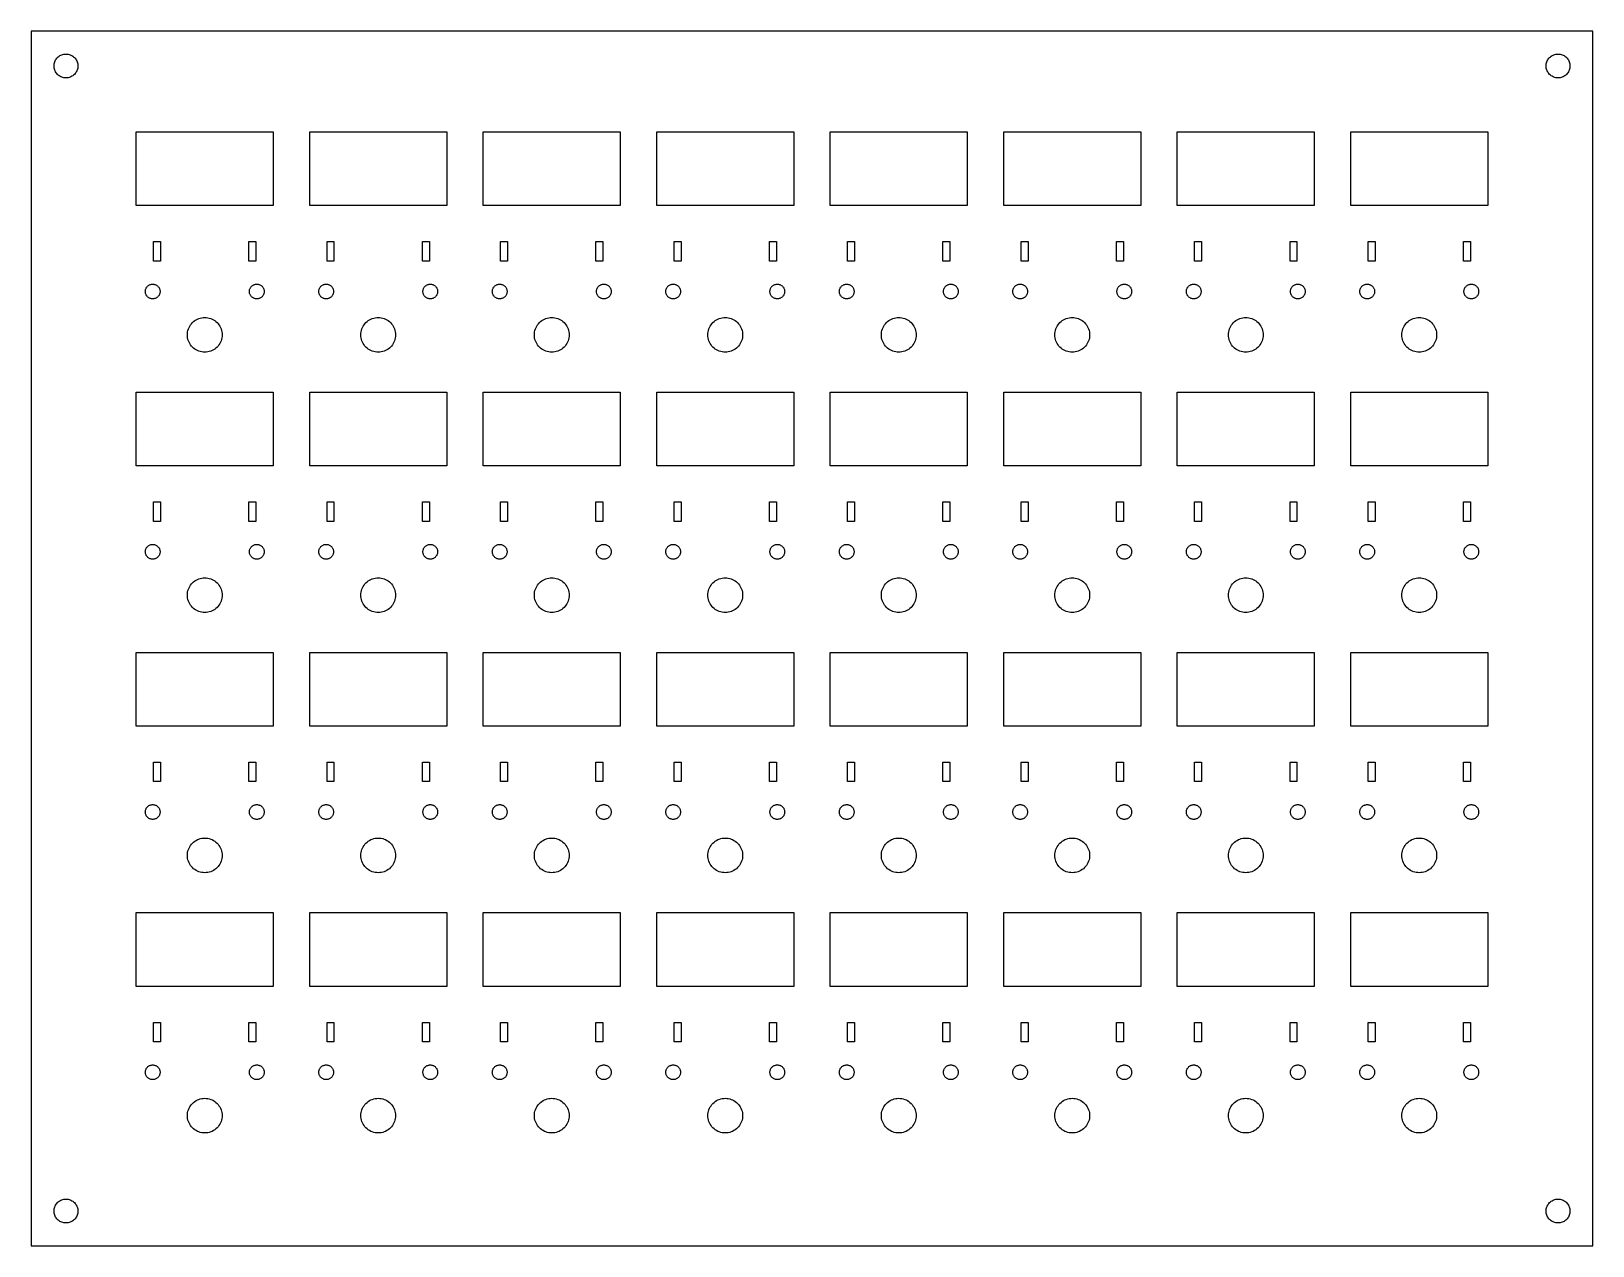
# Model space of a CAD drawing. Header units: metres. Extents: x 0 to 360, y 0 to 280.
import ezdxf

# ---------------------------------------------------------------- set-up
doc = ezdxf.new("R2010")
doc.units = ezdxf.units.M

msp = doc.modelspace()

# ---------------------------------------------------------------- linework, layer by layer
for p, q in [((360, 280), (0, 280)), ((0, 280), (0, 0)), ((360, 0), (360, 280)), ((5.7473, 273.577), (5.8934, 273.768)), ((5.8934, 273.768), (6.0555, 273.945)), ((6.0555, 273.945), (6.2323, 274.107)), ((6.2323, 274.107), (6.4226, 274.253)), ((6.4226, 274.253), (6.625, 274.382)), ((6.625, 274.382), (6.8378, 274.492)), ((6.8378, 274.492), (7.0594, 274.584)), ((7.0594, 274.584), (7.2882, 274.656)), ((7.2882, 274.656), (7.5225, 274.708)), ((7.5225, 274.708), (7.7603, 274.74)), ((7.7603, 274.74), (8, 274.75)), ((8, 274.75), (8.2397, 274.74)), ((8.2397, 274.74), (8.4775, 274.708)), ((8.4775, 274.708), (8.7118, 274.656)), ((8.7118, 274.656), (8.9405, 274.584)), ((8.9405, 274.584), (9.1622, 274.492)), ((9.1622, 274.492), (9.375, 274.382)), ((9.375, 274.382), (9.5773, 274.253)), ((9.5773, 274.253), (9.7676, 274.107)), ((9.7676, 274.107), (9.9445, 273.945)), ((9.9445, 273.945), (10.1066, 273.768)), ((10.1066, 273.768), (10.2527, 273.577)), ((349.747, 273.577), (349.893, 273.768)), ((349.893, 273.768), (350.055, 273.945)), ((350.055, 273.945), (350.232, 274.107)), ((350.232, 274.107), (350.423, 274.253)), ((350.423, 274.253), (350.625, 274.382)), ((350.625, 274.382), (350.838, 274.492)), ((350.838, 274.492), (351.059, 274.584)), ((351.059, 274.584), (351.288, 274.656)), ((351.288, 274.656), (351.522, 274.708)), ((351.522, 274.708), (351.76, 274.74)), ((351.76, 274.74), (352, 274.75)), ((352, 274.75), (352.24, 274.74)), ((352.24, 274.74), (352.478, 274.708)), ((352.478, 274.708), (352.712, 274.656)), ((352.712, 274.656), (352.941, 274.584)), ((352.941, 274.584), (353.162, 274.492)), ((353.162, 274.492), (353.375, 274.382)), ((353.375, 274.382), (353.577, 274.253)), ((353.577, 274.253), (353.768, 274.107)), ((353.768, 274.107), (353.945, 273.945)), ((353.945, 273.945), (354.107, 273.768)), ((354.107, 273.768), (354.253, 273.577)), ((5.25, 272), (5.2604, 272.24)), ((5.2604, 271.76), (5.25, 272)), ((5.2604, 272.24), (5.2918, 272.478)), ((5.2918, 271.522), (5.2604, 271.76)), ((5.2918, 272.478), (5.3437, 272.712)), ((5.3437, 271.288), (5.2918, 271.522)), ((5.3437, 272.712), (5.4158, 272.941)), ((5.4158, 271.059), (5.3437, 271.288)), ((5.4158, 272.941), (5.5076, 273.162)), ((5.5076, 270.838), (5.4158, 271.059)), ((5.5076, 273.162), (5.6184, 273.375)), ((5.6184, 270.625), (5.5076, 270.838)), ((5.6184, 273.375), (5.7473, 273.577)), ((5.7473, 270.423), (5.6184, 270.625)), ((5.8934, 270.232), (5.7473, 270.423)), ((6.0555, 270.055), (5.8934, 270.232)), ((6.2323, 269.893), (6.0555, 270.055)), ((9.9445, 270.055), (9.7676, 269.893)), ((10.1066, 270.232), (9.9445, 270.055)), ((10.2527, 270.423), (10.1066, 270.232)), ((10.2527, 273.577), (10.3816, 273.375)), ((10.3816, 270.625), (10.2527, 270.423)), ((10.3816, 273.375), (10.4923, 273.162)), ((10.4923, 270.838), (10.3816, 270.625)), ((10.4923, 273.162), (10.5842, 272.941)), ((10.5842, 271.059), (10.4923, 270.838)), ((10.5842, 272.941), (10.6563, 272.712)), ((10.6563, 271.288), (10.5842, 271.059)), ((10.6563, 272.712), (10.7082, 272.478)), ((10.7082, 271.522), (10.6563, 271.288)), ((10.7082, 272.478), (10.7395, 272.24)), ((10.7395, 271.76), (10.7082, 271.522)), ((10.7395, 272.24), (10.75, 272)), ((10.75, 272), (10.7395, 271.76)), ((349.25, 272), (349.26, 272.24)), ((349.26, 271.76), (349.25, 272)), ((349.26, 272.24), (349.292, 272.478)), ((349.292, 271.522), (349.26, 271.76)), ((349.292, 272.478), (349.344, 272.712)), ((349.344, 271.288), (349.292, 271.522)), ((349.344, 272.712), (349.416, 272.941)), ((349.416, 271.059), (349.344, 271.288)), ((349.416, 272.941), (349.508, 273.162)), ((349.508, 270.838), (349.416, 271.059)), ((349.508, 273.162), (349.618, 273.375)), ((349.618, 270.625), (349.508, 270.838)), ((349.618, 273.375), (349.747, 273.577)), ((349.747, 270.423), (349.618, 270.625)), ((349.893, 270.232), (349.747, 270.423)), ((350.055, 270.055), (349.893, 270.232)), ((350.232, 269.893), (350.055, 270.055)), ((353.945, 270.055), (353.768, 269.893)), ((354.107, 270.232), (353.945, 270.055)), ((354.253, 270.423), (354.107, 270.232)), ((354.253, 273.577), (354.382, 273.375)), ((354.382, 270.625), (354.253, 270.423)), ((354.382, 273.375), (354.492, 273.162)), ((354.492, 270.838), (354.382, 270.625)), ((354.492, 273.162), (354.584, 272.941)), ((354.584, 271.059), (354.492, 270.838)), ((354.584, 272.941), (354.656, 272.712)), ((354.656, 271.288), (354.584, 271.059)), ((354.656, 272.712), (354.708, 272.478)), ((354.708, 271.522), (354.656, 271.288)), ((354.708, 272.478), (354.74, 272.24)), ((354.74, 271.76), (354.708, 271.522)), ((354.74, 272.24), (354.75, 272)), ((354.75, 272), (354.74, 271.76)), ((6.4226, 269.747), (6.2323, 269.893)), ((6.625, 269.618), (6.4226, 269.747)), ((6.8378, 269.508), (6.625, 269.618)), ((7.0594, 269.416), (6.8378, 269.508)), ((7.2882, 269.344), (7.0594, 269.416)), ((7.5225, 269.292), (7.2882, 269.344)), ((7.7603, 269.26), (7.5225, 269.292)), ((8, 269.25), (7.7603, 269.26)), ((8.2397, 269.26), (8, 269.25)), ((8.4775, 269.292), (8.2397, 269.26)), ((8.7118, 269.344), (8.4775, 269.292)), ((8.9405, 269.416), (8.7118, 269.344)), ((9.1622, 269.508), (8.9405, 269.416)), ((9.375, 269.618), (9.1622, 269.508)), ((9.5773, 269.747), (9.375, 269.618)), ((9.7676, 269.893), (9.5773, 269.747)), ((350.423, 269.747), (350.232, 269.893)), ((350.625, 269.618), (350.423, 269.747)), ((350.838, 269.508), (350.625, 269.618)), ((351.059, 269.416), (350.838, 269.508)), ((351.288, 269.344), (351.059, 269.416)), ((351.522, 269.292), (351.288, 269.344)), ((351.76, 269.26), (351.522, 269.292)), ((352, 269.25), (351.76, 269.26)), ((352.24, 269.26), (352, 269.25)), ((352.478, 269.292), (352.24, 269.26)), ((352.712, 269.344), (352.478, 269.292)), ((352.941, 269.416), (352.712, 269.344)), ((353.162, 269.508), (352.941, 269.416)), ((353.375, 269.618), (353.162, 269.508)), ((353.577, 269.747), (353.375, 269.618)), ((353.768, 269.893), (353.577, 269.747)), ((24.2, 239.8), (24.2, 256.8)), ((24.2, 256.8), (55.8, 256.8)), ((55.8, 256.8), (55.8, 239.8)), ((64.2, 239.8), (64.2, 256.8)), ((64.2, 256.8), (95.8, 256.8)), ((95.8, 256.8), (95.8, 239.8)), ((104.2, 239.8), (104.2, 256.8)), ((104.2, 256.8), (135.8, 256.8)), ((135.8, 256.8), (135.8, 239.8)), ((144.2, 239.8), (144.2, 256.8)), ((144.2, 256.8), (175.8, 256.8)), ((175.8, 256.8), (175.8, 239.8)), ((184.2, 239.8), (184.2, 256.8)), ((184.2, 256.8), (215.8, 256.8)), ((215.8, 256.8), (215.8, 239.8)), ((224.2, 239.8), (224.2, 256.8)), ((224.2, 256.8), (255.8, 256.8)), ((255.8, 256.8), (255.8, 239.8)), ((264.2, 239.8), (264.2, 256.8)), ((264.2, 256.8), (295.8, 256.8)), ((295.8, 256.8), (295.8, 239.8)), ((304.2, 239.8), (304.2, 256.8)), ((304.2, 256.8), (335.8, 256.8)), ((335.8, 256.8), (335.8, 239.8)), ((55.8, 239.8), (24.2, 239.8)), ((95.8, 239.8), (64.2, 239.8)), ((135.8, 239.8), (104.2, 239.8)), ((175.8, 239.8), (144.2, 239.8)), ((215.8, 239.8), (184.2, 239.8)), ((255.8, 239.8), (224.2, 239.8)), ((295.8, 239.8), (264.2, 239.8)), ((335.8, 239.8), (304.2, 239.8)), ((28.2, 227), (28.2, 231.5)), ((28.2, 231.5), (29.8, 231.5)), ((29.8, 231.5), (29.8, 227)), ((50.2, 227), (50.2, 231.5)), ((50.2, 231.5), (51.8, 231.5)), ((51.8, 231.5), (51.8, 227)), ((68.2, 227), (68.2, 231.5)), ((68.2, 231.5), (69.8, 231.5)), ((69.8, 231.5), (69.8, 227)), ((90.2, 227), (90.2, 231.5)), ((90.2, 231.5), (91.8, 231.5)), ((91.8, 231.5), (91.8, 227)), ((108.2, 227), (108.2, 231.5)), ((108.2, 231.5), (109.8, 231.5)), ((109.8, 231.5), (109.8, 227)), ((130.2, 227), (130.2, 231.5)), ((130.2, 231.5), (131.8, 231.5)), ((131.8, 231.5), (131.8, 227)), ((148.2, 227), (148.2, 231.5)), ((148.2, 231.5), (149.8, 231.5)), ((149.8, 231.5), (149.8, 227)), ((170.2, 227), (170.2, 231.5)), ((170.2, 231.5), (171.8, 231.5)), ((171.8, 231.5), (171.8, 227)), ((188.2, 227), (188.2, 231.5)), ((188.2, 231.5), (189.8, 231.5)), ((189.8, 231.5), (189.8, 227)), ((210.2, 227), (210.2, 231.5)), ((210.2, 231.5), (211.8, 231.5)), ((211.8, 231.5), (211.8, 227)), ((228.2, 227), (228.2, 231.5)), ((228.2, 231.5), (229.8, 231.5)), ((229.8, 231.5), (229.8, 227)), ((250.2, 227), (250.2, 231.5)), ((250.2, 231.5), (251.8, 231.5)), ((251.8, 231.5), (251.8, 227)), ((268.2, 227), (268.2, 231.5)), ((268.2, 231.5), (269.8, 231.5)), ((269.8, 231.5), (269.8, 227)), ((290.2, 227), (290.2, 231.5)), ((290.2, 231.5), (291.8, 231.5)), ((291.8, 231.5), (291.8, 227)), ((308.2, 227), (308.2, 231.5)), ((308.2, 231.5), (309.8, 231.5)), ((309.8, 231.5), (309.8, 227)), ((330.2, 227), (330.2, 231.5)), ((330.2, 231.5), (331.8, 231.5)), ((331.8, 231.5), (331.8, 227)), ((29.8, 227), (28.2, 227)), ((51.8, 227), (50.2, 227)), ((69.8, 227), (68.2, 227)), ((91.8, 227), (90.2, 227)), ((109.8, 227), (108.2, 227)), ((131.8, 227), (130.2, 227)), ((149.8, 227), (148.2, 227)), ((171.8, 227), (170.2, 227)), ((189.8, 227), (188.2, 227)), ((211.8, 227), (210.2, 227)), ((229.8, 227), (228.2, 227)), ((251.8, 227), (250.2, 227)), ((269.8, 227), (268.2, 227)), ((291.8, 227), (290.2, 227)), ((309.8, 227), (308.2, 227)), ((331.8, 227), (330.2, 227)), ((26.3, 220), (26.3065, 220.148)), ((26.3065, 219.852), (26.3, 220)), ((26.3065, 220.148), (26.3258, 220.295)), ((26.3258, 219.705), (26.3065, 219.852)), ((26.3258, 220.295), (26.3579, 220.44)), ((26.3579, 219.56), (26.3258, 219.705)), ((26.3579, 220.44), (26.4025, 220.581)), ((26.4025, 220.581), (26.4593, 220.718)), ((26.4593, 220.718), (26.5278, 220.85)), ((26.5278, 220.85), (26.6075, 220.975)), ((26.6075, 220.975), (26.6977, 221.093)), ((26.6977, 221.093), (26.7979, 221.202)), ((26.7979, 221.202), (26.9073, 221.302)), ((26.9073, 221.302), (27.0249, 221.393)), ((27.0249, 221.393), (27.15, 221.472)), ((27.15, 221.472), (27.2816, 221.541)), ((27.2816, 221.541), (27.4186, 221.597)), ((27.4186, 221.597), (27.56, 221.642)), ((27.56, 221.642), (27.7048, 221.674)), ((27.7048, 221.674), (27.8518, 221.694)), ((27.8518, 221.694), (28, 221.7)), ((28, 221.7), (28.1482, 221.694)), ((28.1482, 221.694), (28.2952, 221.674)), ((28.2952, 221.674), (28.44, 221.642)), ((28.44, 221.642), (28.5814, 221.597)), ((28.5814, 221.597), (28.7185, 221.541)), ((28.7185, 221.541), (28.85, 221.472)), ((28.85, 221.472), (28.9751, 221.393)), ((28.9751, 221.393), (29.0927, 221.302)), ((29.0927, 221.302), (29.2021, 221.202)), ((29.2021, 221.202), (29.3023, 221.093)), ((29.3023, 221.093), (29.3926, 220.975)), ((29.3926, 220.975), (29.4722, 220.85)), ((29.4722, 220.85), (29.5407, 220.718)), ((29.5407, 220.718), (29.5975, 220.581)), ((29.5975, 220.581), (29.6421, 220.44)), ((29.6421, 220.44), (29.6742, 220.295)), ((29.6742, 219.705), (29.6421, 219.56)), ((29.6742, 220.295), (29.6935, 220.148)), ((29.6935, 219.852), (29.6742, 219.705)), ((29.6935, 220.148), (29.7, 220)), ((29.7, 220), (29.6935, 219.852)), ((50.3, 220), (50.3065, 220.148)), ((50.3065, 219.852), (50.3, 220)), ((50.3065, 220.148), (50.3258, 220.295)), ((50.3258, 219.705), (50.3065, 219.852)), ((50.3258, 220.295), (50.3579, 220.44)), ((50.3579, 219.56), (50.3258, 219.705)), ((50.3579, 220.44), (50.4025, 220.581)), ((50.4025, 220.581), (50.4593, 220.718)), ((50.4593, 220.718), (50.5278, 220.85)), ((50.5278, 220.85), (50.6074, 220.975)), ((50.6074, 220.975), (50.6977, 221.093)), ((50.6977, 221.093), (50.7979, 221.202)), ((50.7979, 221.202), (50.9073, 221.302)), ((50.9073, 221.302), (51.0249, 221.393)), ((51.0249, 221.393), (51.15, 221.472)), ((51.15, 221.472), (51.2815, 221.541)), ((51.2815, 221.541), (51.4186, 221.597)), ((51.4186, 221.597), (51.56, 221.642)), ((51.56, 221.642), (51.7048, 221.674)), ((51.7048, 221.674), (51.8518, 221.694)), ((51.8518, 221.694), (52, 221.7)), ((52, 221.7), (52.1482, 221.694)), ((52.1482, 221.694), (52.2952, 221.674)), ((52.2952, 221.674), (52.44, 221.642)), ((52.44, 221.642), (52.5814, 221.597)), ((52.5814, 221.597), (52.7184, 221.541)), ((52.7184, 221.541), (52.85, 221.472)), ((52.85, 221.472), (52.9751, 221.393)), ((52.9751, 221.393), (53.0927, 221.302)), ((53.0927, 221.302), (53.2021, 221.202)), ((53.2021, 221.202), (53.3023, 221.093)), ((53.3023, 221.093), (53.3925, 220.975)), ((53.3925, 220.975), (53.4722, 220.85)), ((53.4722, 220.85), (53.5407, 220.718)), ((53.5407, 220.718), (53.5975, 220.581)), ((53.5975, 220.581), (53.6421, 220.44)), ((53.6421, 220.44), (53.6742, 220.295)), ((53.6742, 219.705), (53.6421, 219.56)), ((53.6742, 220.295), (53.6935, 220.148)), ((53.6935, 219.852), (53.6742, 219.705)), ((53.6935, 220.148), (53.7, 220)), ((53.7, 220), (53.6935, 219.852)), ((66.3, 220), (66.3065, 220.148)), ((66.3065, 219.852), (66.3, 220)), ((66.3065, 220.148), (66.3258, 220.295)), ((66.3258, 219.705), (66.3065, 219.852)), ((66.3258, 220.295), (66.3579, 220.44)), ((66.3579, 219.56), (66.3258, 219.705)), ((66.3579, 220.44), (66.4025, 220.581)), ((66.4025, 220.581), (66.4593, 220.718)), ((66.4593, 220.718), (66.5278, 220.85)), ((66.5278, 220.85), (66.6075, 220.975)), ((66.6075, 220.975), (66.6977, 221.093)), ((66.6977, 221.093), (66.7979, 221.202)), ((66.7979, 221.202), (66.9073, 221.302)), ((66.9073, 221.302), (67.0249, 221.393)), ((67.0249, 221.393), (67.15, 221.472)), ((67.15, 221.472), (67.2816, 221.541)), ((67.2816, 221.541), (67.4186, 221.597)), ((67.4186, 221.597), (67.56, 221.642)), ((67.56, 221.642), (67.7048, 221.674)), ((67.7048, 221.674), (67.8518, 221.694)), ((67.8518, 221.694), (68, 221.7)), ((68, 221.7), (68.1482, 221.694)), ((68.1482, 221.694), (68.2952, 221.674)), ((68.2952, 221.674), (68.44, 221.642)), ((68.44, 221.642), (68.5814, 221.597)), ((68.5814, 221.597), (68.7185, 221.541)), ((68.7185, 221.541), (68.85, 221.472)), ((68.85, 221.472), (68.9751, 221.393)), ((68.9751, 221.393), (69.0927, 221.302)), ((69.0927, 221.302), (69.2021, 221.202)), ((69.2021, 221.202), (69.3023, 221.093)), ((69.3023, 221.093), (69.3926, 220.975)), ((69.3926, 220.975), (69.4722, 220.85)), ((69.4722, 220.85), (69.5407, 220.718)), ((69.5407, 220.718), (69.5975, 220.581)), ((69.5975, 220.581), (69.6421, 220.44)), ((69.6421, 220.44), (69.6742, 220.295)), ((69.6742, 219.705), (69.6421, 219.56)), ((69.6742, 220.295), (69.6935, 220.148)), ((69.6935, 219.852), (69.6742, 219.705)), ((69.6935, 220.148), (69.7, 220)), ((69.7, 220), (69.6935, 219.852)), ((90.3, 220), (90.3065, 220.148)), ((90.3065, 219.852), (90.3, 220)), ((90.3065, 220.148), (90.3258, 220.295)), ((90.3258, 219.705), (90.3065, 219.852)), ((90.3258, 220.295), (90.3579, 220.44)), ((90.3579, 219.56), (90.3258, 219.705)), ((90.3579, 220.44), (90.4025, 220.581)), ((90.4025, 220.581), (90.4593, 220.718)), ((90.4593, 220.718), (90.5278, 220.85)), ((90.5278, 220.85), (90.6074, 220.975)), ((90.6074, 220.975), (90.6977, 221.093)), ((90.6977, 221.093), (90.7979, 221.202)), ((90.7979, 221.202), (90.9073, 221.302)), ((90.9073, 221.302), (91.0249, 221.393)), ((91.0249, 221.393), (91.15, 221.472)), ((91.15, 221.472), (91.2815, 221.541)), ((91.2815, 221.541), (91.4186, 221.597)), ((91.4186, 221.597), (91.56, 221.642)), ((91.56, 221.642), (91.7048, 221.674)), ((91.7048, 221.674), (91.8518, 221.694)), ((91.8518, 221.694), (92, 221.7)), ((92, 221.7), (92.1482, 221.694)), ((92.1482, 221.694), (92.2952, 221.674)), ((92.2952, 221.674), (92.44, 221.642)), ((92.44, 221.642), (92.5814, 221.597)), ((92.5814, 221.597), (92.7184, 221.541)), ((92.7184, 221.541), (92.85, 221.472)), ((92.85, 221.472), (92.9751, 221.393)), ((92.9751, 221.393), (93.0927, 221.302)), ((93.0927, 221.302), (93.2021, 221.202)), ((93.2021, 221.202), (93.3023, 221.093)), ((93.3023, 221.093), (93.3925, 220.975)), ((93.3925, 220.975), (93.4722, 220.85)), ((93.4722, 220.85), (93.5407, 220.718)), ((93.5407, 220.718), (93.5975, 220.581)), ((93.5975, 220.581), (93.6421, 220.44)), ((93.6421, 220.44), (93.6742, 220.295)), ((93.6742, 219.705), (93.6421, 219.56)), ((93.6742, 220.295), (93.6935, 220.148)), ((93.6935, 219.852), (93.6742, 219.705)), ((93.6935, 220.148), (93.7, 220)), ((93.7, 220), (93.6935, 219.852)), ((106.3, 220), (106.306, 220.148)), ((106.306, 219.852), (106.3, 220)), ((106.306, 220.148), (106.326, 220.295)), ((106.326, 219.705), (106.306, 219.852)), ((106.326, 220.295), (106.358, 220.44)), ((106.358, 219.56), (106.326, 219.705)), ((106.358, 220.44), (106.403, 220.581)), ((106.403, 220.581), (106.459, 220.718)), ((106.459, 220.718), (106.528, 220.85)), ((106.528, 220.85), (106.607, 220.975)), ((106.607, 220.975), (106.698, 221.093)), ((106.698, 221.093), (106.798, 221.202)), ((106.798, 221.202), (106.907, 221.302)), ((106.907, 221.302), (107.025, 221.393)), ((107.025, 221.393), (107.15, 221.472)), ((107.15, 221.472), (107.282, 221.541)), ((107.282, 221.541), (107.419, 221.597)), ((107.419, 221.597), (107.56, 221.642)), ((107.56, 221.642), (107.705, 221.674)), ((107.705, 221.674), (107.852, 221.694)), ((107.852, 221.694), (108, 221.7)), ((108, 221.7), (108.148, 221.694)), ((108.148, 221.694), (108.295, 221.674)), ((108.295, 221.674), (108.44, 221.642)), ((108.44, 221.642), (108.581, 221.597)), ((108.581, 221.597), (108.718, 221.541)), ((108.718, 221.541), (108.85, 221.472)), ((108.85, 221.472), (108.975, 221.393)), ((108.975, 221.393), (109.093, 221.302)), ((109.093, 221.302), (109.202, 221.202)), ((109.202, 221.202), (109.302, 221.093)), ((109.302, 221.093), (109.393, 220.975)), ((109.393, 220.975), (109.472, 220.85)), ((109.472, 220.85), (109.541, 220.718)), ((109.541, 220.718), (109.597, 220.581)), ((109.597, 220.581), (109.642, 220.44)), ((109.642, 220.44), (109.674, 220.295)), ((109.674, 219.705), (109.642, 219.56)), ((109.674, 220.295), (109.694, 220.148)), ((109.694, 219.852), (109.674, 219.705)), ((109.694, 220.148), (109.7, 220)), ((109.7, 220), (109.694, 219.852)), ((130.3, 220), (130.306, 220.148)), ((130.306, 219.852), (130.3, 220)), ((130.306, 220.148), (130.326, 220.295)), ((130.326, 219.705), (130.306, 219.852)), ((130.326, 220.295), (130.358, 220.44)), ((130.358, 219.56), (130.326, 219.705)), ((130.358, 220.44), (130.403, 220.581)), ((130.403, 220.581), (130.459, 220.718)), ((130.459, 220.718), (130.528, 220.85)), ((130.528, 220.85), (130.607, 220.975)), ((130.607, 220.975), (130.698, 221.093)), ((130.698, 221.093), (130.798, 221.202)), ((130.798, 221.202), (130.907, 221.302)), ((130.907, 221.302), (131.025, 221.393)), ((131.025, 221.393), (131.15, 221.472)), ((131.15, 221.472), (131.282, 221.541)), ((131.282, 221.541), (131.419, 221.597)), ((131.419, 221.597), (131.56, 221.642)), ((131.56, 221.642), (131.705, 221.674)), ((131.705, 221.674), (131.852, 221.694)), ((131.852, 221.694), (132, 221.7)), ((132, 221.7), (132.148, 221.694)), ((132.148, 221.694), (132.295, 221.674)), ((132.295, 221.674), (132.44, 221.642)), ((132.44, 221.642), (132.581, 221.597)), ((132.581, 221.597), (132.718, 221.541)), ((132.718, 221.541), (132.85, 221.472)), ((132.85, 221.472), (132.975, 221.393)), ((132.975, 221.393), (133.093, 221.302)), ((133.093, 221.302), (133.202, 221.202)), ((133.202, 221.202), (133.302, 221.093)), ((133.302, 221.093), (133.393, 220.975)), ((133.393, 220.975), (133.472, 220.85)), ((133.472, 220.85), (133.541, 220.718)), ((133.541, 220.718), (133.597, 220.581)), ((133.597, 220.581), (133.642, 220.44)), ((133.642, 220.44), (133.674, 220.295)), ((133.674, 219.705), (133.642, 219.56)), ((133.674, 220.295), (133.694, 220.148)), ((133.694, 219.852), (133.674, 219.705)), ((133.694, 220.148), (133.7, 220)), ((133.7, 220), (133.694, 219.852)), ((146.3, 220), (146.306, 220.148)), ((146.306, 219.852), (146.3, 220)), ((146.306, 220.148), (146.326, 220.295)), ((146.326, 219.705), (146.306, 219.852)), ((146.326, 220.295), (146.358, 220.44)), ((146.358, 219.56), (146.326, 219.705)), ((146.358, 220.44), (146.403, 220.581)), ((146.403, 220.581), (146.459, 220.718)), ((146.459, 220.718), (146.528, 220.85)), ((146.528, 220.85), (146.607, 220.975)), ((146.607, 220.975), (146.698, 221.093)), ((146.698, 221.093), (146.798, 221.202)), ((146.798, 221.202), (146.907, 221.302)), ((146.907, 221.302), (147.025, 221.393)), ((147.025, 221.393), (147.15, 221.472)), ((147.15, 221.472), (147.282, 221.541)), ((147.282, 221.541), (147.419, 221.597)), ((147.419, 221.597), (147.56, 221.642)), ((147.56, 221.642), (147.705, 221.674)), ((147.705, 221.674), (147.852, 221.694)), ((147.852, 221.694), (148, 221.7)), ((148, 221.7), (148.148, 221.694)), ((148.148, 221.694), (148.295, 221.674)), ((148.295, 221.674), (148.44, 221.642)), ((148.44, 221.642), (148.581, 221.597)), ((148.581, 221.597), (148.718, 221.541)), ((148.718, 221.541), (148.85, 221.472)), ((148.85, 221.472), (148.975, 221.393)), ((148.975, 221.393), (149.093, 221.302)), ((149.093, 221.302), (149.202, 221.202)), ((149.202, 221.202), (149.302, 221.093)), ((149.302, 221.093), (149.393, 220.975)), ((149.393, 220.975), (149.472, 220.85)), ((149.472, 220.85), (149.541, 220.718)), ((149.541, 220.718), (149.597, 220.581)), ((149.597, 220.581), (149.642, 220.44)), ((149.642, 220.44), (149.674, 220.295)), ((149.674, 219.705), (149.642, 219.56)), ((149.674, 220.295), (149.694, 220.148)), ((149.694, 219.852), (149.674, 219.705)), ((149.694, 220.148), (149.7, 220)), ((149.7, 220), (149.694, 219.852)), ((170.3, 220), (170.306, 220.148)), ((170.306, 219.852), (170.3, 220)), ((170.306, 220.148), (170.326, 220.295)), ((170.326, 219.705), (170.306, 219.852)), ((170.326, 220.295), (170.358, 220.44)), ((170.358, 219.56), (170.326, 219.705)), ((170.358, 220.44), (170.403, 220.581)), ((170.403, 220.581), (170.459, 220.718)), ((170.459, 220.718), (170.528, 220.85)), ((170.528, 220.85), (170.607, 220.975)), ((170.607, 220.975), (170.698, 221.093)), ((170.698, 221.093), (170.798, 221.202)), ((170.798, 221.202), (170.907, 221.302)), ((170.907, 221.302), (171.025, 221.393)), ((171.025, 221.393), (171.15, 221.472)), ((171.15, 221.472), (171.282, 221.541)), ((171.282, 221.541), (171.419, 221.597)), ((171.419, 221.597), (171.56, 221.642)), ((171.56, 221.642), (171.705, 221.674)), ((171.705, 221.674), (171.852, 221.694)), ((171.852, 221.694), (172, 221.7)), ((172, 221.7), (172.148, 221.694)), ((172.148, 221.694), (172.295, 221.674)), ((172.295, 221.674), (172.44, 221.642)), ((172.44, 221.642), (172.581, 221.597)), ((172.581, 221.597), (172.718, 221.541)), ((172.718, 221.541), (172.85, 221.472)), ((172.85, 221.472), (172.975, 221.393)), ((172.975, 221.393), (173.093, 221.302)), ((173.093, 221.302), (173.202, 221.202)), ((173.202, 221.202), (173.302, 221.093)), ((173.302, 221.093), (173.393, 220.975)), ((173.393, 220.975), (173.472, 220.85)), ((173.472, 220.85), (173.541, 220.718)), ((173.541, 220.718), (173.597, 220.581)), ((173.597, 220.581), (173.642, 220.44)), ((173.642, 220.44), (173.674, 220.295)), ((173.674, 219.705), (173.642, 219.56)), ((173.674, 220.295), (173.694, 220.148)), ((173.694, 219.852), (173.674, 219.705)), ((173.694, 220.148), (173.7, 220)), ((173.7, 220), (173.694, 219.852)), ((186.3, 220), (186.306, 220.148)), ((186.306, 219.852), (186.3, 220)), ((186.306, 220.148), (186.326, 220.295)), ((186.326, 219.705), (186.306, 219.852)), ((186.326, 220.295), (186.358, 220.44)), ((186.358, 219.56), (186.326, 219.705)), ((186.358, 220.44), (186.403, 220.581)), ((186.403, 220.581), (186.459, 220.718)), ((186.459, 220.718), (186.528, 220.85)), ((186.528, 220.85), (186.607, 220.975)), ((186.607, 220.975), (186.698, 221.093)), ((186.698, 221.093), (186.798, 221.202)), ((186.798, 221.202), (186.907, 221.302)), ((186.907, 221.302), (187.025, 221.393)), ((187.025, 221.393), (187.15, 221.472)), ((187.15, 221.472), (187.282, 221.541)), ((187.282, 221.541), (187.419, 221.597)), ((187.419, 221.597), (187.56, 221.642)), ((187.56, 221.642), (187.705, 221.674)), ((187.705, 221.674), (187.852, 221.694)), ((187.852, 221.694), (188, 221.7)), ((188, 221.7), (188.148, 221.694)), ((188.148, 221.694), (188.295, 221.674)), ((188.295, 221.674), (188.44, 221.642)), ((188.44, 221.642), (188.581, 221.597)), ((188.581, 221.597), (188.718, 221.541)), ((188.718, 221.541), (188.85, 221.472)), ((188.85, 221.472), (188.975, 221.393)), ((188.975, 221.393), (189.093, 221.302)), ((189.093, 221.302), (189.202, 221.202)), ((189.202, 221.202), (189.302, 221.093)), ((189.302, 221.093), (189.393, 220.975)), ((189.393, 220.975), (189.472, 220.85)), ((189.472, 220.85), (189.541, 220.718)), ((189.541, 220.718), (189.597, 220.581)), ((189.597, 220.581), (189.642, 220.44)), ((189.642, 220.44), (189.674, 220.295)), ((189.674, 219.705), (189.642, 219.56)), ((189.674, 220.295), (189.694, 220.148)), ((189.694, 219.852), (189.674, 219.705)), ((189.694, 220.148), (189.7, 220)), ((189.7, 220), (189.694, 219.852)), ((210.3, 220), (210.306, 220.148)), ((210.306, 219.852), (210.3, 220)), ((210.306, 220.148), (210.326, 220.295)), ((210.326, 219.705), (210.306, 219.852)), ((210.326, 220.295), (210.358, 220.44)), ((210.358, 219.56), (210.326, 219.705)), ((210.358, 220.44), (210.403, 220.581)), ((210.403, 220.581), (210.459, 220.718)), ((210.459, 220.718), (210.528, 220.85)), ((210.528, 220.85), (210.607, 220.975)), ((210.607, 220.975), (210.698, 221.093)), ((210.698, 221.093), (210.798, 221.202)), ((210.798, 221.202), (210.907, 221.302)), ((210.907, 221.302), (211.025, 221.393)), ((211.025, 221.393), (211.15, 221.472)), ((211.15, 221.472), (211.282, 221.541)), ((211.282, 221.541), (211.419, 221.597)), ((211.419, 221.597), (211.56, 221.642)), ((211.56, 221.642), (211.705, 221.674)), ((211.705, 221.674), (211.852, 221.694)), ((211.852, 221.694), (212, 221.7)), ((212, 221.7), (212.148, 221.694)), ((212.148, 221.694), (212.295, 221.674)), ((212.295, 221.674), (212.44, 221.642)), ((212.44, 221.642), (212.581, 221.597)), ((212.581, 221.597), (212.718, 221.541)), ((212.718, 221.541), (212.85, 221.472)), ((212.85, 221.472), (212.975, 221.393)), ((212.975, 221.393), (213.093, 221.302)), ((213.093, 221.302), (213.202, 221.202)), ((213.202, 221.202), (213.302, 221.093)), ((213.302, 221.093), (213.393, 220.975)), ((213.393, 220.975), (213.472, 220.85)), ((213.472, 220.85), (213.541, 220.718)), ((213.541, 220.718), (213.597, 220.581)), ((213.597, 220.581), (213.642, 220.44)), ((213.642, 220.44), (213.674, 220.295)), ((213.674, 219.705), (213.642, 219.56)), ((213.674, 220.295), (213.694, 220.148)), ((213.694, 219.852), (213.674, 219.705)), ((213.694, 220.148), (213.7, 220)), ((213.7, 220), (213.694, 219.852)), ((226.3, 220), (226.306, 220.148)), ((226.306, 219.852), (226.3, 220)), ((226.306, 220.148), (226.326, 220.295)), ((226.326, 219.705), (226.306, 219.852)), ((226.326, 220.295), (226.358, 220.44)), ((226.358, 219.56), (226.326, 219.705)), ((226.358, 220.44), (226.403, 220.581)), ((226.403, 220.581), (226.459, 220.718)), ((226.459, 220.718), (226.528, 220.85)), ((226.528, 220.85), (226.607, 220.975)), ((226.607, 220.975), (226.698, 221.093)), ((226.698, 221.093), (226.798, 221.202)), ((226.798, 221.202), (226.907, 221.302)), ((226.907, 221.302), (227.025, 221.393)), ((227.025, 221.393), (227.15, 221.472)), ((227.15, 221.472), (227.282, 221.541)), ((227.282, 221.541), (227.419, 221.597)), ((227.419, 221.597), (227.56, 221.642)), ((227.56, 221.642), (227.705, 221.674)), ((227.705, 221.674), (227.852, 221.694)), ((227.852, 221.694), (228, 221.7)), ((228, 221.7), (228.148, 221.694)), ((228.148, 221.694), (228.295, 221.674)), ((228.295, 221.674), (228.44, 221.642)), ((228.44, 221.642), (228.581, 221.597)), ((228.581, 221.597), (228.718, 221.541)), ((228.718, 221.541), (228.85, 221.472)), ((228.85, 221.472), (228.975, 221.393)), ((228.975, 221.393), (229.093, 221.302)), ((229.093, 221.302), (229.202, 221.202)), ((229.202, 221.202), (229.302, 221.093)), ((229.302, 221.093), (229.393, 220.975)), ((229.393, 220.975), (229.472, 220.85)), ((229.472, 220.85), (229.541, 220.718)), ((229.541, 220.718), (229.597, 220.581)), ((229.597, 220.581), (229.642, 220.44)), ((229.642, 220.44), (229.674, 220.295)), ((229.674, 219.705), (229.642, 219.56)), ((229.674, 220.295), (229.694, 220.148)), ((229.694, 219.852), (229.674, 219.705)), ((229.694, 220.148), (229.7, 220)), ((229.7, 220), (229.694, 219.852)), ((250.3, 220), (250.306, 220.148)), ((250.306, 219.852), (250.3, 220)), ((250.306, 220.148), (250.326, 220.295)), ((250.326, 219.705), (250.306, 219.852)), ((250.326, 220.295), (250.358, 220.44)), ((250.358, 219.56), (250.326, 219.705)), ((250.358, 220.44), (250.403, 220.581)), ((250.403, 220.581), (250.459, 220.718)), ((250.459, 220.718), (250.528, 220.85)), ((250.528, 220.85), (250.607, 220.975)), ((250.607, 220.975), (250.698, 221.093)), ((250.698, 221.093), (250.798, 221.202)), ((250.798, 221.202), (250.907, 221.302)), ((250.907, 221.302), (251.025, 221.393)), ((251.025, 221.393), (251.15, 221.472)), ((251.15, 221.472), (251.282, 221.541)), ((251.282, 221.541), (251.419, 221.597)), ((251.419, 221.597), (251.56, 221.642)), ((251.56, 221.642), (251.705, 221.674)), ((251.705, 221.674), (251.852, 221.694)), ((251.852, 221.694), (252, 221.7)), ((252, 221.7), (252.148, 221.694)), ((252.148, 221.694), (252.295, 221.674)), ((252.295, 221.674), (252.44, 221.642)), ((252.44, 221.642), (252.581, 221.597)), ((252.581, 221.597), (252.718, 221.541)), ((252.718, 221.541), (252.85, 221.472)), ((252.85, 221.472), (252.975, 221.393)), ((252.975, 221.393), (253.093, 221.302)), ((253.093, 221.302), (253.202, 221.202)), ((253.202, 221.202), (253.302, 221.093)), ((253.302, 221.093), (253.393, 220.975)), ((253.393, 220.975), (253.472, 220.85)), ((253.472, 220.85), (253.541, 220.718)), ((253.541, 220.718), (253.597, 220.581)), ((253.597, 220.581), (253.642, 220.44)), ((253.642, 220.44), (253.674, 220.295)), ((253.674, 219.705), (253.642, 219.56)), ((253.674, 220.295), (253.694, 220.148)), ((253.694, 219.852), (253.674, 219.705)), ((253.694, 220.148), (253.7, 220)), ((253.7, 220), (253.694, 219.852)), ((266.3, 220), (266.306, 220.148)), ((266.306, 219.852), (266.3, 220)), ((266.306, 220.148), (266.326, 220.295)), ((266.326, 219.705), (266.306, 219.852)), ((266.326, 220.295), (266.358, 220.44)), ((266.358, 219.56), (266.326, 219.705)), ((266.358, 220.44), (266.403, 220.581)), ((266.403, 220.581), (266.459, 220.718)), ((266.459, 220.718), (266.528, 220.85)), ((266.528, 220.85), (266.607, 220.975)), ((266.607, 220.975), (266.698, 221.093)), ((266.698, 221.093), (266.798, 221.202)), ((266.798, 221.202), (266.907, 221.302)), ((266.907, 221.302), (267.025, 221.393)), ((267.025, 221.393), (267.15, 221.472)), ((267.15, 221.472), (267.282, 221.541)), ((267.282, 221.541), (267.419, 221.597)), ((267.419, 221.597), (267.56, 221.642)), ((267.56, 221.642), (267.705, 221.674)), ((267.705, 221.674), (267.852, 221.694)), ((267.852, 221.694), (268, 221.7)), ((268, 221.7), (268.148, 221.694)), ((268.148, 221.694), (268.295, 221.674)), ((268.295, 221.674), (268.44, 221.642)), ((268.44, 221.642), (268.581, 221.597)), ((268.581, 221.597), (268.718, 221.541)), ((268.718, 221.541), (268.85, 221.472)), ((268.85, 221.472), (268.975, 221.393)), ((268.975, 221.393), (269.093, 221.302)), ((269.093, 221.302), (269.202, 221.202)), ((269.202, 221.202), (269.302, 221.093)), ((269.302, 221.093), (269.393, 220.975)), ((269.393, 220.975), (269.472, 220.85)), ((269.472, 220.85), (269.541, 220.718)), ((269.541, 220.718), (269.597, 220.581)), ((269.597, 220.581), (269.642, 220.44)), ((269.642, 220.44), (269.674, 220.295)), ((269.674, 219.705), (269.642, 219.56)), ((269.674, 220.295), (269.694, 220.148)), ((269.694, 219.852), (269.674, 219.705)), ((269.694, 220.148), (269.7, 220)), ((269.7, 220), (269.694, 219.852)), ((290.3, 220), (290.306, 220.148)), ((290.306, 219.852), (290.3, 220)), ((290.306, 220.148), (290.326, 220.295)), ((290.326, 219.705), (290.306, 219.852)), ((290.326, 220.295), (290.358, 220.44)), ((290.358, 219.56), (290.326, 219.705)), ((290.358, 220.44), (290.403, 220.581)), ((290.403, 220.581), (290.459, 220.718)), ((290.459, 220.718), (290.528, 220.85)), ((290.528, 220.85), (290.607, 220.975)), ((290.607, 220.975), (290.698, 221.093)), ((290.698, 221.093), (290.798, 221.202)), ((290.798, 221.202), (290.907, 221.302)), ((290.907, 221.302), (291.025, 221.393)), ((291.025, 221.393), (291.15, 221.472)), ((291.15, 221.472), (291.282, 221.541)), ((291.282, 221.541), (291.419, 221.597)), ((291.419, 221.597), (291.56, 221.642)), ((291.56, 221.642), (291.705, 221.674)), ((291.705, 221.674), (291.852, 221.694)), ((291.852, 221.694), (292, 221.7)), ((292, 221.7), (292.148, 221.694)), ((292.148, 221.694), (292.295, 221.674)), ((292.295, 221.674), (292.44, 221.642)), ((292.44, 221.642), (292.581, 221.597)), ((292.581, 221.597), (292.718, 221.541)), ((292.718, 221.541), (292.85, 221.472)), ((292.85, 221.472), (292.975, 221.393)), ((292.975, 221.393), (293.093, 221.302)), ((293.093, 221.302), (293.202, 221.202)), ((293.202, 221.202), (293.302, 221.093)), ((293.302, 221.093), (293.393, 220.975)), ((293.393, 220.975), (293.472, 220.85)), ((293.472, 220.85), (293.541, 220.718)), ((293.541, 220.718), (293.597, 220.581)), ((293.597, 220.581), (293.642, 220.44)), ((293.642, 220.44), (293.674, 220.295)), ((293.674, 219.705), (293.642, 219.56)), ((293.674, 220.295), (293.694, 220.148)), ((293.694, 219.852), (293.674, 219.705)), ((293.694, 220.148), (293.7, 220)), ((293.7, 220), (293.694, 219.852)), ((306.3, 220), (306.306, 220.148)), ((306.306, 219.852), (306.3, 220)), ((306.306, 220.148), (306.326, 220.295)), ((306.326, 219.705), (306.306, 219.852)), ((306.326, 220.295), (306.358, 220.44)), ((306.358, 219.56), (306.326, 219.705)), ((306.358, 220.44), (306.403, 220.581)), ((306.403, 220.581), (306.459, 220.718)), ((306.459, 220.718), (306.528, 220.85)), ((306.528, 220.85), (306.607, 220.975)), ((306.607, 220.975), (306.698, 221.093)), ((306.698, 221.093), (306.798, 221.202)), ((306.798, 221.202), (306.907, 221.302)), ((306.907, 221.302), (307.025, 221.393)), ((307.025, 221.393), (307.15, 221.472)), ((307.15, 221.472), (307.282, 221.541)), ((307.282, 221.541), (307.419, 221.597)), ((307.419, 221.597), (307.56, 221.642)), ((307.56, 221.642), (307.705, 221.674)), ((307.705, 221.674), (307.852, 221.694)), ((307.852, 221.694), (308, 221.7)), ((308, 221.7), (308.148, 221.694)), ((308.148, 221.694), (308.295, 221.674)), ((308.295, 221.674), (308.44, 221.642)), ((308.44, 221.642), (308.581, 221.597)), ((308.581, 221.597), (308.718, 221.541)), ((308.718, 221.541), (308.85, 221.472)), ((308.85, 221.472), (308.975, 221.393)), ((308.975, 221.393), (309.093, 221.302)), ((309.093, 221.302), (309.202, 221.202)), ((309.202, 221.202), (309.302, 221.093)), ((309.302, 221.093), (309.393, 220.975)), ((309.393, 220.975), (309.472, 220.85)), ((309.472, 220.85), (309.541, 220.718)), ((309.541, 220.718), (309.597, 220.581)), ((309.597, 220.581), (309.642, 220.44)), ((309.642, 220.44), (309.674, 220.295)), ((309.674, 219.705), (309.642, 219.56)), ((309.674, 220.295), (309.694, 220.148)), ((309.694, 219.852), (309.674, 219.705)), ((309.694, 220.148), (309.7, 220)), ((309.7, 220), (309.694, 219.852)), ((330.3, 220), (330.306, 220.148)), ((330.306, 219.852), (330.3, 220)), ((330.306, 220.148), (330.326, 220.295)), ((330.326, 219.705), (330.306, 219.852)), ((330.326, 220.295), (330.358, 220.44)), ((330.358, 219.56), (330.326, 219.705)), ((330.358, 220.44), (330.403, 220.581)), ((330.403, 220.581), (330.459, 220.718)), ((330.459, 220.718), (330.528, 220.85)), ((330.528, 220.85), (330.607, 220.975)), ((330.607, 220.975), (330.698, 221.093)), ((330.698, 221.093), (330.798, 221.202)), ((330.798, 221.202), (330.907, 221.302)), ((330.907, 221.302), (331.025, 221.393)), ((331.025, 221.393), (331.15, 221.472)), ((331.15, 221.472), (331.282, 221.541)), ((331.282, 221.541), (331.419, 221.597)), ((331.419, 221.597), (331.56, 221.642)), ((331.56, 221.642), (331.705, 221.674)), ((331.705, 221.674), (331.852, 221.694)), ((331.852, 221.694), (332, 221.7)), ((332, 221.7), (332.148, 221.694)), ((332.148, 221.694), (332.295, 221.674)), ((332.295, 221.674), (332.44, 221.642)), ((332.44, 221.642), (332.581, 221.597)), ((332.581, 221.597), (332.718, 221.541)), ((332.718, 221.541), (332.85, 221.472)), ((332.85, 221.472), (332.975, 221.393)), ((332.975, 221.393), (333.093, 221.302)), ((333.093, 221.302), (333.202, 221.202)), ((333.202, 221.202), (333.302, 221.093)), ((333.302, 221.093), (333.393, 220.975)), ((333.393, 220.975), (333.472, 220.85)), ((333.472, 220.85), (333.541, 220.718)), ((333.541, 220.718), (333.597, 220.581)), ((333.597, 220.581), (333.642, 220.44)), ((333.642, 220.44), (333.674, 220.295)), ((333.674, 219.705), (333.642, 219.56)), ((333.674, 220.295), (333.694, 220.148)), ((333.694, 219.852), (333.674, 219.705)), ((333.694, 220.148), (333.7, 220)), ((333.7, 220), (333.694, 219.852)), ((26.4025, 219.419), (26.3579, 219.56)), ((26.4593, 219.282), (26.4025, 219.419)), ((26.5278, 219.15), (26.4593, 219.282)), ((26.6075, 219.025), (26.5278, 219.15)), ((26.6977, 218.907), (26.6075, 219.025)), ((26.7979, 218.798), (26.6977, 218.907)), ((26.9073, 218.698), (26.7979, 218.798)), ((27.0249, 218.607), (26.9073, 218.698)), ((27.15, 218.528), (27.0249, 218.607)), ((27.2816, 218.459), (27.15, 218.528)), ((27.4186, 218.403), (27.2816, 218.459)), ((27.56, 218.358), (27.4186, 218.403)), ((27.7048, 218.326), (27.56, 218.358)), ((27.8518, 218.306), (27.7048, 218.326)), ((28, 218.3), (27.8518, 218.306)), ((28.1482, 218.306), (28, 218.3)), ((28.2952, 218.326), (28.1482, 218.306)), ((28.44, 218.358), (28.2952, 218.326)), ((28.5814, 218.403), (28.44, 218.358)), ((28.7185, 218.459), (28.5814, 218.403)), ((28.85, 218.528), (28.7185, 218.459)), ((28.9751, 218.607), (28.85, 218.528)), ((29.0927, 218.698), (28.9751, 218.607)), ((29.2021, 218.798), (29.0927, 218.698)), ((29.3023, 218.907), (29.2021, 218.798)), ((29.3926, 219.025), (29.3023, 218.907)), ((29.4722, 219.15), (29.3926, 219.025)), ((29.5407, 219.282), (29.4722, 219.15)), ((29.5975, 219.419), (29.5407, 219.282)), ((29.6421, 219.56), (29.5975, 219.419)), ((50.4025, 219.419), (50.3579, 219.56)), ((50.4593, 219.282), (50.4025, 219.419)), ((50.5278, 219.15), (50.4593, 219.282)), ((50.6074, 219.025), (50.5278, 219.15)), ((50.6977, 218.907), (50.6074, 219.025)), ((50.7979, 218.798), (50.6977, 218.907)), ((50.9073, 218.698), (50.7979, 218.798)), ((51.0249, 218.607), (50.9073, 218.698)), ((51.15, 218.528), (51.0249, 218.607)), ((51.2815, 218.459), (51.15, 218.528)), ((51.4186, 218.403), (51.2815, 218.459)), ((51.56, 218.358), (51.4186, 218.403)), ((51.7048, 218.326), (51.56, 218.358)), ((51.8518, 218.306), (51.7048, 218.326)), ((52, 218.3), (51.8518, 218.306)), ((52.1482, 218.306), (52, 218.3)), ((52.2952, 218.326), (52.1482, 218.306)), ((52.44, 218.358), (52.2952, 218.326)), ((52.5814, 218.403), (52.44, 218.358)), ((52.7184, 218.459), (52.5814, 218.403)), ((52.85, 218.528), (52.7184, 218.459)), ((52.9751, 218.607), (52.85, 218.528)), ((53.0927, 218.698), (52.9751, 218.607)), ((53.2021, 218.798), (53.0927, 218.698)), ((53.3023, 218.907), (53.2021, 218.798)), ((53.3925, 219.025), (53.3023, 218.907)), ((53.4722, 219.15), (53.3925, 219.025)), ((53.5407, 219.282), (53.4722, 219.15)), ((53.5975, 219.419), (53.5407, 219.282)), ((53.6421, 219.56), (53.5975, 219.419)), ((66.4025, 219.419), (66.3579, 219.56)), ((66.4593, 219.282), (66.4025, 219.419)), ((66.5278, 219.15), (66.4593, 219.282)), ((66.6075, 219.025), (66.5278, 219.15)), ((66.6977, 218.907), (66.6075, 219.025)), ((66.7979, 218.798), (66.6977, 218.907)), ((66.9073, 218.698), (66.7979, 218.798)), ((67.0249, 218.607), (66.9073, 218.698)), ((67.15, 218.528), (67.0249, 218.607)), ((67.2816, 218.459), (67.15, 218.528)), ((67.4186, 218.403), (67.2816, 218.459)), ((67.56, 218.358), (67.4186, 218.403)), ((67.7048, 218.326), (67.56, 218.358)), ((67.8518, 218.306), (67.7048, 218.326)), ((68, 218.3), (67.8518, 218.306)), ((68.1482, 218.306), (68, 218.3)), ((68.2952, 218.326), (68.1482, 218.306)), ((68.44, 218.358), (68.2952, 218.326)), ((68.5814, 218.403), (68.44, 218.358)), ((68.7185, 218.459), (68.5814, 218.403)), ((68.85, 218.528), (68.7185, 218.459)), ((68.9751, 218.607), (68.85, 218.528)), ((69.0927, 218.698), (68.9751, 218.607)), ((69.2021, 218.798), (69.0927, 218.698)), ((69.3023, 218.907), (69.2021, 218.798)), ((69.3926, 219.025), (69.3023, 218.907)), ((69.4722, 219.15), (69.3926, 219.025)), ((69.5407, 219.282), (69.4722, 219.15)), ((69.5975, 219.419), (69.5407, 219.282)), ((69.6421, 219.56), (69.5975, 219.419)), ((90.4025, 219.419), (90.3579, 219.56)), ((90.4593, 219.282), (90.4025, 219.419)), ((90.5278, 219.15), (90.4593, 219.282)), ((90.6074, 219.025), (90.5278, 219.15)), ((90.6977, 218.907), (90.6074, 219.025)), ((90.7979, 218.798), (90.6977, 218.907)), ((90.9073, 218.698), (90.7979, 218.798)), ((91.0249, 218.607), (90.9073, 218.698)), ((91.15, 218.528), (91.0249, 218.607)), ((91.2815, 218.459), (91.15, 218.528)), ((91.4186, 218.403), (91.2815, 218.459)), ((91.56, 218.358), (91.4186, 218.403)), ((91.7048, 218.326), (91.56, 218.358)), ((91.8518, 218.306), (91.7048, 218.326)), ((92, 218.3), (91.8518, 218.306)), ((92.1482, 218.306), (92, 218.3)), ((92.2952, 218.326), (92.1482, 218.306)), ((92.44, 218.358), (92.2952, 218.326)), ((92.5814, 218.403), (92.44, 218.358)), ((92.7184, 218.459), (92.5814, 218.403)), ((92.85, 218.528), (92.7184, 218.459)), ((92.9751, 218.607), (92.85, 218.528)), ((93.0927, 218.698), (92.9751, 218.607)), ((93.2021, 218.798), (93.0927, 218.698)), ((93.3023, 218.907), (93.2021, 218.798)), ((93.3925, 219.025), (93.3023, 218.907)), ((93.4722, 219.15), (93.3925, 219.025)), ((93.5407, 219.282), (93.4722, 219.15)), ((93.5975, 219.419), (93.5407, 219.282)), ((93.6421, 219.56), (93.5975, 219.419)), ((106.403, 219.419), (106.358, 219.56)), ((106.459, 219.282), (106.403, 219.419)), ((106.528, 219.15), (106.459, 219.282)), ((106.607, 219.025), (106.528, 219.15)), ((106.698, 218.907), (106.607, 219.025)), ((106.798, 218.798), (106.698, 218.907)), ((106.907, 218.698), (106.798, 218.798)), ((107.025, 218.607), (106.907, 218.698)), ((107.15, 218.528), (107.025, 218.607)), ((107.282, 218.459), (107.15, 218.528)), ((107.419, 218.403), (107.282, 218.459)), ((107.56, 218.358), (107.419, 218.403)), ((107.705, 218.326), (107.56, 218.358)), ((107.852, 218.306), (107.705, 218.326)), ((108, 218.3), (107.852, 218.306)), ((108.148, 218.306), (108, 218.3)), ((108.295, 218.326), (108.148, 218.306)), ((108.44, 218.358), (108.295, 218.326)), ((108.581, 218.403), (108.44, 218.358)), ((108.718, 218.459), (108.581, 218.403)), ((108.85, 218.528), (108.718, 218.459)), ((108.975, 218.607), (108.85, 218.528)), ((109.093, 218.698), (108.975, 218.607)), ((109.202, 218.798), (109.093, 218.698)), ((109.302, 218.907), (109.202, 218.798)), ((109.393, 219.025), (109.302, 218.907)), ((109.472, 219.15), (109.393, 219.025)), ((109.541, 219.282), (109.472, 219.15)), ((109.597, 219.419), (109.541, 219.282)), ((109.642, 219.56), (109.597, 219.419)), ((130.403, 219.419), (130.358, 219.56)), ((130.459, 219.282), (130.403, 219.419)), ((130.528, 219.15), (130.459, 219.282)), ((130.607, 219.025), (130.528, 219.15)), ((130.698, 218.907), (130.607, 219.025)), ((130.798, 218.798), (130.698, 218.907)), ((130.907, 218.698), (130.798, 218.798)), ((131.025, 218.607), (130.907, 218.698)), ((131.15, 218.528), (131.025, 218.607)), ((131.282, 218.459), (131.15, 218.528)), ((131.419, 218.403), (131.282, 218.459)), ((131.56, 218.358), (131.419, 218.403)), ((131.705, 218.326), (131.56, 218.358)), ((131.852, 218.306), (131.705, 218.326)), ((132, 218.3), (131.852, 218.306)), ((132.148, 218.306), (132, 218.3)), ((132.295, 218.326), (132.148, 218.306)), ((132.44, 218.358), (132.295, 218.326)), ((132.581, 218.403), (132.44, 218.358)), ((132.718, 218.459), (132.581, 218.403)), ((132.85, 218.528), (132.718, 218.459)), ((132.975, 218.607), (132.85, 218.528)), ((133.093, 218.698), (132.975, 218.607)), ((133.202, 218.798), (133.093, 218.698)), ((133.302, 218.907), (133.202, 218.798)), ((133.393, 219.025), (133.302, 218.907)), ((133.472, 219.15), (133.393, 219.025)), ((133.541, 219.282), (133.472, 219.15)), ((133.597, 219.419), (133.541, 219.282)), ((133.642, 219.56), (133.597, 219.419)), ((146.403, 219.419), (146.358, 219.56)), ((146.459, 219.282), (146.403, 219.419)), ((146.528, 219.15), (146.459, 219.282)), ((146.607, 219.025), (146.528, 219.15)), ((146.698, 218.907), (146.607, 219.025)), ((146.798, 218.798), (146.698, 218.907)), ((146.907, 218.698), (146.798, 218.798)), ((147.025, 218.607), (146.907, 218.698)), ((147.15, 218.528), (147.025, 218.607)), ((147.282, 218.459), (147.15, 218.528)), ((147.419, 218.403), (147.282, 218.459)), ((147.56, 218.358), (147.419, 218.403)), ((147.705, 218.326), (147.56, 218.358)), ((147.852, 218.306), (147.705, 218.326)), ((148, 218.3), (147.852, 218.306)), ((148.148, 218.306), (148, 218.3)), ((148.295, 218.326), (148.148, 218.306)), ((148.44, 218.358), (148.295, 218.326)), ((148.581, 218.403), (148.44, 218.358)), ((148.718, 218.459), (148.581, 218.403)), ((148.85, 218.528), (148.718, 218.459)), ((148.975, 218.607), (148.85, 218.528)), ((149.093, 218.698), (148.975, 218.607)), ((149.202, 218.798), (149.093, 218.698)), ((149.302, 218.907), (149.202, 218.798)), ((149.393, 219.025), (149.302, 218.907)), ((149.472, 219.15), (149.393, 219.025)), ((149.541, 219.282), (149.472, 219.15)), ((149.597, 219.419), (149.541, 219.282)), ((149.642, 219.56), (149.597, 219.419)), ((170.403, 219.419), (170.358, 219.56)), ((170.459, 219.282), (170.403, 219.419)), ((170.528, 219.15), (170.459, 219.282)), ((170.607, 219.025), (170.528, 219.15)), ((170.698, 218.907), (170.607, 219.025)), ((170.798, 218.798), (170.698, 218.907)), ((170.907, 218.698), (170.798, 218.798)), ((171.025, 218.607), (170.907, 218.698)), ((171.15, 218.528), (171.025, 218.607)), ((171.282, 218.459), (171.15, 218.528)), ((171.419, 218.403), (171.282, 218.459)), ((171.56, 218.358), (171.419, 218.403)), ((171.705, 218.326), (171.56, 218.358)), ((171.852, 218.306), (171.705, 218.326)), ((172, 218.3), (171.852, 218.306)), ((172.148, 218.306), (172, 218.3)), ((172.295, 218.326), (172.148, 218.306)), ((172.44, 218.358), (172.295, 218.326)), ((172.581, 218.403), (172.44, 218.358)), ((172.718, 218.459), (172.581, 218.403)), ((172.85, 218.528), (172.718, 218.459)), ((172.975, 218.607), (172.85, 218.528)), ((173.093, 218.698), (172.975, 218.607)), ((173.202, 218.798), (173.093, 218.698)), ((173.302, 218.907), (173.202, 218.798)), ((173.393, 219.025), (173.302, 218.907)), ((173.472, 219.15), (173.393, 219.025)), ((173.541, 219.282), (173.472, 219.15)), ((173.597, 219.419), (173.541, 219.282)), ((173.642, 219.56), (173.597, 219.419)), ((186.403, 219.419), (186.358, 219.56)), ((186.459, 219.282), (186.403, 219.419)), ((186.528, 219.15), (186.459, 219.282)), ((186.607, 219.025), (186.528, 219.15)), ((186.698, 218.907), (186.607, 219.025)), ((186.798, 218.798), (186.698, 218.907)), ((186.907, 218.698), (186.798, 218.798)), ((187.025, 218.607), (186.907, 218.698)), ((187.15, 218.528), (187.025, 218.607)), ((187.282, 218.459), (187.15, 218.528)), ((187.419, 218.403), (187.282, 218.459)), ((187.56, 218.358), (187.419, 218.403)), ((187.705, 218.326), (187.56, 218.358)), ((187.852, 218.306), (187.705, 218.326)), ((188, 218.3), (187.852, 218.306)), ((188.148, 218.306), (188, 218.3)), ((188.295, 218.326), (188.148, 218.306)), ((188.44, 218.358), (188.295, 218.326)), ((188.581, 218.403), (188.44, 218.358)), ((188.718, 218.459), (188.581, 218.403)), ((188.85, 218.528), (188.718, 218.459)), ((188.975, 218.607), (188.85, 218.528)), ((189.093, 218.698), (188.975, 218.607)), ((189.202, 218.798), (189.093, 218.698)), ((189.302, 218.907), (189.202, 218.798)), ((189.393, 219.025), (189.302, 218.907)), ((189.472, 219.15), (189.393, 219.025)), ((189.541, 219.282), (189.472, 219.15)), ((189.597, 219.419), (189.541, 219.282)), ((189.642, 219.56), (189.597, 219.419)), ((210.403, 219.419), (210.358, 219.56)), ((210.459, 219.282), (210.403, 219.419)), ((210.528, 219.15), (210.459, 219.282)), ((210.607, 219.025), (210.528, 219.15)), ((210.698, 218.907), (210.607, 219.025)), ((210.798, 218.798), (210.698, 218.907)), ((210.907, 218.698), (210.798, 218.798)), ((211.025, 218.607), (210.907, 218.698)), ((211.15, 218.528), (211.025, 218.607)), ((211.282, 218.459), (211.15, 218.528)), ((211.419, 218.403), (211.282, 218.459)), ((211.56, 218.358), (211.419, 218.403)), ((211.705, 218.326), (211.56, 218.358)), ((211.852, 218.306), (211.705, 218.326)), ((212, 218.3), (211.852, 218.306)), ((212.148, 218.306), (212, 218.3)), ((212.295, 218.326), (212.148, 218.306)), ((212.44, 218.358), (212.295, 218.326)), ((212.581, 218.403), (212.44, 218.358)), ((212.718, 218.459), (212.581, 218.403)), ((212.85, 218.528), (212.718, 218.459)), ((212.975, 218.607), (212.85, 218.528)), ((213.093, 218.698), (212.975, 218.607)), ((213.202, 218.798), (213.093, 218.698)), ((213.302, 218.907), (213.202, 218.798)), ((213.393, 219.025), (213.302, 218.907)), ((213.472, 219.15), (213.393, 219.025)), ((213.541, 219.282), (213.472, 219.15)), ((213.597, 219.419), (213.541, 219.282)), ((213.642, 219.56), (213.597, 219.419)), ((226.403, 219.419), (226.358, 219.56)), ((226.459, 219.282), (226.403, 219.419)), ((226.528, 219.15), (226.459, 219.282)), ((226.607, 219.025), (226.528, 219.15)), ((226.698, 218.907), (226.607, 219.025)), ((226.798, 218.798), (226.698, 218.907)), ((226.907, 218.698), (226.798, 218.798)), ((227.025, 218.607), (226.907, 218.698)), ((227.15, 218.528), (227.025, 218.607)), ((227.282, 218.459), (227.15, 218.528)), ((227.419, 218.403), (227.282, 218.459)), ((227.56, 218.358), (227.419, 218.403)), ((227.705, 218.326), (227.56, 218.358)), ((227.852, 218.306), (227.705, 218.326)), ((228, 218.3), (227.852, 218.306)), ((228.148, 218.306), (228, 218.3)), ((228.295, 218.326), (228.148, 218.306)), ((228.44, 218.358), (228.295, 218.326)), ((228.581, 218.403), (228.44, 218.358)), ((228.718, 218.459), (228.581, 218.403)), ((228.85, 218.528), (228.718, 218.459)), ((228.975, 218.607), (228.85, 218.528)), ((229.093, 218.698), (228.975, 218.607)), ((229.202, 218.798), (229.093, 218.698)), ((229.302, 218.907), (229.202, 218.798)), ((229.393, 219.025), (229.302, 218.907)), ((229.472, 219.15), (229.393, 219.025)), ((229.541, 219.282), (229.472, 219.15)), ((229.597, 219.419), (229.541, 219.282)), ((229.642, 219.56), (229.597, 219.419)), ((250.403, 219.419), (250.358, 219.56)), ((250.459, 219.282), (250.403, 219.419)), ((250.528, 219.15), (250.459, 219.282)), ((250.607, 219.025), (250.528, 219.15)), ((250.698, 218.907), (250.607, 219.025)), ((250.798, 218.798), (250.698, 218.907)), ((250.907, 218.698), (250.798, 218.798)), ((251.025, 218.607), (250.907, 218.698)), ((251.15, 218.528), (251.025, 218.607)), ((251.282, 218.459), (251.15, 218.528)), ((251.419, 218.403), (251.282, 218.459)), ((251.56, 218.358), (251.419, 218.403)), ((251.705, 218.326), (251.56, 218.358)), ((251.852, 218.306), (251.705, 218.326)), ((252, 218.3), (251.852, 218.306)), ((252.148, 218.306), (252, 218.3)), ((252.295, 218.326), (252.148, 218.306)), ((252.44, 218.358), (252.295, 218.326)), ((252.581, 218.403), (252.44, 218.358)), ((252.718, 218.459), (252.581, 218.403)), ((252.85, 218.528), (252.718, 218.459)), ((252.975, 218.607), (252.85, 218.528)), ((253.093, 218.698), (252.975, 218.607)), ((253.202, 218.798), (253.093, 218.698)), ((253.302, 218.907), (253.202, 218.798)), ((253.393, 219.025), (253.302, 218.907)), ((253.472, 219.15), (253.393, 219.025)), ((253.541, 219.282), (253.472, 219.15)), ((253.597, 219.419), (253.541, 219.282)), ((253.642, 219.56), (253.597, 219.419)), ((266.403, 219.419), (266.358, 219.56)), ((266.459, 219.282), (266.403, 219.419)), ((266.528, 219.15), (266.459, 219.282)), ((266.607, 219.025), (266.528, 219.15)), ((266.698, 218.907), (266.607, 219.025)), ((266.798, 218.798), (266.698, 218.907)), ((266.907, 218.698), (266.798, 218.798)), ((267.025, 218.607), (266.907, 218.698)), ((267.15, 218.528), (267.025, 218.607)), ((267.282, 218.459), (267.15, 218.528)), ((267.419, 218.403), (267.282, 218.459)), ((267.56, 218.358), (267.419, 218.403)), ((267.705, 218.326), (267.56, 218.358)), ((267.852, 218.306), (267.705, 218.326)), ((268, 218.3), (267.852, 218.306)), ((268.148, 218.306), (268, 218.3)), ((268.295, 218.326), (268.148, 218.306)), ((268.44, 218.358), (268.295, 218.326)), ((268.581, 218.403), (268.44, 218.358)), ((268.718, 218.459), (268.581, 218.403)), ((268.85, 218.528), (268.718, 218.459)), ((268.975, 218.607), (268.85, 218.528)), ((269.093, 218.698), (268.975, 218.607)), ((269.202, 218.798), (269.093, 218.698)), ((269.302, 218.907), (269.202, 218.798)), ((269.393, 219.025), (269.302, 218.907)), ((269.472, 219.15), (269.393, 219.025)), ((269.541, 219.282), (269.472, 219.15)), ((269.597, 219.419), (269.541, 219.282)), ((269.642, 219.56), (269.597, 219.419)), ((290.403, 219.419), (290.358, 219.56)), ((290.459, 219.282), (290.403, 219.419)), ((290.528, 219.15), (290.459, 219.282)), ((290.607, 219.025), (290.528, 219.15)), ((290.698, 218.907), (290.607, 219.025)), ((290.798, 218.798), (290.698, 218.907)), ((290.907, 218.698), (290.798, 218.798)), ((291.025, 218.607), (290.907, 218.698)), ((291.15, 218.528), (291.025, 218.607)), ((291.282, 218.459), (291.15, 218.528)), ((291.419, 218.403), (291.282, 218.459)), ((291.56, 218.358), (291.419, 218.403)), ((291.705, 218.326), (291.56, 218.358)), ((291.852, 218.306), (291.705, 218.326)), ((292, 218.3), (291.852, 218.306)), ((292.148, 218.306), (292, 218.3)), ((292.295, 218.326), (292.148, 218.306)), ((292.44, 218.358), (292.295, 218.326)), ((292.581, 218.403), (292.44, 218.358)), ((292.718, 218.459), (292.581, 218.403)), ((292.85, 218.528), (292.718, 218.459)), ((292.975, 218.607), (292.85, 218.528)), ((293.093, 218.698), (292.975, 218.607)), ((293.202, 218.798), (293.093, 218.698)), ((293.302, 218.907), (293.202, 218.798)), ((293.393, 219.025), (293.302, 218.907)), ((293.472, 219.15), (293.393, 219.025)), ((293.541, 219.282), (293.472, 219.15)), ((293.597, 219.419), (293.541, 219.282)), ((293.642, 219.56), (293.597, 219.419)), ((306.403, 219.419), (306.358, 219.56)), ((306.459, 219.282), (306.403, 219.419)), ((306.528, 219.15), (306.459, 219.282)), ((306.607, 219.025), (306.528, 219.15)), ((306.698, 218.907), (306.607, 219.025)), ((306.798, 218.798), (306.698, 218.907)), ((306.907, 218.698), (306.798, 218.798)), ((307.025, 218.607), (306.907, 218.698)), ((307.15, 218.528), (307.025, 218.607)), ((307.282, 218.459), (307.15, 218.528)), ((307.419, 218.403), (307.282, 218.459)), ((307.56, 218.358), (307.419, 218.403)), ((307.705, 218.326), (307.56, 218.358)), ((307.852, 218.306), (307.705, 218.326)), ((308, 218.3), (307.852, 218.306)), ((308.148, 218.306), (308, 218.3)), ((308.295, 218.326), (308.148, 218.306)), ((308.44, 218.358), (308.295, 218.326)), ((308.581, 218.403), (308.44, 218.358)), ((308.718, 218.459), (308.581, 218.403)), ((308.85, 218.528), (308.718, 218.459)), ((308.975, 218.607), (308.85, 218.528)), ((309.093, 218.698), (308.975, 218.607)), ((309.202, 218.798), (309.093, 218.698)), ((309.302, 218.907), (309.202, 218.798)), ((309.393, 219.025), (309.302, 218.907)), ((309.472, 219.15), (309.393, 219.025)), ((309.541, 219.282), (309.472, 219.15)), ((309.597, 219.419), (309.541, 219.282)), ((309.642, 219.56), (309.597, 219.419)), ((330.403, 219.419), (330.358, 219.56)), ((330.459, 219.282), (330.403, 219.419)), ((330.528, 219.15), (330.459, 219.282)), ((330.607, 219.025), (330.528, 219.15)), ((330.698, 218.907), (330.607, 219.025)), ((330.798, 218.798), (330.698, 218.907)), ((330.907, 218.698), (330.798, 218.798)), ((331.025, 218.607), (330.907, 218.698)), ((331.15, 218.528), (331.025, 218.607)), ((331.282, 218.459), (331.15, 218.528)), ((331.419, 218.403), (331.282, 218.459)), ((331.56, 218.358), (331.419, 218.403)), ((331.705, 218.326), (331.56, 218.358)), ((331.852, 218.306), (331.705, 218.326)), ((332, 218.3), (331.852, 218.306)), ((332.148, 218.306), (332, 218.3)), ((332.295, 218.326), (332.148, 218.306)), ((332.44, 218.358), (332.295, 218.326)), ((332.581, 218.403), (332.44, 218.358)), ((332.718, 218.459), (332.581, 218.403)), ((332.85, 218.528), (332.718, 218.459)), ((332.975, 218.607), (332.85, 218.528)), ((333.093, 218.698), (332.975, 218.607)), ((333.202, 218.798), (333.093, 218.698)), ((333.302, 218.907), (333.202, 218.798)), ((333.393, 219.025), (333.302, 218.907)), ((333.472, 219.15), (333.393, 219.025)), ((333.541, 219.282), (333.472, 219.15)), ((333.597, 219.419), (333.541, 219.282)), ((333.642, 219.56), (333.597, 219.419)), ((36.7234, 212.294), (36.9358, 212.571)), ((36.9358, 212.571), (37.1716, 212.828)), ((37.1716, 212.828), (37.4289, 213.064)), ((37.4289, 213.064), (37.7057, 213.277)), ((37.7057, 213.277), (38, 213.464)), ((38, 213.464), (38.3095, 213.625)), ((38.3095, 213.625), (38.6319, 213.759)), ((38.6319, 213.759), (38.9647, 213.864)), ((38.9647, 213.864), (39.3054, 213.939)), ((39.3054, 213.939), (39.6514, 213.985)), ((39.6514, 213.985), (40, 214)), ((40, 214), (40.3486, 213.985)), ((40.3486, 213.985), (40.6946, 213.939)), ((40.6946, 213.939), (41.0353, 213.864)), ((41.0353, 213.864), (41.3681, 213.759)), ((41.3681, 213.759), (41.6905, 213.625)), ((41.6905, 213.625), (42, 213.464)), ((42, 213.464), (42.2943, 213.277)), ((42.2943, 213.277), (42.5711, 213.064)), ((42.5711, 213.064), (42.8284, 212.828)), ((42.8284, 212.828), (43.0642, 212.571)), ((43.0642, 212.571), (43.2766, 212.294)), ((76.7234, 212.294), (76.9358, 212.571)), ((76.9358, 212.571), (77.1716, 212.828)), ((77.1716, 212.828), (77.4289, 213.064)), ((77.4289, 213.064), (77.7057, 213.277)), ((77.7057, 213.277), (78, 213.464)), ((78, 213.464), (78.3095, 213.625)), ((78.3095, 213.625), (78.6319, 213.759)), ((78.6319, 213.759), (78.9647, 213.864)), ((78.9647, 213.864), (79.3054, 213.939)), ((79.3054, 213.939), (79.6514, 213.985)), ((79.6514, 213.985), (80, 214)), ((80, 214), (80.3486, 213.985)), ((80.3486, 213.985), (80.6946, 213.939)), ((80.6946, 213.939), (81.0353, 213.864)), ((81.0353, 213.864), (81.3681, 213.759)), ((81.3681, 213.759), (81.6905, 213.625)), ((81.6905, 213.625), (82, 213.464)), ((82, 213.464), (82.2943, 213.277)), ((82.2943, 213.277), (82.5711, 213.064)), ((82.5711, 213.064), (82.8284, 212.828)), ((82.8284, 212.828), (83.0642, 212.571)), ((83.0642, 212.571), (83.2766, 212.294)), ((116.723, 212.294), (116.936, 212.571)), ((116.936, 212.571), (117.172, 212.828)), ((117.172, 212.828), (117.429, 213.064)), ((117.429, 213.064), (117.706, 213.277)), ((117.706, 213.277), (118, 213.464)), ((118, 213.464), (118.31, 213.625)), ((118.31, 213.625), (118.632, 213.759)), ((118.632, 213.759), (118.965, 213.864)), ((118.965, 213.864), (119.305, 213.939)), ((119.305, 213.939), (119.651, 213.985)), ((119.651, 213.985), (120, 214)), ((120, 214), (120.349, 213.985)), ((120.349, 213.985), (120.695, 213.939)), ((120.695, 213.939), (121.035, 213.864)), ((121.035, 213.864), (121.368, 213.759)), ((121.368, 213.759), (121.69, 213.625)), ((121.69, 213.625), (122, 213.464)), ((122, 213.464), (122.294, 213.277)), ((122.294, 213.277), (122.571, 213.064)), ((122.571, 213.064), (122.828, 212.828)), ((122.828, 212.828), (123.064, 212.571)), ((123.064, 212.571), (123.277, 212.294)), ((156.723, 212.294), (156.936, 212.571)), ((156.936, 212.571), (157.172, 212.828)), ((157.172, 212.828), (157.429, 213.064)), ((157.429, 213.064), (157.706, 213.277)), ((157.706, 213.277), (158, 213.464)), ((158, 213.464), (158.31, 213.625)), ((158.31, 213.625), (158.632, 213.759)), ((158.632, 213.759), (158.965, 213.864)), ((158.965, 213.864), (159.305, 213.939)), ((159.305, 213.939), (159.651, 213.985)), ((159.651, 213.985), (160, 214)), ((160, 214), (160.349, 213.985)), ((160.349, 213.985), (160.695, 213.939)), ((160.695, 213.939), (161.035, 213.864)), ((161.035, 213.864), (161.368, 213.759)), ((161.368, 213.759), (161.69, 213.625)), ((161.69, 213.625), (162, 213.464)), ((162, 213.464), (162.294, 213.277)), ((162.294, 213.277), (162.571, 213.064)), ((162.571, 213.064), (162.828, 212.828)), ((162.828, 212.828), (163.064, 212.571)), ((163.064, 212.571), (163.277, 212.294)), ((196.723, 212.294), (196.936, 212.571)), ((196.936, 212.571), (197.172, 212.828)), ((197.172, 212.828), (197.429, 213.064)), ((197.429, 213.064), (197.706, 213.277)), ((197.706, 213.277), (198, 213.464)), ((198, 213.464), (198.31, 213.625)), ((198.31, 213.625), (198.632, 213.759)), ((198.632, 213.759), (198.965, 213.864)), ((198.965, 213.864), (199.305, 213.939)), ((199.305, 213.939), (199.651, 213.985)), ((199.651, 213.985), (200, 214)), ((200, 214), (200.349, 213.985)), ((200.349, 213.985), (200.695, 213.939)), ((200.695, 213.939), (201.035, 213.864)), ((201.035, 213.864), (201.368, 213.759)), ((201.368, 213.759), (201.69, 213.625)), ((201.69, 213.625), (202, 213.464)), ((202, 213.464), (202.294, 213.277)), ((202.294, 213.277), (202.571, 213.064)), ((202.571, 213.064), (202.828, 212.828)), ((202.828, 212.828), (203.064, 212.571)), ((203.064, 212.571), (203.277, 212.294)), ((236.723, 212.294), (236.936, 212.571)), ((236.936, 212.571), (237.172, 212.828)), ((237.172, 212.828), (237.429, 213.064)), ((237.429, 213.064), (237.706, 213.277)), ((237.706, 213.277), (238, 213.464)), ((238, 213.464), (238.31, 213.625)), ((238.31, 213.625), (238.632, 213.759)), ((238.632, 213.759), (238.965, 213.864)), ((238.965, 213.864), (239.305, 213.939)), ((239.305, 213.939), (239.651, 213.985)), ((239.651, 213.985), (240, 214)), ((240, 214), (240.349, 213.985)), ((240.349, 213.985), (240.695, 213.939)), ((240.695, 213.939), (241.035, 213.864)), ((241.035, 213.864), (241.368, 213.759)), ((241.368, 213.759), (241.69, 213.625)), ((241.69, 213.625), (242, 213.464)), ((242, 213.464), (242.294, 213.277)), ((242.294, 213.277), (242.571, 213.064)), ((242.571, 213.064), (242.828, 212.828)), ((242.828, 212.828), (243.064, 212.571)), ((243.064, 212.571), (243.277, 212.294)), ((276.723, 212.294), (276.936, 212.571)), ((276.936, 212.571), (277.172, 212.828)), ((277.172, 212.828), (277.429, 213.064)), ((277.429, 213.064), (277.706, 213.277)), ((277.706, 213.277), (278, 213.464)), ((278, 213.464), (278.31, 213.625)), ((278.31, 213.625), (278.632, 213.759)), ((278.632, 213.759), (278.965, 213.864)), ((278.965, 213.864), (279.305, 213.939)), ((279.305, 213.939), (279.651, 213.985)), ((279.651, 213.985), (280, 214)), ((280, 214), (280.349, 213.985)), ((280.349, 213.985), (280.695, 213.939)), ((280.695, 213.939), (281.035, 213.864)), ((281.035, 213.864), (281.368, 213.759)), ((281.368, 213.759), (281.69, 213.625)), ((281.69, 213.625), (282, 213.464)), ((282, 213.464), (282.294, 213.277)), ((282.294, 213.277), (282.571, 213.064)), ((282.571, 213.064), (282.828, 212.828)), ((282.828, 212.828), (283.064, 212.571)), ((283.064, 212.571), (283.277, 212.294)), ((316.723, 212.294), (316.936, 212.571)), ((316.936, 212.571), (317.172, 212.828)), ((317.172, 212.828), (317.429, 213.064)), ((317.429, 213.064), (317.706, 213.277)), ((317.706, 213.277), (318, 213.464)), ((318, 213.464), (318.31, 213.625)), ((318.31, 213.625), (318.632, 213.759)), ((318.632, 213.759), (318.965, 213.864)), ((318.965, 213.864), (319.305, 213.939)), ((319.305, 213.939), (319.651, 213.985)), ((319.651, 213.985), (320, 214)), ((320, 214), (320.349, 213.985)), ((320.349, 213.985), (320.695, 213.939)), ((320.695, 213.939), (321.035, 213.864)), ((321.035, 213.864), (321.368, 213.759)), ((321.368, 213.759), (321.69, 213.625)), ((321.69, 213.625), (322, 213.464)), ((322, 213.464), (322.294, 213.277)), ((322.294, 213.277), (322.571, 213.064)), ((322.571, 213.064), (322.828, 212.828)), ((322.828, 212.828), (323.064, 212.571)), ((323.064, 212.571), (323.277, 212.294)), ((36, 210), (36.0152, 210.349)), ((36.0152, 209.651), (36, 210)), ((36.0152, 210.349), (36.0608, 210.695)), ((36.0608, 209.305), (36.0152, 209.651)), ((36.0608, 210.695), (36.1363, 211.035)), ((36.1363, 208.965), (36.0608, 209.305)), ((36.1363, 211.035), (36.2412, 211.368)), ((36.2412, 208.632), (36.1363, 208.965)), ((36.2412, 211.368), (36.3748, 211.69)), ((36.3748, 211.69), (36.5359, 212)), ((36.5359, 212), (36.7234, 212.294)), ((43.2766, 212.294), (43.4641, 212)), ((43.4641, 212), (43.6252, 211.69)), ((43.6252, 211.69), (43.7588, 211.368)), ((43.7588, 211.368), (43.8637, 211.035)), ((43.8637, 208.965), (43.7588, 208.632)), ((43.8637, 211.035), (43.9392, 210.695)), ((43.9392, 209.305), (43.8637, 208.965)), ((43.9392, 210.695), (43.9848, 210.349)), ((43.9848, 209.651), (43.9392, 209.305)), ((43.9848, 210.349), (44, 210)), ((44, 210), (43.9848, 209.651)), ((76, 210), (76.0152, 210.349)), ((76.0152, 209.651), (76, 210)), ((76.0152, 210.349), (76.0608, 210.695)), ((76.0608, 209.305), (76.0152, 209.651)), ((76.0608, 210.695), (76.1363, 211.035)), ((76.1363, 208.965), (76.0608, 209.305)), ((76.1363, 211.035), (76.2412, 211.368)), ((76.2412, 208.632), (76.1363, 208.965)), ((76.2412, 211.368), (76.3748, 211.69)), ((76.3748, 211.69), (76.5359, 212)), ((76.5359, 212), (76.7234, 212.294)), ((83.2766, 212.294), (83.4641, 212)), ((83.4641, 212), (83.6252, 211.69)), ((83.6252, 211.69), (83.7588, 211.368)), ((83.7588, 211.368), (83.8637, 211.035)), ((83.8637, 208.965), (83.7588, 208.632)), ((83.8637, 211.035), (83.9392, 210.695)), ((83.9392, 209.305), (83.8637, 208.965)), ((83.9392, 210.695), (83.9848, 210.349)), ((83.9848, 209.651), (83.9392, 209.305)), ((83.9848, 210.349), (84, 210)), ((84, 210), (83.9848, 209.651)), ((116, 210), (116.015, 210.349)), ((116.015, 209.651), (116, 210)), ((116.015, 210.349), (116.061, 210.695)), ((116.061, 209.305), (116.015, 209.651)), ((116.061, 210.695), (116.136, 211.035)), ((116.136, 208.965), (116.061, 209.305)), ((116.136, 211.035), (116.241, 211.368)), ((116.241, 208.632), (116.136, 208.965)), ((116.241, 211.368), (116.375, 211.69)), ((116.375, 211.69), (116.536, 212)), ((116.536, 212), (116.723, 212.294)), ((123.277, 212.294), (123.464, 212)), ((123.464, 212), (123.625, 211.69)), ((123.625, 211.69), (123.759, 211.368)), ((123.759, 211.368), (123.864, 211.035)), ((123.864, 208.965), (123.759, 208.632)), ((123.864, 211.035), (123.939, 210.695)), ((123.939, 209.305), (123.864, 208.965)), ((123.939, 210.695), (123.985, 210.349)), ((123.985, 209.651), (123.939, 209.305)), ((123.985, 210.349), (124, 210)), ((124, 210), (123.985, 209.651)), ((156, 210), (156.015, 210.349)), ((156.015, 209.651), (156, 210)), ((156.015, 210.349), (156.061, 210.695)), ((156.061, 209.305), (156.015, 209.651)), ((156.061, 210.695), (156.136, 211.035)), ((156.136, 208.965), (156.061, 209.305)), ((156.136, 211.035), (156.241, 211.368)), ((156.241, 208.632), (156.136, 208.965)), ((156.241, 211.368), (156.375, 211.69)), ((156.375, 211.69), (156.536, 212)), ((156.536, 212), (156.723, 212.294)), ((163.277, 212.294), (163.464, 212)), ((163.464, 212), (163.625, 211.69)), ((163.625, 211.69), (163.759, 211.368)), ((163.759, 211.368), (163.864, 211.035)), ((163.864, 208.965), (163.759, 208.632)), ((163.864, 211.035), (163.939, 210.695)), ((163.939, 209.305), (163.864, 208.965)), ((163.939, 210.695), (163.985, 210.349)), ((163.985, 209.651), (163.939, 209.305)), ((163.985, 210.349), (164, 210)), ((164, 210), (163.985, 209.651)), ((196, 210), (196.015, 210.349)), ((196.015, 209.651), (196, 210)), ((196.015, 210.349), (196.061, 210.695)), ((196.061, 209.305), (196.015, 209.651)), ((196.061, 210.695), (196.136, 211.035)), ((196.136, 208.965), (196.061, 209.305)), ((196.136, 211.035), (196.241, 211.368)), ((196.241, 208.632), (196.136, 208.965)), ((196.241, 211.368), (196.375, 211.69)), ((196.375, 211.69), (196.536, 212)), ((196.536, 212), (196.723, 212.294)), ((203.277, 212.294), (203.464, 212)), ((203.464, 212), (203.625, 211.69)), ((203.625, 211.69), (203.759, 211.368)), ((203.759, 211.368), (203.864, 211.035)), ((203.864, 208.965), (203.759, 208.632)), ((203.864, 211.035), (203.939, 210.695)), ((203.939, 209.305), (203.864, 208.965)), ((203.939, 210.695), (203.985, 210.349)), ((203.985, 209.651), (203.939, 209.305)), ((203.985, 210.349), (204, 210)), ((204, 210), (203.985, 209.651)), ((236, 210), (236.015, 210.349)), ((236.015, 209.651), (236, 210)), ((236.015, 210.349), (236.061, 210.695)), ((236.061, 209.305), (236.015, 209.651)), ((236.061, 210.695), (236.136, 211.035)), ((236.136, 208.965), (236.061, 209.305)), ((236.136, 211.035), (236.241, 211.368)), ((236.241, 208.632), (236.136, 208.965)), ((236.241, 211.368), (236.375, 211.69)), ((236.375, 211.69), (236.536, 212)), ((236.536, 212), (236.723, 212.294)), ((243.277, 212.294), (243.464, 212)), ((243.464, 212), (243.625, 211.69)), ((243.625, 211.69), (243.759, 211.368)), ((243.759, 211.368), (243.864, 211.035)), ((243.864, 208.965), (243.759, 208.632)), ((243.864, 211.035), (243.939, 210.695)), ((243.939, 209.305), (243.864, 208.965)), ((243.939, 210.695), (243.985, 210.349)), ((243.985, 209.651), (243.939, 209.305)), ((243.985, 210.349), (244, 210)), ((244, 210), (243.985, 209.651)), ((276, 210), (276.015, 210.349)), ((276.015, 209.651), (276, 210)), ((276.015, 210.349), (276.061, 210.695)), ((276.061, 209.305), (276.015, 209.651)), ((276.061, 210.695), (276.136, 211.035)), ((276.136, 208.965), (276.061, 209.305)), ((276.136, 211.035), (276.241, 211.368)), ((276.241, 208.632), (276.136, 208.965)), ((276.241, 211.368), (276.375, 211.69)), ((276.375, 211.69), (276.536, 212)), ((276.536, 212), (276.723, 212.294)), ((283.277, 212.294), (283.464, 212)), ((283.464, 212), (283.625, 211.69)), ((283.625, 211.69), (283.759, 211.368)), ((283.759, 211.368), (283.864, 211.035)), ((283.864, 208.965), (283.759, 208.632)), ((283.864, 211.035), (283.939, 210.695)), ((283.939, 209.305), (283.864, 208.965)), ((283.939, 210.695), (283.985, 210.349)), ((283.985, 209.651), (283.939, 209.305)), ((283.985, 210.349), (284, 210)), ((284, 210), (283.985, 209.651)), ((316, 210), (316.015, 210.349)), ((316.015, 209.651), (316, 210)), ((316.015, 210.349), (316.061, 210.695)), ((316.061, 209.305), (316.015, 209.651)), ((316.061, 210.695), (316.136, 211.035)), ((316.136, 208.965), (316.061, 209.305)), ((316.136, 211.035), (316.241, 211.368)), ((316.241, 208.632), (316.136, 208.965)), ((316.241, 211.368), (316.375, 211.69)), ((316.375, 211.69), (316.536, 212)), ((316.536, 212), (316.723, 212.294)), ((323.277, 212.294), (323.464, 212)), ((323.464, 212), (323.625, 211.69)), ((323.625, 211.69), (323.759, 211.368)), ((323.759, 211.368), (323.864, 211.035)), ((323.864, 208.965), (323.759, 208.632)), ((323.864, 211.035), (323.939, 210.695)), ((323.939, 209.305), (323.864, 208.965)), ((323.939, 210.695), (323.985, 210.349)), ((323.985, 209.651), (323.939, 209.305)), ((323.985, 210.349), (324, 210)), ((324, 210), (323.985, 209.651)), ((36.3748, 208.31), (36.2412, 208.632)), ((36.5359, 208), (36.3748, 208.31)), ((36.7234, 207.706), (36.5359, 208)), ((36.9358, 207.429), (36.7234, 207.706)), ((37.1716, 207.172), (36.9358, 207.429)), ((37.4289, 206.936), (37.1716, 207.172)), ((37.7057, 206.723), (37.4289, 206.936)), ((38, 206.536), (37.7057, 206.723)), ((38.3095, 206.375), (38, 206.536)), ((38.6319, 206.241), (38.3095, 206.375)), ((38.9647, 206.136), (38.6319, 206.241)), ((39.3054, 206.061), (38.9647, 206.136)), ((39.6514, 206.015), (39.3054, 206.061)), ((40, 206), (39.6514, 206.015)), ((40.3486, 206.015), (40, 206)), ((40.6946, 206.061), (40.3486, 206.015)), ((41.0353, 206.136), (40.6946, 206.061)), ((41.3681, 206.241), (41.0353, 206.136)), ((41.6905, 206.375), (41.3681, 206.241)), ((42, 206.536), (41.6905, 206.375)), ((42.2943, 206.723), (42, 206.536)), ((42.5711, 206.936), (42.2943, 206.723)), ((42.8284, 207.172), (42.5711, 206.936)), ((43.0642, 207.429), (42.8284, 207.172)), ((43.2766, 207.706), (43.0642, 207.429)), ((43.4641, 208), (43.2766, 207.706)), ((43.6252, 208.31), (43.4641, 208)), ((43.7588, 208.632), (43.6252, 208.31)), ((76.3748, 208.31), (76.2412, 208.632)), ((76.5359, 208), (76.3748, 208.31)), ((76.7234, 207.706), (76.5359, 208)), ((76.9358, 207.429), (76.7234, 207.706)), ((77.1716, 207.172), (76.9358, 207.429)), ((77.4289, 206.936), (77.1716, 207.172)), ((77.7057, 206.723), (77.4289, 206.936)), ((78, 206.536), (77.7057, 206.723)), ((78.3095, 206.375), (78, 206.536)), ((78.6319, 206.241), (78.3095, 206.375)), ((78.9647, 206.136), (78.6319, 206.241)), ((79.3054, 206.061), (78.9647, 206.136)), ((79.6514, 206.015), (79.3054, 206.061)), ((80, 206), (79.6514, 206.015)), ((80.3486, 206.015), (80, 206)), ((80.6946, 206.061), (80.3486, 206.015)), ((81.0353, 206.136), (80.6946, 206.061)), ((81.3681, 206.241), (81.0353, 206.136)), ((81.6905, 206.375), (81.3681, 206.241)), ((82, 206.536), (81.6905, 206.375)), ((82.2943, 206.723), (82, 206.536)), ((82.5711, 206.936), (82.2943, 206.723)), ((82.8284, 207.172), (82.5711, 206.936)), ((83.0642, 207.429), (82.8284, 207.172)), ((83.2766, 207.706), (83.0642, 207.429)), ((83.4641, 208), (83.2766, 207.706)), ((83.6252, 208.31), (83.4641, 208)), ((83.7588, 208.632), (83.6252, 208.31)), ((116.375, 208.31), (116.241, 208.632)), ((116.536, 208), (116.375, 208.31)), ((116.723, 207.706), (116.536, 208)), ((116.936, 207.429), (116.723, 207.706)), ((117.172, 207.172), (116.936, 207.429)), ((117.429, 206.936), (117.172, 207.172)), ((117.706, 206.723), (117.429, 206.936)), ((118, 206.536), (117.706, 206.723)), ((118.31, 206.375), (118, 206.536)), ((118.632, 206.241), (118.31, 206.375)), ((118.965, 206.136), (118.632, 206.241)), ((119.305, 206.061), (118.965, 206.136)), ((119.651, 206.015), (119.305, 206.061)), ((120, 206), (119.651, 206.015)), ((120.349, 206.015), (120, 206)), ((120.695, 206.061), (120.349, 206.015)), ((121.035, 206.136), (120.695, 206.061)), ((121.368, 206.241), (121.035, 206.136)), ((121.69, 206.375), (121.368, 206.241)), ((122, 206.536), (121.69, 206.375)), ((122.294, 206.723), (122, 206.536)), ((122.571, 206.936), (122.294, 206.723)), ((122.828, 207.172), (122.571, 206.936)), ((123.064, 207.429), (122.828, 207.172)), ((123.277, 207.706), (123.064, 207.429)), ((123.464, 208), (123.277, 207.706)), ((123.625, 208.31), (123.464, 208)), ((123.759, 208.632), (123.625, 208.31)), ((156.375, 208.31), (156.241, 208.632)), ((156.536, 208), (156.375, 208.31)), ((156.723, 207.706), (156.536, 208)), ((156.936, 207.429), (156.723, 207.706)), ((157.172, 207.172), (156.936, 207.429)), ((157.429, 206.936), (157.172, 207.172)), ((157.706, 206.723), (157.429, 206.936)), ((158, 206.536), (157.706, 206.723)), ((158.31, 206.375), (158, 206.536)), ((158.632, 206.241), (158.31, 206.375)), ((158.965, 206.136), (158.632, 206.241)), ((159.305, 206.061), (158.965, 206.136)), ((159.651, 206.015), (159.305, 206.061)), ((160, 206), (159.651, 206.015)), ((160.349, 206.015), (160, 206)), ((160.695, 206.061), (160.349, 206.015)), ((161.035, 206.136), (160.695, 206.061)), ((161.368, 206.241), (161.035, 206.136)), ((161.69, 206.375), (161.368, 206.241)), ((162, 206.536), (161.69, 206.375)), ((162.294, 206.723), (162, 206.536)), ((162.571, 206.936), (162.294, 206.723)), ((162.828, 207.172), (162.571, 206.936)), ((163.064, 207.429), (162.828, 207.172)), ((163.277, 207.706), (163.064, 207.429)), ((163.464, 208), (163.277, 207.706)), ((163.625, 208.31), (163.464, 208)), ((163.759, 208.632), (163.625, 208.31)), ((196.375, 208.31), (196.241, 208.632)), ((196.536, 208), (196.375, 208.31)), ((196.723, 207.706), (196.536, 208)), ((196.936, 207.429), (196.723, 207.706)), ((197.172, 207.172), (196.936, 207.429)), ((197.429, 206.936), (197.172, 207.172)), ((197.706, 206.723), (197.429, 206.936)), ((198, 206.536), (197.706, 206.723)), ((198.31, 206.375), (198, 206.536)), ((198.632, 206.241), (198.31, 206.375)), ((198.965, 206.136), (198.632, 206.241)), ((199.305, 206.061), (198.965, 206.136)), ((199.651, 206.015), (199.305, 206.061)), ((200, 206), (199.651, 206.015)), ((200.349, 206.015), (200, 206)), ((200.695, 206.061), (200.349, 206.015)), ((201.035, 206.136), (200.695, 206.061)), ((201.368, 206.241), (201.035, 206.136)), ((201.69, 206.375), (201.368, 206.241)), ((202, 206.536), (201.69, 206.375)), ((202.294, 206.723), (202, 206.536)), ((202.571, 206.936), (202.294, 206.723)), ((202.828, 207.172), (202.571, 206.936)), ((203.064, 207.429), (202.828, 207.172)), ((203.277, 207.706), (203.064, 207.429)), ((203.464, 208), (203.277, 207.706)), ((203.625, 208.31), (203.464, 208)), ((203.759, 208.632), (203.625, 208.31)), ((236.375, 208.31), (236.241, 208.632)), ((236.536, 208), (236.375, 208.31)), ((236.723, 207.706), (236.536, 208)), ((236.936, 207.429), (236.723, 207.706)), ((237.172, 207.172), (236.936, 207.429)), ((237.429, 206.936), (237.172, 207.172)), ((237.706, 206.723), (237.429, 206.936)), ((238, 206.536), (237.706, 206.723)), ((238.31, 206.375), (238, 206.536)), ((238.632, 206.241), (238.31, 206.375)), ((238.965, 206.136), (238.632, 206.241)), ((239.305, 206.061), (238.965, 206.136)), ((239.651, 206.015), (239.305, 206.061)), ((240, 206), (239.651, 206.015)), ((240.349, 206.015), (240, 206)), ((240.695, 206.061), (240.349, 206.015)), ((241.035, 206.136), (240.695, 206.061)), ((241.368, 206.241), (241.035, 206.136)), ((241.69, 206.375), (241.368, 206.241)), ((242, 206.536), (241.69, 206.375)), ((242.294, 206.723), (242, 206.536)), ((242.571, 206.936), (242.294, 206.723)), ((242.828, 207.172), (242.571, 206.936)), ((243.064, 207.429), (242.828, 207.172)), ((243.277, 207.706), (243.064, 207.429)), ((243.464, 208), (243.277, 207.706)), ((243.625, 208.31), (243.464, 208)), ((243.759, 208.632), (243.625, 208.31)), ((276.375, 208.31), (276.241, 208.632)), ((276.536, 208), (276.375, 208.31)), ((276.723, 207.706), (276.536, 208)), ((276.936, 207.429), (276.723, 207.706)), ((277.172, 207.172), (276.936, 207.429)), ((277.429, 206.936), (277.172, 207.172)), ((277.706, 206.723), (277.429, 206.936)), ((278, 206.536), (277.706, 206.723)), ((278.31, 206.375), (278, 206.536)), ((278.632, 206.241), (278.31, 206.375)), ((278.965, 206.136), (278.632, 206.241)), ((279.305, 206.061), (278.965, 206.136)), ((279.651, 206.015), (279.305, 206.061)), ((280, 206), (279.651, 206.015)), ((280.349, 206.015), (280, 206)), ((280.695, 206.061), (280.349, 206.015)), ((281.035, 206.136), (280.695, 206.061)), ((281.368, 206.241), (281.035, 206.136)), ((281.69, 206.375), (281.368, 206.241)), ((282, 206.536), (281.69, 206.375)), ((282.294, 206.723), (282, 206.536)), ((282.571, 206.936), (282.294, 206.723)), ((282.828, 207.172), (282.571, 206.936)), ((283.064, 207.429), (282.828, 207.172)), ((283.277, 207.706), (283.064, 207.429)), ((283.464, 208), (283.277, 207.706)), ((283.625, 208.31), (283.464, 208)), ((283.759, 208.632), (283.625, 208.31)), ((316.375, 208.31), (316.241, 208.632)), ((316.536, 208), (316.375, 208.31)), ((316.723, 207.706), (316.536, 208)), ((316.936, 207.429), (316.723, 207.706)), ((317.172, 207.172), (316.936, 207.429)), ((317.429, 206.936), (317.172, 207.172)), ((317.706, 206.723), (317.429, 206.936)), ((318, 206.536), (317.706, 206.723)), ((318.31, 206.375), (318, 206.536)), ((318.632, 206.241), (318.31, 206.375)), ((318.965, 206.136), (318.632, 206.241)), ((319.305, 206.061), (318.965, 206.136)), ((319.651, 206.015), (319.305, 206.061)), ((320, 206), (319.651, 206.015)), ((320.349, 206.015), (320, 206)), ((320.695, 206.061), (320.349, 206.015)), ((321.035, 206.136), (320.695, 206.061)), ((321.368, 206.241), (321.035, 206.136)), ((321.69, 206.375), (321.368, 206.241)), ((322, 206.536), (321.69, 206.375)), ((322.294, 206.723), (322, 206.536)), ((322.571, 206.936), (322.294, 206.723)), ((322.828, 207.172), (322.571, 206.936)), ((323.064, 207.429), (322.828, 207.172)), ((323.277, 207.706), (323.064, 207.429)), ((323.464, 208), (323.277, 207.706)), ((323.625, 208.31), (323.464, 208)), ((323.759, 208.632), (323.625, 208.31)), ((24.2, 179.8), (24.2, 196.8)), ((24.2, 196.8), (55.8, 196.8)), ((55.8, 196.8), (55.8, 179.8)), ((64.2, 179.8), (64.2, 196.8)), ((64.2, 196.8), (95.8, 196.8)), ((95.8, 196.8), (95.8, 179.8)), ((104.2, 179.8), (104.2, 196.8)), ((104.2, 196.8), (135.8, 196.8)), ((135.8, 196.8), (135.8, 179.8)), ((144.2, 179.8), (144.2, 196.8)), ((144.2, 196.8), (175.8, 196.8)), ((175.8, 196.8), (175.8, 179.8)), ((184.2, 179.8), (184.2, 196.8)), ((184.2, 196.8), (215.8, 196.8)), ((215.8, 196.8), (215.8, 179.8)), ((224.2, 179.8), (224.2, 196.8)), ((224.2, 196.8), (255.8, 196.8)), ((255.8, 196.8), (255.8, 179.8)), ((264.2, 179.8), (264.2, 196.8)), ((264.2, 196.8), (295.8, 196.8)), ((295.8, 196.8), (295.8, 179.8)), ((304.2, 179.8), (304.2, 196.8)), ((304.2, 196.8), (335.8, 196.8)), ((335.8, 196.8), (335.8, 179.8)), ((55.8, 179.8), (24.2, 179.8)), ((95.8, 179.8), (64.2, 179.8)), ((135.8, 179.8), (104.2, 179.8)), ((175.8, 179.8), (144.2, 179.8)), ((215.8, 179.8), (184.2, 179.8)), ((255.8, 179.8), (224.2, 179.8)), ((295.8, 179.8), (264.2, 179.8)), ((335.8, 179.8), (304.2, 179.8)), ((28.2, 167), (28.2, 171.5)), ((28.2, 171.5), (29.8, 171.5)), ((29.8, 171.5), (29.8, 167)), ((50.2, 167), (50.2, 171.5)), ((50.2, 171.5), (51.8, 171.5)), ((51.8, 171.5), (51.8, 167)), ((68.2, 167), (68.2, 171.5)), ((68.2, 171.5), (69.8, 171.5)), ((69.8, 171.5), (69.8, 167)), ((90.2, 167), (90.2, 171.5)), ((90.2, 171.5), (91.8, 171.5)), ((91.8, 171.5), (91.8, 167)), ((108.2, 167), (108.2, 171.5)), ((108.2, 171.5), (109.8, 171.5)), ((109.8, 171.5), (109.8, 167)), ((130.2, 167), (130.2, 171.5)), ((130.2, 171.5), (131.8, 171.5)), ((131.8, 171.5), (131.8, 167)), ((148.2, 167), (148.2, 171.5)), ((148.2, 171.5), (149.8, 171.5)), ((149.8, 171.5), (149.8, 167)), ((170.2, 167), (170.2, 171.5)), ((170.2, 171.5), (171.8, 171.5)), ((171.8, 171.5), (171.8, 167)), ((188.2, 167), (188.2, 171.5)), ((188.2, 171.5), (189.8, 171.5)), ((189.8, 171.5), (189.8, 167)), ((210.2, 167), (210.2, 171.5)), ((210.2, 171.5), (211.8, 171.5)), ((211.8, 171.5), (211.8, 167)), ((228.2, 167), (228.2, 171.5)), ((228.2, 171.5), (229.8, 171.5)), ((229.8, 171.5), (229.8, 167)), ((250.2, 167), (250.2, 171.5)), ((250.2, 171.5), (251.8, 171.5)), ((251.8, 171.5), (251.8, 167)), ((268.2, 167), (268.2, 171.5)), ((268.2, 171.5), (269.8, 171.5)), ((269.8, 171.5), (269.8, 167)), ((290.2, 167), (290.2, 171.5)), ((290.2, 171.5), (291.8, 171.5)), ((291.8, 171.5), (291.8, 167)), ((308.2, 167), (308.2, 171.5)), ((308.2, 171.5), (309.8, 171.5)), ((309.8, 171.5), (309.8, 167)), ((330.2, 167), (330.2, 171.5)), ((330.2, 171.5), (331.8, 171.5)), ((331.8, 171.5), (331.8, 167)), ((29.8, 167), (28.2, 167)), ((51.8, 167), (50.2, 167)), ((69.8, 167), (68.2, 167)), ((91.8, 167), (90.2, 167)), ((109.8, 167), (108.2, 167)), ((131.8, 167), (130.2, 167)), ((149.8, 167), (148.2, 167)), ((171.8, 167), (170.2, 167)), ((189.8, 167), (188.2, 167)), ((211.8, 167), (210.2, 167)), ((229.8, 167), (228.2, 167)), ((251.8, 167), (250.2, 167)), ((269.8, 167), (268.2, 167)), ((291.8, 167), (290.2, 167)), ((309.8, 167), (308.2, 167)), ((331.8, 167), (330.2, 167)), ((26.3, 160), (26.3065, 160.148)), ((26.3065, 159.852), (26.3, 160)), ((26.3065, 160.148), (26.3258, 160.295)), ((26.3258, 159.705), (26.3065, 159.852)), ((26.3258, 160.295), (26.3579, 160.44)), ((26.3579, 159.56), (26.3258, 159.705)), ((26.3579, 160.44), (26.4025, 160.581)), ((26.4025, 159.419), (26.3579, 159.56)), ((26.4025, 160.581), (26.4593, 160.718)), ((26.4593, 159.282), (26.4025, 159.419)), ((26.4593, 160.718), (26.5278, 160.85)), ((26.5278, 159.15), (26.4593, 159.282)), ((26.5278, 160.85), (26.6075, 160.975)), ((26.6075, 159.025), (26.5278, 159.15)), ((26.6075, 160.975), (26.6977, 161.093)), ((26.6977, 158.907), (26.6075, 159.025)), ((26.6977, 161.093), (26.7979, 161.202)), ((26.7979, 158.798), (26.6977, 158.907)), ((26.7979, 161.202), (26.9073, 161.302)), ((26.9073, 158.698), (26.7979, 158.798)), ((26.9073, 161.302), (27.0249, 161.393)), ((27.0249, 158.607), (26.9073, 158.698)), ((27.0249, 161.393), (27.15, 161.472)), ((27.15, 158.528), (27.0249, 158.607)), ((27.15, 161.472), (27.2816, 161.541)), ((27.2816, 158.459), (27.15, 158.528)), ((27.2816, 161.541), (27.4186, 161.597)), ((27.4186, 158.403), (27.2816, 158.459)), ((27.4186, 161.597), (27.56, 161.642)), ((27.56, 158.358), (27.4186, 158.403)), ((27.56, 161.642), (27.7048, 161.674)), ((27.7048, 161.674), (27.8518, 161.694)), ((27.8518, 161.694), (28, 161.7)), ((28, 161.7), (28.1482, 161.694)), ((28.1482, 161.694), (28.2952, 161.674)), ((28.2952, 161.674), (28.44, 161.642)), ((28.44, 161.642), (28.5814, 161.597)), ((28.5814, 158.403), (28.44, 158.358)), ((28.5814, 161.597), (28.7185, 161.541)), ((28.7185, 158.459), (28.5814, 158.403)), ((28.7185, 161.541), (28.85, 161.472)), ((28.85, 158.528), (28.7185, 158.459)), ((28.85, 161.472), (28.9751, 161.393)), ((28.9751, 158.607), (28.85, 158.528)), ((28.9751, 161.393), (29.0927, 161.302)), ((29.0927, 158.698), (28.9751, 158.607)), ((29.0927, 161.302), (29.2021, 161.202)), ((29.2021, 158.798), (29.0927, 158.698)), ((29.2021, 161.202), (29.3023, 161.093)), ((29.3023, 158.907), (29.2021, 158.798)), ((29.3023, 161.093), (29.3926, 160.975)), ((29.3926, 159.025), (29.3023, 158.907)), ((29.3926, 160.975), (29.4722, 160.85)), ((29.4722, 159.15), (29.3926, 159.025)), ((29.4722, 160.85), (29.5407, 160.718)), ((29.5407, 159.282), (29.4722, 159.15)), ((29.5407, 160.718), (29.5975, 160.581)), ((29.5975, 159.419), (29.5407, 159.282)), ((29.5975, 160.581), (29.6421, 160.44)), ((29.6421, 159.56), (29.5975, 159.419)), ((29.6421, 160.44), (29.6742, 160.295)), ((29.6742, 159.705), (29.6421, 159.56)), ((29.6742, 160.295), (29.6935, 160.148)), ((29.6935, 159.852), (29.6742, 159.705)), ((29.6935, 160.148), (29.7, 160)), ((29.7, 160), (29.6935, 159.852)), ((50.3, 160), (50.3065, 160.148)), ((50.3065, 159.852), (50.3, 160)), ((50.3065, 160.148), (50.3258, 160.295)), ((50.3258, 159.705), (50.3065, 159.852)), ((50.3258, 160.295), (50.3579, 160.44)), ((50.3579, 159.56), (50.3258, 159.705)), ((50.3579, 160.44), (50.4025, 160.581)), ((50.4025, 159.419), (50.3579, 159.56)), ((50.4025, 160.581), (50.4593, 160.718)), ((50.4593, 159.282), (50.4025, 159.419)), ((50.4593, 160.718), (50.5278, 160.85)), ((50.5278, 159.15), (50.4593, 159.282)), ((50.5278, 160.85), (50.6074, 160.975)), ((50.6074, 159.025), (50.5278, 159.15)), ((50.6074, 160.975), (50.6977, 161.093)), ((50.6977, 158.907), (50.6074, 159.025)), ((50.6977, 161.093), (50.7979, 161.202)), ((50.7979, 158.798), (50.6977, 158.907)), ((50.7979, 161.202), (50.9073, 161.302)), ((50.9073, 158.698), (50.7979, 158.798)), ((50.9073, 161.302), (51.0249, 161.393)), ((51.0249, 158.607), (50.9073, 158.698)), ((51.0249, 161.393), (51.15, 161.472)), ((51.15, 158.528), (51.0249, 158.607)), ((51.15, 161.472), (51.2815, 161.541)), ((51.2815, 158.459), (51.15, 158.528)), ((51.2815, 161.541), (51.4186, 161.597)), ((51.4186, 158.403), (51.2815, 158.459)), ((51.4186, 161.597), (51.56, 161.642)), ((51.56, 158.358), (51.4186, 158.403)), ((51.56, 161.642), (51.7048, 161.674)), ((51.7048, 161.674), (51.8518, 161.694)), ((51.8518, 161.694), (52, 161.7)), ((52, 161.7), (52.1482, 161.694)), ((52.1482, 161.694), (52.2952, 161.674)), ((52.2952, 161.674), (52.44, 161.642)), ((52.44, 161.642), (52.5814, 161.597)), ((52.5814, 158.403), (52.44, 158.358)), ((52.5814, 161.597), (52.7184, 161.541)), ((52.7184, 158.459), (52.5814, 158.403)), ((52.7184, 161.541), (52.85, 161.472)), ((52.85, 158.528), (52.7184, 158.459)), ((52.85, 161.472), (52.9751, 161.393)), ((52.9751, 158.607), (52.85, 158.528)), ((52.9751, 161.393), (53.0927, 161.302)), ((53.0927, 158.698), (52.9751, 158.607)), ((53.0927, 161.302), (53.2021, 161.202)), ((53.2021, 158.798), (53.0927, 158.698)), ((53.2021, 161.202), (53.3023, 161.093)), ((53.3023, 158.907), (53.2021, 158.798)), ((53.3023, 161.093), (53.3925, 160.975)), ((53.3925, 159.025), (53.3023, 158.907)), ((53.3925, 160.975), (53.4722, 160.85)), ((53.4722, 159.15), (53.3925, 159.025)), ((53.4722, 160.85), (53.5407, 160.718)), ((53.5407, 159.282), (53.4722, 159.15)), ((53.5407, 160.718), (53.5975, 160.581)), ((53.5975, 159.419), (53.5407, 159.282)), ((53.5975, 160.581), (53.6421, 160.44)), ((53.6421, 159.56), (53.5975, 159.419)), ((53.6421, 160.44), (53.6742, 160.295)), ((53.6742, 159.705), (53.6421, 159.56)), ((53.6742, 160.295), (53.6935, 160.148)), ((53.6935, 159.852), (53.6742, 159.705)), ((53.6935, 160.148), (53.7, 160)), ((53.7, 160), (53.6935, 159.852)), ((66.3, 160), (66.3065, 160.148)), ((66.3065, 159.852), (66.3, 160)), ((66.3065, 160.148), (66.3258, 160.295)), ((66.3258, 159.705), (66.3065, 159.852)), ((66.3258, 160.295), (66.3579, 160.44)), ((66.3579, 159.56), (66.3258, 159.705)), ((66.3579, 160.44), (66.4025, 160.581)), ((66.4025, 159.419), (66.3579, 159.56)), ((66.4025, 160.581), (66.4593, 160.718)), ((66.4593, 159.282), (66.4025, 159.419)), ((66.4593, 160.718), (66.5278, 160.85)), ((66.5278, 159.15), (66.4593, 159.282)), ((66.5278, 160.85), (66.6075, 160.975)), ((66.6075, 159.025), (66.5278, 159.15)), ((66.6075, 160.975), (66.6977, 161.093)), ((66.6977, 158.907), (66.6075, 159.025)), ((66.6977, 161.093), (66.7979, 161.202)), ((66.7979, 158.798), (66.6977, 158.907)), ((66.7979, 161.202), (66.9073, 161.302)), ((66.9073, 158.698), (66.7979, 158.798)), ((66.9073, 161.302), (67.0249, 161.393)), ((67.0249, 158.607), (66.9073, 158.698)), ((67.0249, 161.393), (67.15, 161.472)), ((67.15, 158.528), (67.0249, 158.607)), ((67.15, 161.472), (67.2816, 161.541)), ((67.2816, 158.459), (67.15, 158.528)), ((67.2816, 161.541), (67.4186, 161.597)), ((67.4186, 158.403), (67.2816, 158.459)), ((67.4186, 161.597), (67.56, 161.642)), ((67.56, 158.358), (67.4186, 158.403)), ((67.56, 161.642), (67.7048, 161.674)), ((67.7048, 161.674), (67.8518, 161.694)), ((67.8518, 161.694), (68, 161.7)), ((68, 161.7), (68.1482, 161.694)), ((68.1482, 161.694), (68.2952, 161.674)), ((68.2952, 161.674), (68.44, 161.642)), ((68.44, 161.642), (68.5814, 161.597)), ((68.5814, 158.403), (68.44, 158.358)), ((68.5814, 161.597), (68.7185, 161.541)), ((68.7185, 158.459), (68.5814, 158.403)), ((68.7185, 161.541), (68.85, 161.472)), ((68.85, 158.528), (68.7185, 158.459)), ((68.85, 161.472), (68.9751, 161.393)), ((68.9751, 158.607), (68.85, 158.528)), ((68.9751, 161.393), (69.0927, 161.302)), ((69.0927, 158.698), (68.9751, 158.607)), ((69.0927, 161.302), (69.2021, 161.202)), ((69.2021, 158.798), (69.0927, 158.698)), ((69.2021, 161.202), (69.3023, 161.093)), ((69.3023, 158.907), (69.2021, 158.798)), ((69.3023, 161.093), (69.3926, 160.975)), ((69.3926, 159.025), (69.3023, 158.907)), ((69.3926, 160.975), (69.4722, 160.85)), ((69.4722, 159.15), (69.3926, 159.025)), ((69.4722, 160.85), (69.5407, 160.718)), ((69.5407, 159.282), (69.4722, 159.15)), ((69.5407, 160.718), (69.5975, 160.581)), ((69.5975, 159.419), (69.5407, 159.282)), ((69.5975, 160.581), (69.6421, 160.44)), ((69.6421, 159.56), (69.5975, 159.419)), ((69.6421, 160.44), (69.6742, 160.295)), ((69.6742, 159.705), (69.6421, 159.56)), ((69.6742, 160.295), (69.6935, 160.148)), ((69.6935, 159.852), (69.6742, 159.705)), ((69.6935, 160.148), (69.7, 160)), ((69.7, 160), (69.6935, 159.852)), ((90.3, 160), (90.3065, 160.148)), ((90.3065, 159.852), (90.3, 160)), ((90.3065, 160.148), (90.3258, 160.295)), ((90.3258, 159.705), (90.3065, 159.852)), ((90.3258, 160.295), (90.3579, 160.44)), ((90.3579, 159.56), (90.3258, 159.705)), ((90.3579, 160.44), (90.4025, 160.581)), ((90.4025, 159.419), (90.3579, 159.56)), ((90.4025, 160.581), (90.4593, 160.718)), ((90.4593, 159.282), (90.4025, 159.419)), ((90.4593, 160.718), (90.5278, 160.85)), ((90.5278, 159.15), (90.4593, 159.282)), ((90.5278, 160.85), (90.6074, 160.975)), ((90.6074, 159.025), (90.5278, 159.15)), ((90.6074, 160.975), (90.6977, 161.093)), ((90.6977, 158.907), (90.6074, 159.025)), ((90.6977, 161.093), (90.7979, 161.202)), ((90.7979, 158.798), (90.6977, 158.907)), ((90.7979, 161.202), (90.9073, 161.302)), ((90.9073, 158.698), (90.7979, 158.798)), ((90.9073, 161.302), (91.0249, 161.393)), ((91.0249, 158.607), (90.9073, 158.698)), ((91.0249, 161.393), (91.15, 161.472)), ((91.15, 158.528), (91.0249, 158.607)), ((91.15, 161.472), (91.2815, 161.541)), ((91.2815, 158.459), (91.15, 158.528)), ((91.2815, 161.541), (91.4186, 161.597)), ((91.4186, 158.403), (91.2815, 158.459)), ((91.4186, 161.597), (91.56, 161.642)), ((91.56, 158.358), (91.4186, 158.403)), ((91.56, 161.642), (91.7048, 161.674)), ((91.7048, 161.674), (91.8518, 161.694)), ((91.8518, 161.694), (92, 161.7)), ((92, 161.7), (92.1482, 161.694)), ((92.1482, 161.694), (92.2952, 161.674)), ((92.2952, 161.674), (92.44, 161.642)), ((92.44, 161.642), (92.5814, 161.597)), ((92.5814, 158.403), (92.44, 158.358)), ((92.5814, 161.597), (92.7184, 161.541)), ((92.7184, 158.459), (92.5814, 158.403)), ((92.7184, 161.541), (92.85, 161.472)), ((92.85, 158.528), (92.7184, 158.459)), ((92.85, 161.472), (92.9751, 161.393)), ((92.9751, 158.607), (92.85, 158.528)), ((92.9751, 161.393), (93.0927, 161.302)), ((93.0927, 158.698), (92.9751, 158.607)), ((93.0927, 161.302), (93.2021, 161.202)), ((93.2021, 158.798), (93.0927, 158.698)), ((93.2021, 161.202), (93.3023, 161.093)), ((93.3023, 158.907), (93.2021, 158.798)), ((93.3023, 161.093), (93.3925, 160.975)), ((93.3925, 159.025), (93.3023, 158.907)), ((93.3925, 160.975), (93.4722, 160.85)), ((93.4722, 159.15), (93.3925, 159.025)), ((93.4722, 160.85), (93.5407, 160.718)), ((93.5407, 159.282), (93.4722, 159.15)), ((93.5407, 160.718), (93.5975, 160.581)), ((93.5975, 159.419), (93.5407, 159.282)), ((93.5975, 160.581), (93.6421, 160.44)), ((93.6421, 159.56), (93.5975, 159.419)), ((93.6421, 160.44), (93.6742, 160.295)), ((93.6742, 159.705), (93.6421, 159.56)), ((93.6742, 160.295), (93.6935, 160.148)), ((93.6935, 159.852), (93.6742, 159.705)), ((93.6935, 160.148), (93.7, 160)), ((93.7, 160), (93.6935, 159.852)), ((106.3, 160), (106.306, 160.148)), ((106.306, 159.852), (106.3, 160)), ((106.306, 160.148), (106.326, 160.295)), ((106.326, 159.705), (106.306, 159.852)), ((106.326, 160.295), (106.358, 160.44)), ((106.358, 159.56), (106.326, 159.705)), ((106.358, 160.44), (106.403, 160.581)), ((106.403, 159.419), (106.358, 159.56)), ((106.403, 160.581), (106.459, 160.718)), ((106.459, 159.282), (106.403, 159.419)), ((106.459, 160.718), (106.528, 160.85)), ((106.528, 159.15), (106.459, 159.282)), ((106.528, 160.85), (106.607, 160.975)), ((106.607, 159.025), (106.528, 159.15)), ((106.607, 160.975), (106.698, 161.093)), ((106.698, 158.907), (106.607, 159.025)), ((106.698, 161.093), (106.798, 161.202)), ((106.798, 158.798), (106.698, 158.907)), ((106.798, 161.202), (106.907, 161.302)), ((106.907, 158.698), (106.798, 158.798)), ((106.907, 161.302), (107.025, 161.393)), ((107.025, 158.607), (106.907, 158.698)), ((107.025, 161.393), (107.15, 161.472)), ((107.15, 158.528), (107.025, 158.607)), ((107.15, 161.472), (107.282, 161.541)), ((107.282, 158.459), (107.15, 158.528)), ((107.282, 161.541), (107.419, 161.597)), ((107.419, 158.403), (107.282, 158.459)), ((107.419, 161.597), (107.56, 161.642)), ((107.56, 158.358), (107.419, 158.403)), ((107.56, 161.642), (107.705, 161.674)), ((107.705, 161.674), (107.852, 161.694)), ((107.852, 161.694), (108, 161.7)), ((108, 161.7), (108.148, 161.694)), ((108.148, 161.694), (108.295, 161.674)), ((108.295, 161.674), (108.44, 161.642)), ((108.44, 161.642), (108.581, 161.597)), ((108.581, 158.403), (108.44, 158.358)), ((108.581, 161.597), (108.718, 161.541)), ((108.718, 158.459), (108.581, 158.403)), ((108.718, 161.541), (108.85, 161.472)), ((108.85, 158.528), (108.718, 158.459)), ((108.85, 161.472), (108.975, 161.393)), ((108.975, 158.607), (108.85, 158.528)), ((108.975, 161.393), (109.093, 161.302)), ((109.093, 158.698), (108.975, 158.607)), ((109.093, 161.302), (109.202, 161.202)), ((109.202, 158.798), (109.093, 158.698)), ((109.202, 161.202), (109.302, 161.093)), ((109.302, 158.907), (109.202, 158.798)), ((109.302, 161.093), (109.393, 160.975)), ((109.393, 159.025), (109.302, 158.907)), ((109.393, 160.975), (109.472, 160.85)), ((109.472, 159.15), (109.393, 159.025)), ((109.472, 160.85), (109.541, 160.718)), ((109.541, 159.282), (109.472, 159.15)), ((109.541, 160.718), (109.597, 160.581)), ((109.597, 159.419), (109.541, 159.282)), ((109.597, 160.581), (109.642, 160.44)), ((109.642, 159.56), (109.597, 159.419)), ((109.642, 160.44), (109.674, 160.295)), ((109.674, 159.705), (109.642, 159.56)), ((109.674, 160.295), (109.694, 160.148)), ((109.694, 159.852), (109.674, 159.705)), ((109.694, 160.148), (109.7, 160)), ((109.7, 160), (109.694, 159.852)), ((130.3, 160), (130.306, 160.148)), ((130.306, 159.852), (130.3, 160)), ((130.306, 160.148), (130.326, 160.295)), ((130.326, 159.705), (130.306, 159.852)), ((130.326, 160.295), (130.358, 160.44)), ((130.358, 159.56), (130.326, 159.705)), ((130.358, 160.44), (130.403, 160.581)), ((130.403, 159.419), (130.358, 159.56)), ((130.403, 160.581), (130.459, 160.718)), ((130.459, 159.282), (130.403, 159.419)), ((130.459, 160.718), (130.528, 160.85)), ((130.528, 159.15), (130.459, 159.282)), ((130.528, 160.85), (130.607, 160.975)), ((130.607, 159.025), (130.528, 159.15)), ((130.607, 160.975), (130.698, 161.093)), ((130.698, 158.907), (130.607, 159.025)), ((130.698, 161.093), (130.798, 161.202)), ((130.798, 158.798), (130.698, 158.907)), ((130.798, 161.202), (130.907, 161.302)), ((130.907, 158.698), (130.798, 158.798)), ((130.907, 161.302), (131.025, 161.393)), ((131.025, 158.607), (130.907, 158.698)), ((131.025, 161.393), (131.15, 161.472)), ((131.15, 158.528), (131.025, 158.607)), ((131.15, 161.472), (131.282, 161.541)), ((131.282, 158.459), (131.15, 158.528)), ((131.282, 161.541), (131.419, 161.597)), ((131.419, 158.403), (131.282, 158.459)), ((131.419, 161.597), (131.56, 161.642)), ((131.56, 158.358), (131.419, 158.403)), ((131.56, 161.642), (131.705, 161.674)), ((131.705, 161.674), (131.852, 161.694)), ((131.852, 161.694), (132, 161.7)), ((132, 161.7), (132.148, 161.694)), ((132.148, 161.694), (132.295, 161.674)), ((132.295, 161.674), (132.44, 161.642)), ((132.44, 161.642), (132.581, 161.597)), ((132.581, 158.403), (132.44, 158.358)), ((132.581, 161.597), (132.718, 161.541)), ((132.718, 158.459), (132.581, 158.403)), ((132.718, 161.541), (132.85, 161.472)), ((132.85, 158.528), (132.718, 158.459)), ((132.85, 161.472), (132.975, 161.393)), ((132.975, 158.607), (132.85, 158.528)), ((132.975, 161.393), (133.093, 161.302)), ((133.093, 158.698), (132.975, 158.607)), ((133.093, 161.302), (133.202, 161.202)), ((133.202, 158.798), (133.093, 158.698)), ((133.202, 161.202), (133.302, 161.093)), ((133.302, 158.907), (133.202, 158.798)), ((133.302, 161.093), (133.393, 160.975)), ((133.393, 159.025), (133.302, 158.907)), ((133.393, 160.975), (133.472, 160.85)), ((133.472, 159.15), (133.393, 159.025)), ((133.472, 160.85), (133.541, 160.718)), ((133.541, 159.282), (133.472, 159.15)), ((133.541, 160.718), (133.597, 160.581)), ((133.597, 159.419), (133.541, 159.282)), ((133.597, 160.581), (133.642, 160.44)), ((133.642, 159.56), (133.597, 159.419)), ((133.642, 160.44), (133.674, 160.295)), ((133.674, 159.705), (133.642, 159.56)), ((133.674, 160.295), (133.694, 160.148)), ((133.694, 159.852), (133.674, 159.705)), ((133.694, 160.148), (133.7, 160)), ((133.7, 160), (133.694, 159.852)), ((146.3, 160), (146.306, 160.148)), ((146.306, 159.852), (146.3, 160)), ((146.306, 160.148), (146.326, 160.295)), ((146.326, 159.705), (146.306, 159.852)), ((146.326, 160.295), (146.358, 160.44)), ((146.358, 159.56), (146.326, 159.705)), ((146.358, 160.44), (146.403, 160.581)), ((146.403, 159.419), (146.358, 159.56)), ((146.403, 160.581), (146.459, 160.718)), ((146.459, 159.282), (146.403, 159.419)), ((146.459, 160.718), (146.528, 160.85)), ((146.528, 159.15), (146.459, 159.282)), ((146.528, 160.85), (146.607, 160.975)), ((146.607, 159.025), (146.528, 159.15)), ((146.607, 160.975), (146.698, 161.093)), ((146.698, 158.907), (146.607, 159.025)), ((146.698, 161.093), (146.798, 161.202)), ((146.798, 158.798), (146.698, 158.907)), ((146.798, 161.202), (146.907, 161.302)), ((146.907, 158.698), (146.798, 158.798)), ((146.907, 161.302), (147.025, 161.393)), ((147.025, 158.607), (146.907, 158.698)), ((147.025, 161.393), (147.15, 161.472)), ((147.15, 158.528), (147.025, 158.607)), ((147.15, 161.472), (147.282, 161.541)), ((147.282, 158.459), (147.15, 158.528)), ((147.282, 161.541), (147.419, 161.597)), ((147.419, 158.403), (147.282, 158.459)), ((147.419, 161.597), (147.56, 161.642)), ((147.56, 158.358), (147.419, 158.403)), ((147.56, 161.642), (147.705, 161.674)), ((147.705, 161.674), (147.852, 161.694)), ((147.852, 161.694), (148, 161.7)), ((148, 161.7), (148.148, 161.694)), ((148.148, 161.694), (148.295, 161.674)), ((148.295, 161.674), (148.44, 161.642)), ((148.44, 161.642), (148.581, 161.597)), ((148.581, 158.403), (148.44, 158.358)), ((148.581, 161.597), (148.718, 161.541)), ((148.718, 158.459), (148.581, 158.403)), ((148.718, 161.541), (148.85, 161.472)), ((148.85, 158.528), (148.718, 158.459)), ((148.85, 161.472), (148.975, 161.393)), ((148.975, 158.607), (148.85, 158.528)), ((148.975, 161.393), (149.093, 161.302)), ((149.093, 158.698), (148.975, 158.607)), ((149.093, 161.302), (149.202, 161.202)), ((149.202, 158.798), (149.093, 158.698)), ((149.202, 161.202), (149.302, 161.093)), ((149.302, 158.907), (149.202, 158.798)), ((149.302, 161.093), (149.393, 160.975)), ((149.393, 159.025), (149.302, 158.907)), ((149.393, 160.975), (149.472, 160.85)), ((149.472, 159.15), (149.393, 159.025)), ((149.472, 160.85), (149.541, 160.718)), ((149.541, 159.282), (149.472, 159.15)), ((149.541, 160.718), (149.597, 160.581)), ((149.597, 159.419), (149.541, 159.282)), ((149.597, 160.581), (149.642, 160.44)), ((149.642, 159.56), (149.597, 159.419)), ((149.642, 160.44), (149.674, 160.295)), ((149.674, 159.705), (149.642, 159.56)), ((149.674, 160.295), (149.694, 160.148)), ((149.694, 159.852), (149.674, 159.705)), ((149.694, 160.148), (149.7, 160)), ((149.7, 160), (149.694, 159.852)), ((170.3, 160), (170.306, 160.148)), ((170.306, 159.852), (170.3, 160)), ((170.306, 160.148), (170.326, 160.295)), ((170.326, 159.705), (170.306, 159.852)), ((170.326, 160.295), (170.358, 160.44)), ((170.358, 159.56), (170.326, 159.705)), ((170.358, 160.44), (170.403, 160.581)), ((170.403, 159.419), (170.358, 159.56)), ((170.403, 160.581), (170.459, 160.718)), ((170.459, 159.282), (170.403, 159.419)), ((170.459, 160.718), (170.528, 160.85)), ((170.528, 159.15), (170.459, 159.282)), ((170.528, 160.85), (170.607, 160.975)), ((170.607, 159.025), (170.528, 159.15)), ((170.607, 160.975), (170.698, 161.093)), ((170.698, 158.907), (170.607, 159.025)), ((170.698, 161.093), (170.798, 161.202)), ((170.798, 158.798), (170.698, 158.907)), ((170.798, 161.202), (170.907, 161.302)), ((170.907, 158.698), (170.798, 158.798)), ((170.907, 161.302), (171.025, 161.393)), ((171.025, 158.607), (170.907, 158.698)), ((171.025, 161.393), (171.15, 161.472)), ((171.15, 158.528), (171.025, 158.607)), ((171.15, 161.472), (171.282, 161.541)), ((171.282, 158.459), (171.15, 158.528)), ((171.282, 161.541), (171.419, 161.597)), ((171.419, 158.403), (171.282, 158.459)), ((171.419, 161.597), (171.56, 161.642)), ((171.56, 158.358), (171.419, 158.403)), ((171.56, 161.642), (171.705, 161.674)), ((171.705, 161.674), (171.852, 161.694)), ((171.852, 161.694), (172, 161.7)), ((172, 161.7), (172.148, 161.694)), ((172.148, 161.694), (172.295, 161.674)), ((172.295, 161.674), (172.44, 161.642)), ((172.44, 161.642), (172.581, 161.597)), ((172.581, 158.403), (172.44, 158.358)), ((172.581, 161.597), (172.718, 161.541)), ((172.718, 158.459), (172.581, 158.403)), ((172.718, 161.541), (172.85, 161.472)), ((172.85, 158.528), (172.718, 158.459)), ((172.85, 161.472), (172.975, 161.393)), ((172.975, 158.607), (172.85, 158.528)), ((172.975, 161.393), (173.093, 161.302)), ((173.093, 158.698), (172.975, 158.607)), ((173.093, 161.302), (173.202, 161.202)), ((173.202, 158.798), (173.093, 158.698)), ((173.202, 161.202), (173.302, 161.093)), ((173.302, 158.907), (173.202, 158.798)), ((173.302, 161.093), (173.393, 160.975)), ((173.393, 159.025), (173.302, 158.907)), ((173.393, 160.975), (173.472, 160.85)), ((173.472, 159.15), (173.393, 159.025)), ((173.472, 160.85), (173.541, 160.718)), ((173.541, 159.282), (173.472, 159.15)), ((173.541, 160.718), (173.597, 160.581)), ((173.597, 159.419), (173.541, 159.282)), ((173.597, 160.581), (173.642, 160.44)), ((173.642, 159.56), (173.597, 159.419)), ((173.642, 160.44), (173.674, 160.295)), ((173.674, 159.705), (173.642, 159.56)), ((173.674, 160.295), (173.694, 160.148)), ((173.694, 159.852), (173.674, 159.705)), ((173.694, 160.148), (173.7, 160)), ((173.7, 160), (173.694, 159.852)), ((186.3, 160), (186.306, 160.148)), ((186.306, 159.852), (186.3, 160)), ((186.306, 160.148), (186.326, 160.295)), ((186.326, 159.705), (186.306, 159.852)), ((186.326, 160.295), (186.358, 160.44)), ((186.358, 159.56), (186.326, 159.705)), ((186.358, 160.44), (186.403, 160.581)), ((186.403, 159.419), (186.358, 159.56)), ((186.403, 160.581), (186.459, 160.718)), ((186.459, 159.282), (186.403, 159.419)), ((186.459, 160.718), (186.528, 160.85)), ((186.528, 159.15), (186.459, 159.282)), ((186.528, 160.85), (186.607, 160.975)), ((186.607, 159.025), (186.528, 159.15)), ((186.607, 160.975), (186.698, 161.093)), ((186.698, 158.907), (186.607, 159.025)), ((186.698, 161.093), (186.798, 161.202)), ((186.798, 158.798), (186.698, 158.907)), ((186.798, 161.202), (186.907, 161.302)), ((186.907, 158.698), (186.798, 158.798)), ((186.907, 161.302), (187.025, 161.393)), ((187.025, 158.607), (186.907, 158.698)), ((187.025, 161.393), (187.15, 161.472)), ((187.15, 158.528), (187.025, 158.607)), ((187.15, 161.472), (187.282, 161.541)), ((187.282, 158.459), (187.15, 158.528)), ((187.282, 161.541), (187.419, 161.597)), ((187.419, 158.403), (187.282, 158.459)), ((187.419, 161.597), (187.56, 161.642)), ((187.56, 158.358), (187.419, 158.403)), ((187.56, 161.642), (187.705, 161.674)), ((187.705, 161.674), (187.852, 161.694)), ((187.852, 161.694), (188, 161.7)), ((188, 161.7), (188.148, 161.694)), ((188.148, 161.694), (188.295, 161.674)), ((188.295, 161.674), (188.44, 161.642)), ((188.44, 161.642), (188.581, 161.597)), ((188.581, 158.403), (188.44, 158.358)), ((188.581, 161.597), (188.718, 161.541)), ((188.718, 158.459), (188.581, 158.403)), ((188.718, 161.541), (188.85, 161.472)), ((188.85, 158.528), (188.718, 158.459)), ((188.85, 161.472), (188.975, 161.393)), ((188.975, 158.607), (188.85, 158.528)), ((188.975, 161.393), (189.093, 161.302)), ((189.093, 158.698), (188.975, 158.607)), ((189.093, 161.302), (189.202, 161.202)), ((189.202, 158.798), (189.093, 158.698)), ((189.202, 161.202), (189.302, 161.093)), ((189.302, 158.907), (189.202, 158.798)), ((189.302, 161.093), (189.393, 160.975)), ((189.393, 159.025), (189.302, 158.907)), ((189.393, 160.975), (189.472, 160.85)), ((189.472, 159.15), (189.393, 159.025)), ((189.472, 160.85), (189.541, 160.718)), ((189.541, 159.282), (189.472, 159.15)), ((189.541, 160.718), (189.597, 160.581)), ((189.597, 159.419), (189.541, 159.282)), ((189.597, 160.581), (189.642, 160.44)), ((189.642, 159.56), (189.597, 159.419)), ((189.642, 160.44), (189.674, 160.295)), ((189.674, 159.705), (189.642, 159.56)), ((189.674, 160.295), (189.694, 160.148)), ((189.694, 159.852), (189.674, 159.705)), ((189.694, 160.148), (189.7, 160)), ((189.7, 160), (189.694, 159.852)), ((210.3, 160), (210.306, 160.148)), ((210.306, 159.852), (210.3, 160)), ((210.306, 160.148), (210.326, 160.295)), ((210.326, 159.705), (210.306, 159.852)), ((210.326, 160.295), (210.358, 160.44)), ((210.358, 159.56), (210.326, 159.705)), ((210.358, 160.44), (210.403, 160.581)), ((210.403, 159.419), (210.358, 159.56)), ((210.403, 160.581), (210.459, 160.718)), ((210.459, 159.282), (210.403, 159.419)), ((210.459, 160.718), (210.528, 160.85)), ((210.528, 159.15), (210.459, 159.282)), ((210.528, 160.85), (210.607, 160.975)), ((210.607, 159.025), (210.528, 159.15)), ((210.607, 160.975), (210.698, 161.093)), ((210.698, 158.907), (210.607, 159.025)), ((210.698, 161.093), (210.798, 161.202)), ((210.798, 158.798), (210.698, 158.907)), ((210.798, 161.202), (210.907, 161.302)), ((210.907, 158.698), (210.798, 158.798)), ((210.907, 161.302), (211.025, 161.393)), ((211.025, 158.607), (210.907, 158.698)), ((211.025, 161.393), (211.15, 161.472)), ((211.15, 158.528), (211.025, 158.607)), ((211.15, 161.472), (211.282, 161.541)), ((211.282, 158.459), (211.15, 158.528)), ((211.282, 161.541), (211.419, 161.597)), ((211.419, 158.403), (211.282, 158.459)), ((211.419, 161.597), (211.56, 161.642)), ((211.56, 158.358), (211.419, 158.403)), ((211.56, 161.642), (211.705, 161.674)), ((211.705, 161.674), (211.852, 161.694)), ((211.852, 161.694), (212, 161.7)), ((212, 161.7), (212.148, 161.694)), ((212.148, 161.694), (212.295, 161.674)), ((212.295, 161.674), (212.44, 161.642)), ((212.44, 161.642), (212.581, 161.597)), ((212.581, 158.403), (212.44, 158.358)), ((212.581, 161.597), (212.718, 161.541)), ((212.718, 158.459), (212.581, 158.403)), ((212.718, 161.541), (212.85, 161.472)), ((212.85, 158.528), (212.718, 158.459)), ((212.85, 161.472), (212.975, 161.393)), ((212.975, 158.607), (212.85, 158.528)), ((212.975, 161.393), (213.093, 161.302)), ((213.093, 158.698), (212.975, 158.607)), ((213.093, 161.302), (213.202, 161.202)), ((213.202, 158.798), (213.093, 158.698)), ((213.202, 161.202), (213.302, 161.093)), ((213.302, 158.907), (213.202, 158.798)), ((213.302, 161.093), (213.393, 160.975)), ((213.393, 159.025), (213.302, 158.907)), ((213.393, 160.975), (213.472, 160.85)), ((213.472, 159.15), (213.393, 159.025)), ((213.472, 160.85), (213.541, 160.718)), ((213.541, 159.282), (213.472, 159.15)), ((213.541, 160.718), (213.597, 160.581)), ((213.597, 159.419), (213.541, 159.282)), ((213.597, 160.581), (213.642, 160.44)), ((213.642, 159.56), (213.597, 159.419)), ((213.642, 160.44), (213.674, 160.295)), ((213.674, 159.705), (213.642, 159.56)), ((213.674, 160.295), (213.694, 160.148)), ((213.694, 159.852), (213.674, 159.705)), ((213.694, 160.148), (213.7, 160)), ((213.7, 160), (213.694, 159.852)), ((226.3, 160), (226.306, 160.148)), ((226.306, 159.852), (226.3, 160)), ((226.306, 160.148), (226.326, 160.295)), ((226.326, 159.705), (226.306, 159.852)), ((226.326, 160.295), (226.358, 160.44)), ((226.358, 159.56), (226.326, 159.705)), ((226.358, 160.44), (226.403, 160.581)), ((226.403, 159.419), (226.358, 159.56)), ((226.403, 160.581), (226.459, 160.718)), ((226.459, 159.282), (226.403, 159.419)), ((226.459, 160.718), (226.528, 160.85)), ((226.528, 159.15), (226.459, 159.282)), ((226.528, 160.85), (226.607, 160.975)), ((226.607, 159.025), (226.528, 159.15)), ((226.607, 160.975), (226.698, 161.093)), ((226.698, 158.907), (226.607, 159.025)), ((226.698, 161.093), (226.798, 161.202)), ((226.798, 158.798), (226.698, 158.907)), ((226.798, 161.202), (226.907, 161.302)), ((226.907, 158.698), (226.798, 158.798)), ((226.907, 161.302), (227.025, 161.393)), ((227.025, 158.607), (226.907, 158.698)), ((227.025, 161.393), (227.15, 161.472)), ((227.15, 158.528), (227.025, 158.607)), ((227.15, 161.472), (227.282, 161.541)), ((227.282, 158.459), (227.15, 158.528)), ((227.282, 161.541), (227.419, 161.597)), ((227.419, 158.403), (227.282, 158.459)), ((227.419, 161.597), (227.56, 161.642)), ((227.56, 158.358), (227.419, 158.403)), ((227.56, 161.642), (227.705, 161.674)), ((227.705, 161.674), (227.852, 161.694)), ((227.852, 161.694), (228, 161.7)), ((228, 161.7), (228.148, 161.694)), ((228.148, 161.694), (228.295, 161.674)), ((228.295, 161.674), (228.44, 161.642)), ((228.44, 161.642), (228.581, 161.597)), ((228.581, 158.403), (228.44, 158.358)), ((228.581, 161.597), (228.718, 161.541)), ((228.718, 158.459), (228.581, 158.403)), ((228.718, 161.541), (228.85, 161.472)), ((228.85, 158.528), (228.718, 158.459)), ((228.85, 161.472), (228.975, 161.393)), ((228.975, 158.607), (228.85, 158.528)), ((228.975, 161.393), (229.093, 161.302)), ((229.093, 158.698), (228.975, 158.607)), ((229.093, 161.302), (229.202, 161.202)), ((229.202, 158.798), (229.093, 158.698)), ((229.202, 161.202), (229.302, 161.093)), ((229.302, 158.907), (229.202, 158.798)), ((229.302, 161.093), (229.393, 160.975)), ((229.393, 159.025), (229.302, 158.907)), ((229.393, 160.975), (229.472, 160.85)), ((229.472, 159.15), (229.393, 159.025)), ((229.472, 160.85), (229.541, 160.718)), ((229.541, 159.282), (229.472, 159.15)), ((229.541, 160.718), (229.597, 160.581)), ((229.597, 159.419), (229.541, 159.282)), ((229.597, 160.581), (229.642, 160.44)), ((229.642, 159.56), (229.597, 159.419)), ((229.642, 160.44), (229.674, 160.295)), ((229.674, 159.705), (229.642, 159.56)), ((229.674, 160.295), (229.694, 160.148)), ((229.694, 159.852), (229.674, 159.705)), ((229.694, 160.148), (229.7, 160)), ((229.7, 160), (229.694, 159.852)), ((250.3, 160), (250.306, 160.148)), ((250.306, 159.852), (250.3, 160)), ((250.306, 160.148), (250.326, 160.295)), ((250.326, 159.705), (250.306, 159.852)), ((250.326, 160.295), (250.358, 160.44)), ((250.358, 159.56), (250.326, 159.705)), ((250.358, 160.44), (250.403, 160.581)), ((250.403, 159.419), (250.358, 159.56)), ((250.403, 160.581), (250.459, 160.718)), ((250.459, 159.282), (250.403, 159.419)), ((250.459, 160.718), (250.528, 160.85)), ((250.528, 159.15), (250.459, 159.282)), ((250.528, 160.85), (250.607, 160.975)), ((250.607, 159.025), (250.528, 159.15)), ((250.607, 160.975), (250.698, 161.093)), ((250.698, 158.907), (250.607, 159.025)), ((250.698, 161.093), (250.798, 161.202)), ((250.798, 158.798), (250.698, 158.907)), ((250.798, 161.202), (250.907, 161.302)), ((250.907, 158.698), (250.798, 158.798)), ((250.907, 161.302), (251.025, 161.393)), ((251.025, 158.607), (250.907, 158.698)), ((251.025, 161.393), (251.15, 161.472)), ((251.15, 158.528), (251.025, 158.607)), ((251.15, 161.472), (251.282, 161.541)), ((251.282, 158.459), (251.15, 158.528)), ((251.282, 161.541), (251.419, 161.597)), ((251.419, 158.403), (251.282, 158.459)), ((251.419, 161.597), (251.56, 161.642)), ((251.56, 158.358), (251.419, 158.403)), ((251.56, 161.642), (251.705, 161.674)), ((251.705, 161.674), (251.852, 161.694)), ((251.852, 161.694), (252, 161.7)), ((252, 161.7), (252.148, 161.694)), ((252.148, 161.694), (252.295, 161.674)), ((252.295, 161.674), (252.44, 161.642)), ((252.44, 161.642), (252.581, 161.597)), ((252.581, 158.403), (252.44, 158.358)), ((252.581, 161.597), (252.718, 161.541)), ((252.718, 158.459), (252.581, 158.403)), ((252.718, 161.541), (252.85, 161.472)), ((252.85, 158.528), (252.718, 158.459)), ((252.85, 161.472), (252.975, 161.393)), ((252.975, 158.607), (252.85, 158.528)), ((252.975, 161.393), (253.093, 161.302)), ((253.093, 158.698), (252.975, 158.607)), ((253.093, 161.302), (253.202, 161.202)), ((253.202, 158.798), (253.093, 158.698)), ((253.202, 161.202), (253.302, 161.093)), ((253.302, 158.907), (253.202, 158.798)), ((253.302, 161.093), (253.393, 160.975)), ((253.393, 159.025), (253.302, 158.907)), ((253.393, 160.975), (253.472, 160.85)), ((253.472, 159.15), (253.393, 159.025)), ((253.472, 160.85), (253.541, 160.718)), ((253.541, 159.282), (253.472, 159.15)), ((253.541, 160.718), (253.597, 160.581)), ((253.597, 159.419), (253.541, 159.282)), ((253.597, 160.581), (253.642, 160.44)), ((253.642, 159.56), (253.597, 159.419)), ((253.642, 160.44), (253.674, 160.295)), ((253.674, 159.705), (253.642, 159.56)), ((253.674, 160.295), (253.694, 160.148)), ((253.694, 159.852), (253.674, 159.705)), ((253.694, 160.148), (253.7, 160)), ((253.7, 160), (253.694, 159.852)), ((266.3, 160), (266.306, 160.148)), ((266.306, 159.852), (266.3, 160)), ((266.306, 160.148), (266.326, 160.295)), ((266.326, 159.705), (266.306, 159.852)), ((266.326, 160.295), (266.358, 160.44)), ((266.358, 159.56), (266.326, 159.705)), ((266.358, 160.44), (266.403, 160.581)), ((266.403, 159.419), (266.358, 159.56)), ((266.403, 160.581), (266.459, 160.718)), ((266.459, 159.282), (266.403, 159.419)), ((266.459, 160.718), (266.528, 160.85)), ((266.528, 159.15), (266.459, 159.282)), ((266.528, 160.85), (266.607, 160.975)), ((266.607, 159.025), (266.528, 159.15)), ((266.607, 160.975), (266.698, 161.093)), ((266.698, 158.907), (266.607, 159.025)), ((266.698, 161.093), (266.798, 161.202)), ((266.798, 158.798), (266.698, 158.907)), ((266.798, 161.202), (266.907, 161.302)), ((266.907, 158.698), (266.798, 158.798)), ((266.907, 161.302), (267.025, 161.393)), ((267.025, 158.607), (266.907, 158.698)), ((267.025, 161.393), (267.15, 161.472)), ((267.15, 158.528), (267.025, 158.607)), ((267.15, 161.472), (267.282, 161.541)), ((267.282, 158.459), (267.15, 158.528)), ((267.282, 161.541), (267.419, 161.597)), ((267.419, 158.403), (267.282, 158.459)), ((267.419, 161.597), (267.56, 161.642)), ((267.56, 158.358), (267.419, 158.403)), ((267.56, 161.642), (267.705, 161.674)), ((267.705, 161.674), (267.852, 161.694)), ((267.852, 161.694), (268, 161.7)), ((268, 161.7), (268.148, 161.694)), ((268.148, 161.694), (268.295, 161.674)), ((268.295, 161.674), (268.44, 161.642)), ((268.44, 161.642), (268.581, 161.597)), ((268.581, 158.403), (268.44, 158.358)), ((268.581, 161.597), (268.718, 161.541)), ((268.718, 158.459), (268.581, 158.403)), ((268.718, 161.541), (268.85, 161.472)), ((268.85, 158.528), (268.718, 158.459)), ((268.85, 161.472), (268.975, 161.393)), ((268.975, 158.607), (268.85, 158.528)), ((268.975, 161.393), (269.093, 161.302)), ((269.093, 158.698), (268.975, 158.607)), ((269.093, 161.302), (269.202, 161.202)), ((269.202, 158.798), (269.093, 158.698)), ((269.202, 161.202), (269.302, 161.093)), ((269.302, 158.907), (269.202, 158.798)), ((269.302, 161.093), (269.393, 160.975)), ((269.393, 159.025), (269.302, 158.907)), ((269.393, 160.975), (269.472, 160.85)), ((269.472, 159.15), (269.393, 159.025)), ((269.472, 160.85), (269.541, 160.718)), ((269.541, 159.282), (269.472, 159.15)), ((269.541, 160.718), (269.597, 160.581)), ((269.597, 159.419), (269.541, 159.282)), ((269.597, 160.581), (269.642, 160.44)), ((269.642, 159.56), (269.597, 159.419)), ((269.642, 160.44), (269.674, 160.295)), ((269.674, 159.705), (269.642, 159.56)), ((269.674, 160.295), (269.694, 160.148)), ((269.694, 159.852), (269.674, 159.705)), ((269.694, 160.148), (269.7, 160)), ((269.7, 160), (269.694, 159.852)), ((290.3, 160), (290.306, 160.148)), ((290.306, 159.852), (290.3, 160)), ((290.306, 160.148), (290.326, 160.295)), ((290.326, 159.705), (290.306, 159.852)), ((290.326, 160.295), (290.358, 160.44)), ((290.358, 159.56), (290.326, 159.705)), ((290.358, 160.44), (290.403, 160.581)), ((290.403, 159.419), (290.358, 159.56)), ((290.403, 160.581), (290.459, 160.718)), ((290.459, 159.282), (290.403, 159.419)), ((290.459, 160.718), (290.528, 160.85)), ((290.528, 159.15), (290.459, 159.282)), ((290.528, 160.85), (290.607, 160.975)), ((290.607, 159.025), (290.528, 159.15)), ((290.607, 160.975), (290.698, 161.093)), ((290.698, 158.907), (290.607, 159.025)), ((290.698, 161.093), (290.798, 161.202)), ((290.798, 158.798), (290.698, 158.907)), ((290.798, 161.202), (290.907, 161.302)), ((290.907, 158.698), (290.798, 158.798)), ((290.907, 161.302), (291.025, 161.393)), ((291.025, 158.607), (290.907, 158.698)), ((291.025, 161.393), (291.15, 161.472)), ((291.15, 158.528), (291.025, 158.607)), ((291.15, 161.472), (291.282, 161.541)), ((291.282, 158.459), (291.15, 158.528)), ((291.282, 161.541), (291.419, 161.597)), ((291.419, 158.403), (291.282, 158.459)), ((291.419, 161.597), (291.56, 161.642)), ((291.56, 158.358), (291.419, 158.403)), ((291.56, 161.642), (291.705, 161.674)), ((291.705, 161.674), (291.852, 161.694)), ((291.852, 161.694), (292, 161.7)), ((292, 161.7), (292.148, 161.694)), ((292.148, 161.694), (292.295, 161.674)), ((292.295, 161.674), (292.44, 161.642)), ((292.44, 161.642), (292.581, 161.597)), ((292.581, 158.403), (292.44, 158.358)), ((292.581, 161.597), (292.718, 161.541)), ((292.718, 158.459), (292.581, 158.403)), ((292.718, 161.541), (292.85, 161.472)), ((292.85, 158.528), (292.718, 158.459)), ((292.85, 161.472), (292.975, 161.393)), ((292.975, 158.607), (292.85, 158.528)), ((292.975, 161.393), (293.093, 161.302)), ((293.093, 158.698), (292.975, 158.607)), ((293.093, 161.302), (293.202, 161.202)), ((293.202, 158.798), (293.093, 158.698)), ((293.202, 161.202), (293.302, 161.093)), ((293.302, 158.907), (293.202, 158.798)), ((293.302, 161.093), (293.393, 160.975)), ((293.393, 159.025), (293.302, 158.907)), ((293.393, 160.975), (293.472, 160.85)), ((293.472, 159.15), (293.393, 159.025)), ((293.472, 160.85), (293.541, 160.718)), ((293.541, 159.282), (293.472, 159.15)), ((293.541, 160.718), (293.597, 160.581)), ((293.597, 159.419), (293.541, 159.282)), ((293.597, 160.581), (293.642, 160.44)), ((293.642, 159.56), (293.597, 159.419)), ((293.642, 160.44), (293.674, 160.295)), ((293.674, 159.705), (293.642, 159.56)), ((293.674, 160.295), (293.694, 160.148)), ((293.694, 159.852), (293.674, 159.705)), ((293.694, 160.148), (293.7, 160)), ((293.7, 160), (293.694, 159.852)), ((306.3, 160), (306.306, 160.148)), ((306.306, 159.852), (306.3, 160)), ((306.306, 160.148), (306.326, 160.295)), ((306.326, 159.705), (306.306, 159.852)), ((306.326, 160.295), (306.358, 160.44)), ((306.358, 159.56), (306.326, 159.705)), ((306.358, 160.44), (306.403, 160.581)), ((306.403, 159.419), (306.358, 159.56)), ((306.403, 160.581), (306.459, 160.718)), ((306.459, 159.282), (306.403, 159.419)), ((306.459, 160.718), (306.528, 160.85)), ((306.528, 159.15), (306.459, 159.282)), ((306.528, 160.85), (306.607, 160.975)), ((306.607, 159.025), (306.528, 159.15)), ((306.607, 160.975), (306.698, 161.093)), ((306.698, 158.907), (306.607, 159.025)), ((306.698, 161.093), (306.798, 161.202)), ((306.798, 158.798), (306.698, 158.907)), ((306.798, 161.202), (306.907, 161.302)), ((306.907, 158.698), (306.798, 158.798)), ((306.907, 161.302), (307.025, 161.393)), ((307.025, 158.607), (306.907, 158.698)), ((307.025, 161.393), (307.15, 161.472)), ((307.15, 158.528), (307.025, 158.607)), ((307.15, 161.472), (307.282, 161.541)), ((307.282, 158.459), (307.15, 158.528)), ((307.282, 161.541), (307.419, 161.597)), ((307.419, 158.403), (307.282, 158.459)), ((307.419, 161.597), (307.56, 161.642)), ((307.56, 158.358), (307.419, 158.403)), ((307.56, 161.642), (307.705, 161.674)), ((307.705, 161.674), (307.852, 161.694)), ((307.852, 161.694), (308, 161.7)), ((308, 161.7), (308.148, 161.694)), ((308.148, 161.694), (308.295, 161.674)), ((308.295, 161.674), (308.44, 161.642)), ((308.44, 161.642), (308.581, 161.597)), ((308.581, 158.403), (308.44, 158.358)), ((308.581, 161.597), (308.718, 161.541)), ((308.718, 158.459), (308.581, 158.403)), ((308.718, 161.541), (308.85, 161.472)), ((308.85, 158.528), (308.718, 158.459)), ((308.85, 161.472), (308.975, 161.393)), ((308.975, 158.607), (308.85, 158.528)), ((308.975, 161.393), (309.093, 161.302)), ((309.093, 158.698), (308.975, 158.607)), ((309.093, 161.302), (309.202, 161.202)), ((309.202, 158.798), (309.093, 158.698)), ((309.202, 161.202), (309.302, 161.093)), ((309.302, 158.907), (309.202, 158.798)), ((309.302, 161.093), (309.393, 160.975)), ((309.393, 159.025), (309.302, 158.907)), ((309.393, 160.975), (309.472, 160.85)), ((309.472, 159.15), (309.393, 159.025)), ((309.472, 160.85), (309.541, 160.718)), ((309.541, 159.282), (309.472, 159.15)), ((309.541, 160.718), (309.597, 160.581)), ((309.597, 159.419), (309.541, 159.282)), ((309.597, 160.581), (309.642, 160.44)), ((309.642, 159.56), (309.597, 159.419)), ((309.642, 160.44), (309.674, 160.295)), ((309.674, 159.705), (309.642, 159.56)), ((309.674, 160.295), (309.694, 160.148)), ((309.694, 159.852), (309.674, 159.705)), ((309.694, 160.148), (309.7, 160)), ((309.7, 160), (309.694, 159.852)), ((330.3, 160), (330.306, 160.148)), ((330.306, 159.852), (330.3, 160)), ((330.306, 160.148), (330.326, 160.295)), ((330.326, 159.705), (330.306, 159.852)), ((330.326, 160.295), (330.358, 160.44)), ((330.358, 159.56), (330.326, 159.705)), ((330.358, 160.44), (330.403, 160.581)), ((330.403, 159.419), (330.358, 159.56)), ((330.403, 160.581), (330.459, 160.718)), ((330.459, 159.282), (330.403, 159.419)), ((330.459, 160.718), (330.528, 160.85)), ((330.528, 159.15), (330.459, 159.282)), ((330.528, 160.85), (330.607, 160.975)), ((330.607, 159.025), (330.528, 159.15)), ((330.607, 160.975), (330.698, 161.093)), ((330.698, 158.907), (330.607, 159.025)), ((330.698, 161.093), (330.798, 161.202)), ((330.798, 158.798), (330.698, 158.907)), ((330.798, 161.202), (330.907, 161.302)), ((330.907, 158.698), (330.798, 158.798)), ((330.907, 161.302), (331.025, 161.393)), ((331.025, 158.607), (330.907, 158.698)), ((331.025, 161.393), (331.15, 161.472)), ((331.15, 158.528), (331.025, 158.607)), ((331.15, 161.472), (331.282, 161.541)), ((331.282, 158.459), (331.15, 158.528)), ((331.282, 161.541), (331.419, 161.597)), ((331.419, 158.403), (331.282, 158.459)), ((331.419, 161.597), (331.56, 161.642)), ((331.56, 158.358), (331.419, 158.403)), ((331.56, 161.642), (331.705, 161.674)), ((331.705, 161.674), (331.852, 161.694)), ((331.852, 161.694), (332, 161.7)), ((332, 161.7), (332.148, 161.694)), ((332.148, 161.694), (332.295, 161.674)), ((332.295, 161.674), (332.44, 161.642)), ((332.44, 161.642), (332.581, 161.597)), ((332.581, 158.403), (332.44, 158.358)), ((332.581, 161.597), (332.718, 161.541)), ((332.718, 158.459), (332.581, 158.403)), ((332.718, 161.541), (332.85, 161.472)), ((332.85, 158.528), (332.718, 158.459)), ((332.85, 161.472), (332.975, 161.393)), ((332.975, 158.607), (332.85, 158.528)), ((332.975, 161.393), (333.093, 161.302)), ((333.093, 158.698), (332.975, 158.607)), ((333.093, 161.302), (333.202, 161.202)), ((333.202, 158.798), (333.093, 158.698)), ((333.202, 161.202), (333.302, 161.093)), ((333.302, 158.907), (333.202, 158.798)), ((333.302, 161.093), (333.393, 160.975)), ((333.393, 159.025), (333.302, 158.907)), ((333.393, 160.975), (333.472, 160.85)), ((333.472, 159.15), (333.393, 159.025)), ((333.472, 160.85), (333.541, 160.718)), ((333.541, 159.282), (333.472, 159.15)), ((333.541, 160.718), (333.597, 160.581)), ((333.597, 159.419), (333.541, 159.282)), ((333.597, 160.581), (333.642, 160.44)), ((333.642, 159.56), (333.597, 159.419)), ((333.642, 160.44), (333.674, 160.295)), ((333.674, 159.705), (333.642, 159.56)), ((333.674, 160.295), (333.694, 160.148)), ((333.694, 159.852), (333.674, 159.705)), ((333.694, 160.148), (333.7, 160)), ((333.7, 160), (333.694, 159.852)), ((27.7048, 158.326), (27.56, 158.358)), ((27.8518, 158.306), (27.7048, 158.326)), ((28, 158.3), (27.8518, 158.306)), ((28.1482, 158.306), (28, 158.3)), ((28.2952, 158.326), (28.1482, 158.306)), ((28.44, 158.358), (28.2952, 158.326)), ((51.7048, 158.326), (51.56, 158.358)), ((51.8518, 158.306), (51.7048, 158.326)), ((52, 158.3), (51.8518, 158.306)), ((52.1482, 158.306), (52, 158.3)), ((52.2952, 158.326), (52.1482, 158.306)), ((52.44, 158.358), (52.2952, 158.326)), ((67.7048, 158.326), (67.56, 158.358)), ((67.8518, 158.306), (67.7048, 158.326)), ((68, 158.3), (67.8518, 158.306)), ((68.1482, 158.306), (68, 158.3)), ((68.2952, 158.326), (68.1482, 158.306)), ((68.44, 158.358), (68.2952, 158.326)), ((91.7048, 158.326), (91.56, 158.358)), ((91.8518, 158.306), (91.7048, 158.326)), ((92, 158.3), (91.8518, 158.306)), ((92.1482, 158.306), (92, 158.3)), ((92.2952, 158.326), (92.1482, 158.306)), ((92.44, 158.358), (92.2952, 158.326)), ((107.705, 158.326), (107.56, 158.358)), ((107.852, 158.306), (107.705, 158.326)), ((108, 158.3), (107.852, 158.306)), ((108.148, 158.306), (108, 158.3)), ((108.295, 158.326), (108.148, 158.306)), ((108.44, 158.358), (108.295, 158.326)), ((131.705, 158.326), (131.56, 158.358)), ((131.852, 158.306), (131.705, 158.326)), ((132, 158.3), (131.852, 158.306)), ((132.148, 158.306), (132, 158.3)), ((132.295, 158.326), (132.148, 158.306)), ((132.44, 158.358), (132.295, 158.326)), ((147.705, 158.326), (147.56, 158.358)), ((147.852, 158.306), (147.705, 158.326)), ((148, 158.3), (147.852, 158.306)), ((148.148, 158.306), (148, 158.3)), ((148.295, 158.326), (148.148, 158.306)), ((148.44, 158.358), (148.295, 158.326)), ((171.705, 158.326), (171.56, 158.358)), ((171.852, 158.306), (171.705, 158.326)), ((172, 158.3), (171.852, 158.306)), ((172.148, 158.306), (172, 158.3)), ((172.295, 158.326), (172.148, 158.306)), ((172.44, 158.358), (172.295, 158.326)), ((187.705, 158.326), (187.56, 158.358)), ((187.852, 158.306), (187.705, 158.326)), ((188, 158.3), (187.852, 158.306)), ((188.148, 158.306), (188, 158.3)), ((188.295, 158.326), (188.148, 158.306)), ((188.44, 158.358), (188.295, 158.326)), ((211.705, 158.326), (211.56, 158.358)), ((211.852, 158.306), (211.705, 158.326)), ((212, 158.3), (211.852, 158.306)), ((212.148, 158.306), (212, 158.3)), ((212.295, 158.326), (212.148, 158.306)), ((212.44, 158.358), (212.295, 158.326)), ((227.705, 158.326), (227.56, 158.358)), ((227.852, 158.306), (227.705, 158.326)), ((228, 158.3), (227.852, 158.306)), ((228.148, 158.306), (228, 158.3)), ((228.295, 158.326), (228.148, 158.306)), ((228.44, 158.358), (228.295, 158.326)), ((251.705, 158.326), (251.56, 158.358)), ((251.852, 158.306), (251.705, 158.326)), ((252, 158.3), (251.852, 158.306)), ((252.148, 158.306), (252, 158.3)), ((252.295, 158.326), (252.148, 158.306)), ((252.44, 158.358), (252.295, 158.326)), ((267.705, 158.326), (267.56, 158.358)), ((267.852, 158.306), (267.705, 158.326)), ((268, 158.3), (267.852, 158.306)), ((268.148, 158.306), (268, 158.3)), ((268.295, 158.326), (268.148, 158.306)), ((268.44, 158.358), (268.295, 158.326)), ((291.705, 158.326), (291.56, 158.358)), ((291.852, 158.306), (291.705, 158.326)), ((292, 158.3), (291.852, 158.306)), ((292.148, 158.306), (292, 158.3)), ((292.295, 158.326), (292.148, 158.306)), ((292.44, 158.358), (292.295, 158.326)), ((307.705, 158.326), (307.56, 158.358)), ((307.852, 158.306), (307.705, 158.326)), ((308, 158.3), (307.852, 158.306)), ((308.148, 158.306), (308, 158.3)), ((308.295, 158.326), (308.148, 158.306)), ((308.44, 158.358), (308.295, 158.326)), ((331.705, 158.326), (331.56, 158.358)), ((331.852, 158.306), (331.705, 158.326)), ((332, 158.3), (331.852, 158.306)), ((332.148, 158.306), (332, 158.3)), ((332.295, 158.326), (332.148, 158.306)), ((332.44, 158.358), (332.295, 158.326)), ((36.1363, 151.035), (36.2412, 151.368)), ((36.2412, 151.368), (36.3748, 151.69)), ((36.3748, 151.69), (36.5359, 152)), ((36.5359, 152), (36.7234, 152.294)), ((36.7234, 152.294), (36.9358, 152.571)), ((36.9358, 152.571), (37.1716, 152.828)), ((37.1716, 152.828), (37.4289, 153.064)), ((37.4289, 153.064), (37.7057, 153.277)), ((37.7057, 153.277), (38, 153.464)), ((38, 153.464), (38.3095, 153.625)), ((38.3095, 153.625), (38.6319, 153.759)), ((38.6319, 153.759), (38.9647, 153.864)), ((38.9647, 153.864), (39.3054, 153.939)), ((39.3054, 153.939), (39.6514, 153.985)), ((39.6514, 153.985), (40, 154)), ((40, 154), (40.3486, 153.985)), ((40.3486, 153.985), (40.6946, 153.939)), ((40.6946, 153.939), (41.0353, 153.864)), ((41.0353, 153.864), (41.3681, 153.759)), ((41.3681, 153.759), (41.6905, 153.625)), ((41.6905, 153.625), (42, 153.464)), ((42, 153.464), (42.2943, 153.277)), ((42.2943, 153.277), (42.5711, 153.064)), ((42.5711, 153.064), (42.8284, 152.828)), ((42.8284, 152.828), (43.0642, 152.571)), ((43.0642, 152.571), (43.2766, 152.294)), ((43.2766, 152.294), (43.4641, 152)), ((43.4641, 152), (43.6252, 151.69)), ((43.6252, 151.69), (43.7588, 151.368)), ((43.7588, 151.368), (43.8637, 151.035)), ((76.1363, 151.035), (76.2412, 151.368)), ((76.2412, 151.368), (76.3748, 151.69)), ((76.3748, 151.69), (76.5359, 152)), ((76.5359, 152), (76.7234, 152.294)), ((76.7234, 152.294), (76.9358, 152.571)), ((76.9358, 152.571), (77.1716, 152.828)), ((77.1716, 152.828), (77.4289, 153.064)), ((77.4289, 153.064), (77.7057, 153.277)), ((77.7057, 153.277), (78, 153.464)), ((78, 153.464), (78.3095, 153.625)), ((78.3095, 153.625), (78.6319, 153.759)), ((78.6319, 153.759), (78.9647, 153.864)), ((78.9647, 153.864), (79.3054, 153.939)), ((79.3054, 153.939), (79.6514, 153.985)), ((79.6514, 153.985), (80, 154)), ((80, 154), (80.3486, 153.985)), ((80.3486, 153.985), (80.6946, 153.939)), ((80.6946, 153.939), (81.0353, 153.864)), ((81.0353, 153.864), (81.3681, 153.759)), ((81.3681, 153.759), (81.6905, 153.625)), ((81.6905, 153.625), (82, 153.464)), ((82, 153.464), (82.2943, 153.277)), ((82.2943, 153.277), (82.5711, 153.064)), ((82.5711, 153.064), (82.8284, 152.828)), ((82.8284, 152.828), (83.0642, 152.571)), ((83.0642, 152.571), (83.2766, 152.294)), ((83.2766, 152.294), (83.4641, 152)), ((83.4641, 152), (83.6252, 151.69)), ((83.6252, 151.69), (83.7588, 151.368)), ((83.7588, 151.368), (83.8637, 151.035)), ((116.136, 151.035), (116.241, 151.368)), ((116.241, 151.368), (116.375, 151.69)), ((116.375, 151.69), (116.536, 152)), ((116.536, 152), (116.723, 152.294)), ((116.723, 152.294), (116.936, 152.571)), ((116.936, 152.571), (117.172, 152.828)), ((117.172, 152.828), (117.429, 153.064)), ((117.429, 153.064), (117.706, 153.277)), ((117.706, 153.277), (118, 153.464)), ((118, 153.464), (118.31, 153.625)), ((118.31, 153.625), (118.632, 153.759)), ((118.632, 153.759), (118.965, 153.864)), ((118.965, 153.864), (119.305, 153.939)), ((119.305, 153.939), (119.651, 153.985)), ((119.651, 153.985), (120, 154)), ((120, 154), (120.349, 153.985)), ((120.349, 153.985), (120.695, 153.939)), ((120.695, 153.939), (121.035, 153.864)), ((121.035, 153.864), (121.368, 153.759)), ((121.368, 153.759), (121.69, 153.625)), ((121.69, 153.625), (122, 153.464)), ((122, 153.464), (122.294, 153.277)), ((122.294, 153.277), (122.571, 153.064)), ((122.571, 153.064), (122.828, 152.828)), ((122.828, 152.828), (123.064, 152.571)), ((123.064, 152.571), (123.277, 152.294)), ((123.277, 152.294), (123.464, 152)), ((123.464, 152), (123.625, 151.69)), ((123.625, 151.69), (123.759, 151.368)), ((123.759, 151.368), (123.864, 151.035)), ((156.136, 151.035), (156.241, 151.368)), ((156.241, 151.368), (156.375, 151.69)), ((156.375, 151.69), (156.536, 152)), ((156.536, 152), (156.723, 152.294)), ((156.723, 152.294), (156.936, 152.571)), ((156.936, 152.571), (157.172, 152.828)), ((157.172, 152.828), (157.429, 153.064)), ((157.429, 153.064), (157.706, 153.277)), ((157.706, 153.277), (158, 153.464)), ((158, 153.464), (158.31, 153.625)), ((158.31, 153.625), (158.632, 153.759)), ((158.632, 153.759), (158.965, 153.864)), ((158.965, 153.864), (159.305, 153.939)), ((159.305, 153.939), (159.651, 153.985)), ((159.651, 153.985), (160, 154)), ((160, 154), (160.349, 153.985)), ((160.349, 153.985), (160.695, 153.939)), ((160.695, 153.939), (161.035, 153.864)), ((161.035, 153.864), (161.368, 153.759)), ((161.368, 153.759), (161.69, 153.625)), ((161.69, 153.625), (162, 153.464)), ((162, 153.464), (162.294, 153.277)), ((162.294, 153.277), (162.571, 153.064)), ((162.571, 153.064), (162.828, 152.828)), ((162.828, 152.828), (163.064, 152.571)), ((163.064, 152.571), (163.277, 152.294)), ((163.277, 152.294), (163.464, 152)), ((163.464, 152), (163.625, 151.69)), ((163.625, 151.69), (163.759, 151.368)), ((163.759, 151.368), (163.864, 151.035)), ((196.136, 151.035), (196.241, 151.368)), ((196.241, 151.368), (196.375, 151.69)), ((196.375, 151.69), (196.536, 152)), ((196.536, 152), (196.723, 152.294)), ((196.723, 152.294), (196.936, 152.571)), ((196.936, 152.571), (197.172, 152.828)), ((197.172, 152.828), (197.429, 153.064)), ((197.429, 153.064), (197.706, 153.277)), ((197.706, 153.277), (198, 153.464)), ((198, 153.464), (198.31, 153.625)), ((198.31, 153.625), (198.632, 153.759)), ((198.632, 153.759), (198.965, 153.864)), ((198.965, 153.864), (199.305, 153.939)), ((199.305, 153.939), (199.651, 153.985)), ((199.651, 153.985), (200, 154)), ((200, 154), (200.349, 153.985)), ((200.349, 153.985), (200.695, 153.939)), ((200.695, 153.939), (201.035, 153.864)), ((201.035, 153.864), (201.368, 153.759)), ((201.368, 153.759), (201.69, 153.625)), ((201.69, 153.625), (202, 153.464)), ((202, 153.464), (202.294, 153.277)), ((202.294, 153.277), (202.571, 153.064)), ((202.571, 153.064), (202.828, 152.828)), ((202.828, 152.828), (203.064, 152.571)), ((203.064, 152.571), (203.277, 152.294)), ((203.277, 152.294), (203.464, 152)), ((203.464, 152), (203.625, 151.69)), ((203.625, 151.69), (203.759, 151.368)), ((203.759, 151.368), (203.864, 151.035)), ((236.136, 151.035), (236.241, 151.368)), ((236.241, 151.368), (236.375, 151.69)), ((236.375, 151.69), (236.536, 152)), ((236.536, 152), (236.723, 152.294)), ((236.723, 152.294), (236.936, 152.571)), ((236.936, 152.571), (237.172, 152.828)), ((237.172, 152.828), (237.429, 153.064)), ((237.429, 153.064), (237.706, 153.277)), ((237.706, 153.277), (238, 153.464)), ((238, 153.464), (238.31, 153.625)), ((238.31, 153.625), (238.632, 153.759)), ((238.632, 153.759), (238.965, 153.864)), ((238.965, 153.864), (239.305, 153.939)), ((239.305, 153.939), (239.651, 153.985)), ((239.651, 153.985), (240, 154)), ((240, 154), (240.349, 153.985)), ((240.349, 153.985), (240.695, 153.939)), ((240.695, 153.939), (241.035, 153.864)), ((241.035, 153.864), (241.368, 153.759)), ((241.368, 153.759), (241.69, 153.625)), ((241.69, 153.625), (242, 153.464)), ((242, 153.464), (242.294, 153.277)), ((242.294, 153.277), (242.571, 153.064)), ((242.571, 153.064), (242.828, 152.828)), ((242.828, 152.828), (243.064, 152.571)), ((243.064, 152.571), (243.277, 152.294)), ((243.277, 152.294), (243.464, 152)), ((243.464, 152), (243.625, 151.69)), ((243.625, 151.69), (243.759, 151.368)), ((243.759, 151.368), (243.864, 151.035)), ((276.136, 151.035), (276.241, 151.368)), ((276.241, 151.368), (276.375, 151.69)), ((276.375, 151.69), (276.536, 152)), ((276.536, 152), (276.723, 152.294)), ((276.723, 152.294), (276.936, 152.571)), ((276.936, 152.571), (277.172, 152.828)), ((277.172, 152.828), (277.429, 153.064)), ((277.429, 153.064), (277.706, 153.277)), ((277.706, 153.277), (278, 153.464)), ((278, 153.464), (278.31, 153.625)), ((278.31, 153.625), (278.632, 153.759)), ((278.632, 153.759), (278.965, 153.864)), ((278.965, 153.864), (279.305, 153.939)), ((279.305, 153.939), (279.651, 153.985)), ((279.651, 153.985), (280, 154)), ((280, 154), (280.349, 153.985)), ((280.349, 153.985), (280.695, 153.939)), ((280.695, 153.939), (281.035, 153.864)), ((281.035, 153.864), (281.368, 153.759)), ((281.368, 153.759), (281.69, 153.625)), ((281.69, 153.625), (282, 153.464)), ((282, 153.464), (282.294, 153.277)), ((282.294, 153.277), (282.571, 153.064)), ((282.571, 153.064), (282.828, 152.828)), ((282.828, 152.828), (283.064, 152.571)), ((283.064, 152.571), (283.277, 152.294)), ((283.277, 152.294), (283.464, 152)), ((283.464, 152), (283.625, 151.69)), ((283.625, 151.69), (283.759, 151.368)), ((283.759, 151.368), (283.864, 151.035)), ((316.136, 151.035), (316.241, 151.368)), ((316.241, 151.368), (316.375, 151.69)), ((316.375, 151.69), (316.536, 152)), ((316.536, 152), (316.723, 152.294)), ((316.723, 152.294), (316.936, 152.571)), ((316.936, 152.571), (317.172, 152.828)), ((317.172, 152.828), (317.429, 153.064)), ((317.429, 153.064), (317.706, 153.277)), ((317.706, 153.277), (318, 153.464)), ((318, 153.464), (318.31, 153.625)), ((318.31, 153.625), (318.632, 153.759)), ((318.632, 153.759), (318.965, 153.864)), ((318.965, 153.864), (319.305, 153.939)), ((319.305, 153.939), (319.651, 153.985)), ((319.651, 153.985), (320, 154)), ((320, 154), (320.349, 153.985)), ((320.349, 153.985), (320.695, 153.939)), ((320.695, 153.939), (321.035, 153.864)), ((321.035, 153.864), (321.368, 153.759)), ((321.368, 153.759), (321.69, 153.625)), ((321.69, 153.625), (322, 153.464)), ((322, 153.464), (322.294, 153.277)), ((322.294, 153.277), (322.571, 153.064)), ((322.571, 153.064), (322.828, 152.828)), ((322.828, 152.828), (323.064, 152.571)), ((323.064, 152.571), (323.277, 152.294)), ((323.277, 152.294), (323.464, 152)), ((323.464, 152), (323.625, 151.69)), ((323.625, 151.69), (323.759, 151.368)), ((323.759, 151.368), (323.864, 151.035)), ((36, 150), (36.0152, 150.349)), ((36.0152, 149.651), (36, 150)), ((36.0152, 150.349), (36.0608, 150.695)), ((36.0608, 149.305), (36.0152, 149.651)), ((36.0608, 150.695), (36.1363, 151.035)), ((36.1363, 148.965), (36.0608, 149.305)), ((36.2412, 148.632), (36.1363, 148.965)), ((36.3748, 148.31), (36.2412, 148.632)), ((36.5359, 148), (36.3748, 148.31)), ((36.7234, 147.706), (36.5359, 148)), ((36.9358, 147.429), (36.7234, 147.706)), ((43.2766, 147.706), (43.0642, 147.429)), ((43.4641, 148), (43.2766, 147.706)), ((43.6252, 148.31), (43.4641, 148)), ((43.7588, 148.632), (43.6252, 148.31)), ((43.8637, 148.965), (43.7588, 148.632)), ((43.8637, 151.035), (43.9392, 150.695)), ((43.9392, 149.305), (43.8637, 148.965)), ((43.9392, 150.695), (43.9848, 150.349)), ((43.9848, 149.651), (43.9392, 149.305)), ((43.9848, 150.349), (44, 150)), ((44, 150), (43.9848, 149.651)), ((76, 150), (76.0152, 150.349)), ((76.0152, 149.651), (76, 150)), ((76.0152, 150.349), (76.0608, 150.695)), ((76.0608, 149.305), (76.0152, 149.651)), ((76.0608, 150.695), (76.1363, 151.035)), ((76.1363, 148.965), (76.0608, 149.305)), ((76.2412, 148.632), (76.1363, 148.965)), ((76.3748, 148.31), (76.2412, 148.632)), ((76.5359, 148), (76.3748, 148.31)), ((76.7234, 147.706), (76.5359, 148)), ((76.9358, 147.429), (76.7234, 147.706)), ((83.2766, 147.706), (83.0642, 147.429)), ((83.4641, 148), (83.2766, 147.706)), ((83.6252, 148.31), (83.4641, 148)), ((83.7588, 148.632), (83.6252, 148.31)), ((83.8637, 148.965), (83.7588, 148.632)), ((83.8637, 151.035), (83.9392, 150.695)), ((83.9392, 149.305), (83.8637, 148.965)), ((83.9392, 150.695), (83.9848, 150.349)), ((83.9848, 149.651), (83.9392, 149.305)), ((83.9848, 150.349), (84, 150)), ((84, 150), (83.9848, 149.651)), ((116, 150), (116.015, 150.349)), ((116.015, 149.651), (116, 150)), ((116.015, 150.349), (116.061, 150.695)), ((116.061, 149.305), (116.015, 149.651)), ((116.061, 150.695), (116.136, 151.035)), ((116.136, 148.965), (116.061, 149.305)), ((116.241, 148.632), (116.136, 148.965)), ((116.375, 148.31), (116.241, 148.632)), ((116.536, 148), (116.375, 148.31)), ((116.723, 147.706), (116.536, 148)), ((116.936, 147.429), (116.723, 147.706)), ((123.277, 147.706), (123.064, 147.429)), ((123.464, 148), (123.277, 147.706)), ((123.625, 148.31), (123.464, 148)), ((123.759, 148.632), (123.625, 148.31)), ((123.864, 148.965), (123.759, 148.632)), ((123.864, 151.035), (123.939, 150.695)), ((123.939, 149.305), (123.864, 148.965)), ((123.939, 150.695), (123.985, 150.349)), ((123.985, 149.651), (123.939, 149.305)), ((123.985, 150.349), (124, 150)), ((124, 150), (123.985, 149.651)), ((156, 150), (156.015, 150.349)), ((156.015, 149.651), (156, 150)), ((156.015, 150.349), (156.061, 150.695)), ((156.061, 149.305), (156.015, 149.651)), ((156.061, 150.695), (156.136, 151.035)), ((156.136, 148.965), (156.061, 149.305)), ((156.241, 148.632), (156.136, 148.965)), ((156.375, 148.31), (156.241, 148.632)), ((156.536, 148), (156.375, 148.31)), ((156.723, 147.706), (156.536, 148)), ((156.936, 147.429), (156.723, 147.706)), ((163.277, 147.706), (163.064, 147.429)), ((163.464, 148), (163.277, 147.706)), ((163.625, 148.31), (163.464, 148)), ((163.759, 148.632), (163.625, 148.31)), ((163.864, 148.965), (163.759, 148.632)), ((163.864, 151.035), (163.939, 150.695)), ((163.939, 149.305), (163.864, 148.965)), ((163.939, 150.695), (163.985, 150.349)), ((163.985, 149.651), (163.939, 149.305)), ((163.985, 150.349), (164, 150)), ((164, 150), (163.985, 149.651)), ((196, 150), (196.015, 150.349)), ((196.015, 149.651), (196, 150)), ((196.015, 150.349), (196.061, 150.695)), ((196.061, 149.305), (196.015, 149.651)), ((196.061, 150.695), (196.136, 151.035)), ((196.136, 148.965), (196.061, 149.305)), ((196.241, 148.632), (196.136, 148.965)), ((196.375, 148.31), (196.241, 148.632)), ((196.536, 148), (196.375, 148.31)), ((196.723, 147.706), (196.536, 148)), ((196.936, 147.429), (196.723, 147.706)), ((203.277, 147.706), (203.064, 147.429)), ((203.464, 148), (203.277, 147.706)), ((203.625, 148.31), (203.464, 148)), ((203.759, 148.632), (203.625, 148.31)), ((203.864, 148.965), (203.759, 148.632)), ((203.864, 151.035), (203.939, 150.695)), ((203.939, 149.305), (203.864, 148.965)), ((203.939, 150.695), (203.985, 150.349)), ((203.985, 149.651), (203.939, 149.305)), ((203.985, 150.349), (204, 150)), ((204, 150), (203.985, 149.651)), ((236, 150), (236.015, 150.349)), ((236.015, 149.651), (236, 150)), ((236.015, 150.349), (236.061, 150.695)), ((236.061, 149.305), (236.015, 149.651)), ((236.061, 150.695), (236.136, 151.035)), ((236.136, 148.965), (236.061, 149.305)), ((236.241, 148.632), (236.136, 148.965)), ((236.375, 148.31), (236.241, 148.632)), ((236.536, 148), (236.375, 148.31)), ((236.723, 147.706), (236.536, 148)), ((236.936, 147.429), (236.723, 147.706)), ((243.277, 147.706), (243.064, 147.429)), ((243.464, 148), (243.277, 147.706)), ((243.625, 148.31), (243.464, 148)), ((243.759, 148.632), (243.625, 148.31)), ((243.864, 148.965), (243.759, 148.632)), ((243.864, 151.035), (243.939, 150.695)), ((243.939, 149.305), (243.864, 148.965)), ((243.939, 150.695), (243.985, 150.349)), ((243.985, 149.651), (243.939, 149.305)), ((243.985, 150.349), (244, 150)), ((244, 150), (243.985, 149.651)), ((276, 150), (276.015, 150.349)), ((276.015, 149.651), (276, 150)), ((276.015, 150.349), (276.061, 150.695)), ((276.061, 149.305), (276.015, 149.651)), ((276.061, 150.695), (276.136, 151.035)), ((276.136, 148.965), (276.061, 149.305)), ((276.241, 148.632), (276.136, 148.965)), ((276.375, 148.31), (276.241, 148.632)), ((276.536, 148), (276.375, 148.31)), ((276.723, 147.706), (276.536, 148)), ((276.936, 147.429), (276.723, 147.706)), ((283.277, 147.706), (283.064, 147.429)), ((283.464, 148), (283.277, 147.706)), ((283.625, 148.31), (283.464, 148)), ((283.759, 148.632), (283.625, 148.31)), ((283.864, 148.965), (283.759, 148.632)), ((283.864, 151.035), (283.939, 150.695)), ((283.939, 149.305), (283.864, 148.965)), ((283.939, 150.695), (283.985, 150.349)), ((283.985, 149.651), (283.939, 149.305)), ((283.985, 150.349), (284, 150)), ((284, 150), (283.985, 149.651)), ((316, 150), (316.015, 150.349)), ((316.015, 149.651), (316, 150)), ((316.015, 150.349), (316.061, 150.695)), ((316.061, 149.305), (316.015, 149.651)), ((316.061, 150.695), (316.136, 151.035)), ((316.136, 148.965), (316.061, 149.305)), ((316.241, 148.632), (316.136, 148.965)), ((316.375, 148.31), (316.241, 148.632)), ((316.536, 148), (316.375, 148.31)), ((316.723, 147.706), (316.536, 148)), ((316.936, 147.429), (316.723, 147.706)), ((323.277, 147.706), (323.064, 147.429)), ((323.464, 148), (323.277, 147.706)), ((323.625, 148.31), (323.464, 148)), ((323.759, 148.632), (323.625, 148.31)), ((323.864, 148.965), (323.759, 148.632)), ((323.864, 151.035), (323.939, 150.695)), ((323.939, 149.305), (323.864, 148.965)), ((323.939, 150.695), (323.985, 150.349)), ((323.985, 149.651), (323.939, 149.305)), ((323.985, 150.349), (324, 150)), ((324, 150), (323.985, 149.651)), ((37.1716, 147.172), (36.9358, 147.429)), ((37.4289, 146.936), (37.1716, 147.172)), ((37.7057, 146.723), (37.4289, 146.936)), ((38, 146.536), (37.7057, 146.723)), ((38.3095, 146.375), (38, 146.536)), ((38.6319, 146.241), (38.3095, 146.375)), ((38.9647, 146.136), (38.6319, 146.241)), ((39.3054, 146.061), (38.9647, 146.136)), ((39.6514, 146.015), (39.3054, 146.061)), ((40, 146), (39.6514, 146.015)), ((40.3486, 146.015), (40, 146)), ((40.6946, 146.061), (40.3486, 146.015)), ((41.0353, 146.136), (40.6946, 146.061)), ((41.3681, 146.241), (41.0353, 146.136)), ((41.6905, 146.375), (41.3681, 146.241)), ((42, 146.536), (41.6905, 146.375)), ((42.2943, 146.723), (42, 146.536)), ((42.5711, 146.936), (42.2943, 146.723)), ((42.8284, 147.172), (42.5711, 146.936)), ((43.0642, 147.429), (42.8284, 147.172)), ((77.1716, 147.172), (76.9358, 147.429)), ((77.4289, 146.936), (77.1716, 147.172)), ((77.7057, 146.723), (77.4289, 146.936)), ((78, 146.536), (77.7057, 146.723)), ((78.3095, 146.375), (78, 146.536)), ((78.6319, 146.241), (78.3095, 146.375)), ((78.9647, 146.136), (78.6319, 146.241)), ((79.3054, 146.061), (78.9647, 146.136)), ((79.6514, 146.015), (79.3054, 146.061)), ((80, 146), (79.6514, 146.015)), ((80.3486, 146.015), (80, 146)), ((80.6946, 146.061), (80.3486, 146.015)), ((81.0353, 146.136), (80.6946, 146.061)), ((81.3681, 146.241), (81.0353, 146.136)), ((81.6905, 146.375), (81.3681, 146.241)), ((82, 146.536), (81.6905, 146.375)), ((82.2943, 146.723), (82, 146.536)), ((82.5711, 146.936), (82.2943, 146.723)), ((82.8284, 147.172), (82.5711, 146.936)), ((83.0642, 147.429), (82.8284, 147.172)), ((117.172, 147.172), (116.936, 147.429)), ((117.429, 146.936), (117.172, 147.172)), ((117.706, 146.723), (117.429, 146.936)), ((118, 146.536), (117.706, 146.723)), ((118.31, 146.375), (118, 146.536)), ((118.632, 146.241), (118.31, 146.375)), ((118.965, 146.136), (118.632, 146.241)), ((119.305, 146.061), (118.965, 146.136)), ((119.651, 146.015), (119.305, 146.061)), ((120, 146), (119.651, 146.015)), ((120.349, 146.015), (120, 146)), ((120.695, 146.061), (120.349, 146.015)), ((121.035, 146.136), (120.695, 146.061)), ((121.368, 146.241), (121.035, 146.136)), ((121.69, 146.375), (121.368, 146.241)), ((122, 146.536), (121.69, 146.375)), ((122.294, 146.723), (122, 146.536)), ((122.571, 146.936), (122.294, 146.723)), ((122.828, 147.172), (122.571, 146.936)), ((123.064, 147.429), (122.828, 147.172)), ((157.172, 147.172), (156.936, 147.429)), ((157.429, 146.936), (157.172, 147.172)), ((157.706, 146.723), (157.429, 146.936)), ((158, 146.536), (157.706, 146.723)), ((158.31, 146.375), (158, 146.536)), ((158.632, 146.241), (158.31, 146.375)), ((158.965, 146.136), (158.632, 146.241)), ((159.305, 146.061), (158.965, 146.136)), ((159.651, 146.015), (159.305, 146.061)), ((160, 146), (159.651, 146.015)), ((160.349, 146.015), (160, 146)), ((160.695, 146.061), (160.349, 146.015)), ((161.035, 146.136), (160.695, 146.061)), ((161.368, 146.241), (161.035, 146.136)), ((161.69, 146.375), (161.368, 146.241)), ((162, 146.536), (161.69, 146.375)), ((162.294, 146.723), (162, 146.536)), ((162.571, 146.936), (162.294, 146.723)), ((162.828, 147.172), (162.571, 146.936)), ((163.064, 147.429), (162.828, 147.172)), ((197.172, 147.172), (196.936, 147.429)), ((197.429, 146.936), (197.172, 147.172)), ((197.706, 146.723), (197.429, 146.936)), ((198, 146.536), (197.706, 146.723)), ((198.31, 146.375), (198, 146.536)), ((198.632, 146.241), (198.31, 146.375)), ((198.965, 146.136), (198.632, 146.241)), ((199.305, 146.061), (198.965, 146.136)), ((199.651, 146.015), (199.305, 146.061)), ((200, 146), (199.651, 146.015)), ((200.349, 146.015), (200, 146)), ((200.695, 146.061), (200.349, 146.015)), ((201.035, 146.136), (200.695, 146.061)), ((201.368, 146.241), (201.035, 146.136)), ((201.69, 146.375), (201.368, 146.241)), ((202, 146.536), (201.69, 146.375)), ((202.294, 146.723), (202, 146.536)), ((202.571, 146.936), (202.294, 146.723)), ((202.828, 147.172), (202.571, 146.936)), ((203.064, 147.429), (202.828, 147.172)), ((237.172, 147.172), (236.936, 147.429)), ((237.429, 146.936), (237.172, 147.172)), ((237.706, 146.723), (237.429, 146.936)), ((238, 146.536), (237.706, 146.723)), ((238.31, 146.375), (238, 146.536)), ((238.632, 146.241), (238.31, 146.375)), ((238.965, 146.136), (238.632, 146.241)), ((239.305, 146.061), (238.965, 146.136)), ((239.651, 146.015), (239.305, 146.061)), ((240, 146), (239.651, 146.015)), ((240.349, 146.015), (240, 146)), ((240.695, 146.061), (240.349, 146.015)), ((241.035, 146.136), (240.695, 146.061)), ((241.368, 146.241), (241.035, 146.136)), ((241.69, 146.375), (241.368, 146.241)), ((242, 146.536), (241.69, 146.375)), ((242.294, 146.723), (242, 146.536)), ((242.571, 146.936), (242.294, 146.723)), ((242.828, 147.172), (242.571, 146.936)), ((243.064, 147.429), (242.828, 147.172)), ((277.172, 147.172), (276.936, 147.429)), ((277.429, 146.936), (277.172, 147.172)), ((277.706, 146.723), (277.429, 146.936)), ((278, 146.536), (277.706, 146.723)), ((278.31, 146.375), (278, 146.536)), ((278.632, 146.241), (278.31, 146.375)), ((278.965, 146.136), (278.632, 146.241)), ((279.305, 146.061), (278.965, 146.136)), ((279.651, 146.015), (279.305, 146.061)), ((280, 146), (279.651, 146.015)), ((280.349, 146.015), (280, 146)), ((280.695, 146.061), (280.349, 146.015)), ((281.035, 146.136), (280.695, 146.061)), ((281.368, 146.241), (281.035, 146.136)), ((281.69, 146.375), (281.368, 146.241)), ((282, 146.536), (281.69, 146.375)), ((282.294, 146.723), (282, 146.536)), ((282.571, 146.936), (282.294, 146.723)), ((282.828, 147.172), (282.571, 146.936)), ((283.064, 147.429), (282.828, 147.172)), ((317.172, 147.172), (316.936, 147.429)), ((317.429, 146.936), (317.172, 147.172)), ((317.706, 146.723), (317.429, 146.936)), ((318, 146.536), (317.706, 146.723)), ((318.31, 146.375), (318, 146.536)), ((318.632, 146.241), (318.31, 146.375)), ((318.965, 146.136), (318.632, 146.241)), ((319.305, 146.061), (318.965, 146.136)), ((319.651, 146.015), (319.305, 146.061)), ((320, 146), (319.651, 146.015)), ((320.349, 146.015), (320, 146)), ((320.695, 146.061), (320.349, 146.015)), ((321.035, 146.136), (320.695, 146.061)), ((321.368, 146.241), (321.035, 146.136)), ((321.69, 146.375), (321.368, 146.241)), ((322, 146.536), (321.69, 146.375)), ((322.294, 146.723), (322, 146.536)), ((322.571, 146.936), (322.294, 146.723)), ((322.828, 147.172), (322.571, 146.936)), ((323.064, 147.429), (322.828, 147.172)), ((24.2, 119.8), (24.2, 136.8)), ((24.2, 136.8), (55.8, 136.8)), ((55.8, 136.8), (55.8, 119.8)), ((64.2, 119.8), (64.2, 136.8)), ((64.2, 136.8), (95.8, 136.8)), ((95.8, 136.8), (95.8, 119.8)), ((104.2, 119.8), (104.2, 136.8)), ((104.2, 136.8), (135.8, 136.8)), ((135.8, 136.8), (135.8, 119.8)), ((144.2, 119.8), (144.2, 136.8)), ((144.2, 136.8), (175.8, 136.8)), ((175.8, 136.8), (175.8, 119.8)), ((184.2, 119.8), (184.2, 136.8)), ((184.2, 136.8), (215.8, 136.8)), ((215.8, 136.8), (215.8, 119.8)), ((224.2, 119.8), (224.2, 136.8)), ((224.2, 136.8), (255.8, 136.8)), ((255.8, 136.8), (255.8, 119.8)), ((264.2, 119.8), (264.2, 136.8)), ((264.2, 136.8), (295.8, 136.8)), ((295.8, 136.8), (295.8, 119.8)), ((304.2, 119.8), (304.2, 136.8)), ((304.2, 136.8), (335.8, 136.8)), ((335.8, 136.8), (335.8, 119.8)), ((55.8, 119.8), (24.2, 119.8)), ((95.8, 119.8), (64.2, 119.8)), ((135.8, 119.8), (104.2, 119.8)), ((175.8, 119.8), (144.2, 119.8)), ((215.8, 119.8), (184.2, 119.8)), ((255.8, 119.8), (224.2, 119.8)), ((295.8, 119.8), (264.2, 119.8)), ((335.8, 119.8), (304.2, 119.8)), ((28.2, 107), (28.2, 111.5)), ((28.2, 111.5), (29.8, 111.5)), ((29.8, 111.5), (29.8, 107)), ((50.2, 107), (50.2, 111.5)), ((50.2, 111.5), (51.8, 111.5)), ((51.8, 111.5), (51.8, 107)), ((68.2, 107), (68.2, 111.5)), ((68.2, 111.5), (69.8, 111.5)), ((69.8, 111.5), (69.8, 107)), ((90.2, 107), (90.2, 111.5)), ((90.2, 111.5), (91.8, 111.5)), ((91.8, 111.5), (91.8, 107)), ((108.2, 107), (108.2, 111.5)), ((108.2, 111.5), (109.8, 111.5)), ((109.8, 111.5), (109.8, 107)), ((130.2, 107), (130.2, 111.5)), ((130.2, 111.5), (131.8, 111.5)), ((131.8, 111.5), (131.8, 107)), ((148.2, 107), (148.2, 111.5)), ((148.2, 111.5), (149.8, 111.5)), ((149.8, 111.5), (149.8, 107)), ((170.2, 107), (170.2, 111.5)), ((170.2, 111.5), (171.8, 111.5)), ((171.8, 111.5), (171.8, 107)), ((188.2, 107), (188.2, 111.5)), ((188.2, 111.5), (189.8, 111.5)), ((189.8, 111.5), (189.8, 107)), ((210.2, 107), (210.2, 111.5)), ((210.2, 111.5), (211.8, 111.5)), ((211.8, 111.5), (211.8, 107)), ((228.2, 107), (228.2, 111.5)), ((228.2, 111.5), (229.8, 111.5)), ((229.8, 111.5), (229.8, 107)), ((250.2, 107), (250.2, 111.5)), ((250.2, 111.5), (251.8, 111.5)), ((251.8, 111.5), (251.8, 107)), ((268.2, 107), (268.2, 111.5)), ((268.2, 111.5), (269.8, 111.5)), ((269.8, 111.5), (269.8, 107)), ((290.2, 107), (290.2, 111.5)), ((290.2, 111.5), (291.8, 111.5)), ((291.8, 111.5), (291.8, 107)), ((308.2, 107), (308.2, 111.5)), ((308.2, 111.5), (309.8, 111.5)), ((309.8, 111.5), (309.8, 107)), ((330.2, 107), (330.2, 111.5)), ((330.2, 111.5), (331.8, 111.5)), ((331.8, 111.5), (331.8, 107)), ((29.8, 107), (28.2, 107)), ((51.8, 107), (50.2, 107)), ((69.8, 107), (68.2, 107)), ((91.8, 107), (90.2, 107)), ((109.8, 107), (108.2, 107)), ((131.8, 107), (130.2, 107)), ((149.8, 107), (148.2, 107)), ((171.8, 107), (170.2, 107)), ((189.8, 107), (188.2, 107)), ((211.8, 107), (210.2, 107)), ((229.8, 107), (228.2, 107)), ((251.8, 107), (250.2, 107)), ((269.8, 107), (268.2, 107)), ((291.8, 107), (290.2, 107)), ((309.8, 107), (308.2, 107)), ((331.8, 107), (330.2, 107)), ((26.4593, 100.718), (26.5278, 100.85)), ((26.5278, 100.85), (26.6075, 100.975)), ((26.6075, 100.975), (26.6977, 101.093)), ((26.6977, 101.093), (26.7979, 101.202)), ((26.7979, 101.202), (26.9073, 101.302)), ((26.9073, 101.302), (27.0249, 101.393)), ((27.0249, 101.393), (27.15, 101.472)), ((27.15, 101.472), (27.2816, 101.541)), ((27.2816, 101.541), (27.4186, 101.597)), ((27.4186, 101.597), (27.56, 101.642)), ((27.56, 101.642), (27.7048, 101.674)), ((27.7048, 101.674), (27.8518, 101.694)), ((27.8518, 101.694), (28, 101.7)), ((28, 101.7), (28.1482, 101.694)), ((28.1482, 101.694), (28.2952, 101.674)), ((28.2952, 101.674), (28.44, 101.642)), ((28.44, 101.642), (28.5814, 101.597)), ((28.5814, 101.597), (28.7185, 101.541)), ((28.7185, 101.541), (28.85, 101.472)), ((28.85, 101.472), (28.9751, 101.393)), ((28.9751, 101.393), (29.0927, 101.302)), ((29.0927, 101.302), (29.2021, 101.202)), ((29.2021, 101.202), (29.3023, 101.093)), ((29.3023, 101.093), (29.3926, 100.975)), ((29.3926, 100.975), (29.4722, 100.85)), ((29.4722, 100.85), (29.5407, 100.718)), ((50.4593, 100.718), (50.5278, 100.85)), ((50.5278, 100.85), (50.6074, 100.975)), ((50.6074, 100.975), (50.6977, 101.093)), ((50.6977, 101.093), (50.7979, 101.202)), ((50.7979, 101.202), (50.9073, 101.302)), ((50.9073, 101.302), (51.0249, 101.393)), ((51.0249, 101.393), (51.15, 101.472)), ((51.15, 101.472), (51.2815, 101.541)), ((51.2815, 101.541), (51.4186, 101.597)), ((51.4186, 101.597), (51.56, 101.642)), ((51.56, 101.642), (51.7048, 101.674)), ((51.7048, 101.674), (51.8518, 101.694)), ((51.8518, 101.694), (52, 101.7)), ((52, 101.7), (52.1482, 101.694)), ((52.1482, 101.694), (52.2952, 101.674)), ((52.2952, 101.674), (52.44, 101.642)), ((52.44, 101.642), (52.5814, 101.597)), ((52.5814, 101.597), (52.7184, 101.541)), ((52.7184, 101.541), (52.85, 101.472)), ((52.85, 101.472), (52.9751, 101.393)), ((52.9751, 101.393), (53.0927, 101.302)), ((53.0927, 101.302), (53.2021, 101.202)), ((53.2021, 101.202), (53.3023, 101.093)), ((53.3023, 101.093), (53.3925, 100.975)), ((53.3925, 100.975), (53.4722, 100.85)), ((53.4722, 100.85), (53.5407, 100.718)), ((66.4593, 100.718), (66.5278, 100.85)), ((66.5278, 100.85), (66.6075, 100.975)), ((66.6075, 100.975), (66.6977, 101.093)), ((66.6977, 101.093), (66.7979, 101.202)), ((66.7979, 101.202), (66.9073, 101.302)), ((66.9073, 101.302), (67.0249, 101.393)), ((67.0249, 101.393), (67.15, 101.472)), ((67.15, 101.472), (67.2816, 101.541)), ((67.2816, 101.541), (67.4186, 101.597)), ((67.4186, 101.597), (67.56, 101.642)), ((67.56, 101.642), (67.7048, 101.674)), ((67.7048, 101.674), (67.8518, 101.694)), ((67.8518, 101.694), (68, 101.7)), ((68, 101.7), (68.1482, 101.694)), ((68.1482, 101.694), (68.2952, 101.674)), ((68.2952, 101.674), (68.44, 101.642)), ((68.44, 101.642), (68.5814, 101.597)), ((68.5814, 101.597), (68.7185, 101.541)), ((68.7185, 101.541), (68.85, 101.472)), ((68.85, 101.472), (68.9751, 101.393)), ((68.9751, 101.393), (69.0927, 101.302)), ((69.0927, 101.302), (69.2021, 101.202)), ((69.2021, 101.202), (69.3023, 101.093)), ((69.3023, 101.093), (69.3926, 100.975)), ((69.3926, 100.975), (69.4722, 100.85)), ((69.4722, 100.85), (69.5407, 100.718)), ((90.4593, 100.718), (90.5278, 100.85)), ((90.5278, 100.85), (90.6074, 100.975)), ((90.6074, 100.975), (90.6977, 101.093)), ((90.6977, 101.093), (90.7979, 101.202)), ((90.7979, 101.202), (90.9073, 101.302)), ((90.9073, 101.302), (91.0249, 101.393)), ((91.0249, 101.393), (91.15, 101.472)), ((91.15, 101.472), (91.2815, 101.541)), ((91.2815, 101.541), (91.4186, 101.597)), ((91.4186, 101.597), (91.56, 101.642)), ((91.56, 101.642), (91.7048, 101.674)), ((91.7048, 101.674), (91.8518, 101.694)), ((91.8518, 101.694), (92, 101.7)), ((92, 101.7), (92.1482, 101.694)), ((92.1482, 101.694), (92.2952, 101.674)), ((92.2952, 101.674), (92.44, 101.642)), ((92.44, 101.642), (92.5814, 101.597)), ((92.5814, 101.597), (92.7184, 101.541)), ((92.7184, 101.541), (92.85, 101.472)), ((92.85, 101.472), (92.9751, 101.393)), ((92.9751, 101.393), (93.0927, 101.302)), ((93.0927, 101.302), (93.2021, 101.202)), ((93.2021, 101.202), (93.3023, 101.093)), ((93.3023, 101.093), (93.3925, 100.975)), ((93.3925, 100.975), (93.4722, 100.85)), ((93.4722, 100.85), (93.5407, 100.718)), ((106.459, 100.718), (106.528, 100.85)), ((106.528, 100.85), (106.607, 100.975)), ((106.607, 100.975), (106.698, 101.093)), ((106.698, 101.093), (106.798, 101.202)), ((106.798, 101.202), (106.907, 101.302)), ((106.907, 101.302), (107.025, 101.393)), ((107.025, 101.393), (107.15, 101.472)), ((107.15, 101.472), (107.282, 101.541)), ((107.282, 101.541), (107.419, 101.597)), ((107.419, 101.597), (107.56, 101.642)), ((107.56, 101.642), (107.705, 101.674)), ((107.705, 101.674), (107.852, 101.694)), ((107.852, 101.694), (108, 101.7)), ((108, 101.7), (108.148, 101.694)), ((108.148, 101.694), (108.295, 101.674)), ((108.295, 101.674), (108.44, 101.642)), ((108.44, 101.642), (108.581, 101.597)), ((108.581, 101.597), (108.718, 101.541)), ((108.718, 101.541), (108.85, 101.472)), ((108.85, 101.472), (108.975, 101.393)), ((108.975, 101.393), (109.093, 101.302)), ((109.093, 101.302), (109.202, 101.202)), ((109.202, 101.202), (109.302, 101.093)), ((109.302, 101.093), (109.393, 100.975)), ((109.393, 100.975), (109.472, 100.85)), ((109.472, 100.85), (109.541, 100.718)), ((130.459, 100.718), (130.528, 100.85)), ((130.528, 100.85), (130.607, 100.975)), ((130.607, 100.975), (130.698, 101.093)), ((130.698, 101.093), (130.798, 101.202)), ((130.798, 101.202), (130.907, 101.302)), ((130.907, 101.302), (131.025, 101.393)), ((131.025, 101.393), (131.15, 101.472)), ((131.15, 101.472), (131.282, 101.541)), ((131.282, 101.541), (131.419, 101.597)), ((131.419, 101.597), (131.56, 101.642)), ((131.56, 101.642), (131.705, 101.674)), ((131.705, 101.674), (131.852, 101.694)), ((131.852, 101.694), (132, 101.7)), ((132, 101.7), (132.148, 101.694)), ((132.148, 101.694), (132.295, 101.674)), ((132.295, 101.674), (132.44, 101.642)), ((132.44, 101.642), (132.581, 101.597)), ((132.581, 101.597), (132.718, 101.541)), ((132.718, 101.541), (132.85, 101.472)), ((132.85, 101.472), (132.975, 101.393)), ((132.975, 101.393), (133.093, 101.302)), ((133.093, 101.302), (133.202, 101.202)), ((133.202, 101.202), (133.302, 101.093)), ((133.302, 101.093), (133.393, 100.975)), ((133.393, 100.975), (133.472, 100.85)), ((133.472, 100.85), (133.541, 100.718)), ((146.459, 100.718), (146.528, 100.85)), ((146.528, 100.85), (146.607, 100.975)), ((146.607, 100.975), (146.698, 101.093)), ((146.698, 101.093), (146.798, 101.202)), ((146.798, 101.202), (146.907, 101.302)), ((146.907, 101.302), (147.025, 101.393)), ((147.025, 101.393), (147.15, 101.472)), ((147.15, 101.472), (147.282, 101.541)), ((147.282, 101.541), (147.419, 101.597)), ((147.419, 101.597), (147.56, 101.642)), ((147.56, 101.642), (147.705, 101.674)), ((147.705, 101.674), (147.852, 101.694)), ((147.852, 101.694), (148, 101.7)), ((148, 101.7), (148.148, 101.694)), ((148.148, 101.694), (148.295, 101.674)), ((148.295, 101.674), (148.44, 101.642)), ((148.44, 101.642), (148.581, 101.597)), ((148.581, 101.597), (148.718, 101.541)), ((148.718, 101.541), (148.85, 101.472)), ((148.85, 101.472), (148.975, 101.393)), ((148.975, 101.393), (149.093, 101.302)), ((149.093, 101.302), (149.202, 101.202)), ((149.202, 101.202), (149.302, 101.093)), ((149.302, 101.093), (149.393, 100.975)), ((149.393, 100.975), (149.472, 100.85)), ((149.472, 100.85), (149.541, 100.718)), ((170.459, 100.718), (170.528, 100.85)), ((170.528, 100.85), (170.607, 100.975)), ((170.607, 100.975), (170.698, 101.093)), ((170.698, 101.093), (170.798, 101.202)), ((170.798, 101.202), (170.907, 101.302)), ((170.907, 101.302), (171.025, 101.393)), ((171.025, 101.393), (171.15, 101.472)), ((171.15, 101.472), (171.282, 101.541)), ((171.282, 101.541), (171.419, 101.597)), ((171.419, 101.597), (171.56, 101.642)), ((171.56, 101.642), (171.705, 101.674)), ((171.705, 101.674), (171.852, 101.694)), ((171.852, 101.694), (172, 101.7)), ((172, 101.7), (172.148, 101.694)), ((172.148, 101.694), (172.295, 101.674)), ((172.295, 101.674), (172.44, 101.642)), ((172.44, 101.642), (172.581, 101.597)), ((172.581, 101.597), (172.718, 101.541)), ((172.718, 101.541), (172.85, 101.472)), ((172.85, 101.472), (172.975, 101.393)), ((172.975, 101.393), (173.093, 101.302)), ((173.093, 101.302), (173.202, 101.202)), ((173.202, 101.202), (173.302, 101.093)), ((173.302, 101.093), (173.393, 100.975)), ((173.393, 100.975), (173.472, 100.85)), ((173.472, 100.85), (173.541, 100.718)), ((186.459, 100.718), (186.528, 100.85)), ((186.528, 100.85), (186.607, 100.975)), ((186.607, 100.975), (186.698, 101.093)), ((186.698, 101.093), (186.798, 101.202)), ((186.798, 101.202), (186.907, 101.302)), ((186.907, 101.302), (187.025, 101.393)), ((187.025, 101.393), (187.15, 101.472)), ((187.15, 101.472), (187.282, 101.541)), ((187.282, 101.541), (187.419, 101.597)), ((187.419, 101.597), (187.56, 101.642)), ((187.56, 101.642), (187.705, 101.674)), ((187.705, 101.674), (187.852, 101.694)), ((187.852, 101.694), (188, 101.7)), ((188, 101.7), (188.148, 101.694)), ((188.148, 101.694), (188.295, 101.674)), ((188.295, 101.674), (188.44, 101.642)), ((188.44, 101.642), (188.581, 101.597)), ((188.581, 101.597), (188.718, 101.541)), ((188.718, 101.541), (188.85, 101.472)), ((188.85, 101.472), (188.975, 101.393)), ((188.975, 101.393), (189.093, 101.302)), ((189.093, 101.302), (189.202, 101.202)), ((189.202, 101.202), (189.302, 101.093)), ((189.302, 101.093), (189.393, 100.975)), ((189.393, 100.975), (189.472, 100.85)), ((189.472, 100.85), (189.541, 100.718)), ((210.459, 100.718), (210.528, 100.85)), ((210.528, 100.85), (210.607, 100.975)), ((210.607, 100.975), (210.698, 101.093)), ((210.698, 101.093), (210.798, 101.202)), ((210.798, 101.202), (210.907, 101.302)), ((210.907, 101.302), (211.025, 101.393)), ((211.025, 101.393), (211.15, 101.472)), ((211.15, 101.472), (211.282, 101.541)), ((211.282, 101.541), (211.419, 101.597)), ((211.419, 101.597), (211.56, 101.642)), ((211.56, 101.642), (211.705, 101.674)), ((211.705, 101.674), (211.852, 101.694)), ((211.852, 101.694), (212, 101.7)), ((212, 101.7), (212.148, 101.694)), ((212.148, 101.694), (212.295, 101.674)), ((212.295, 101.674), (212.44, 101.642)), ((212.44, 101.642), (212.581, 101.597)), ((212.581, 101.597), (212.718, 101.541)), ((212.718, 101.541), (212.85, 101.472)), ((212.85, 101.472), (212.975, 101.393)), ((212.975, 101.393), (213.093, 101.302)), ((213.093, 101.302), (213.202, 101.202)), ((213.202, 101.202), (213.302, 101.093)), ((213.302, 101.093), (213.393, 100.975)), ((213.393, 100.975), (213.472, 100.85)), ((213.472, 100.85), (213.541, 100.718)), ((226.459, 100.718), (226.528, 100.85)), ((226.528, 100.85), (226.607, 100.975)), ((226.607, 100.975), (226.698, 101.093)), ((226.698, 101.093), (226.798, 101.202)), ((226.798, 101.202), (226.907, 101.302)), ((226.907, 101.302), (227.025, 101.393)), ((227.025, 101.393), (227.15, 101.472)), ((227.15, 101.472), (227.282, 101.541)), ((227.282, 101.541), (227.419, 101.597)), ((227.419, 101.597), (227.56, 101.642)), ((227.56, 101.642), (227.705, 101.674)), ((227.705, 101.674), (227.852, 101.694)), ((227.852, 101.694), (228, 101.7)), ((228, 101.7), (228.148, 101.694)), ((228.148, 101.694), (228.295, 101.674)), ((228.295, 101.674), (228.44, 101.642)), ((228.44, 101.642), (228.581, 101.597)), ((228.581, 101.597), (228.718, 101.541)), ((228.718, 101.541), (228.85, 101.472)), ((228.85, 101.472), (228.975, 101.393)), ((228.975, 101.393), (229.093, 101.302)), ((229.093, 101.302), (229.202, 101.202)), ((229.202, 101.202), (229.302, 101.093)), ((229.302, 101.093), (229.393, 100.975)), ((229.393, 100.975), (229.472, 100.85)), ((229.472, 100.85), (229.541, 100.718)), ((250.459, 100.718), (250.528, 100.85)), ((250.528, 100.85), (250.607, 100.975)), ((250.607, 100.975), (250.698, 101.093)), ((250.698, 101.093), (250.798, 101.202)), ((250.798, 101.202), (250.907, 101.302)), ((250.907, 101.302), (251.025, 101.393)), ((251.025, 101.393), (251.15, 101.472)), ((251.15, 101.472), (251.282, 101.541)), ((251.282, 101.541), (251.419, 101.597)), ((251.419, 101.597), (251.56, 101.642)), ((251.56, 101.642), (251.705, 101.674)), ((251.705, 101.674), (251.852, 101.694)), ((251.852, 101.694), (252, 101.7)), ((252, 101.7), (252.148, 101.694)), ((252.148, 101.694), (252.295, 101.674)), ((252.295, 101.674), (252.44, 101.642)), ((252.44, 101.642), (252.581, 101.597)), ((252.581, 101.597), (252.718, 101.541)), ((252.718, 101.541), (252.85, 101.472)), ((252.85, 101.472), (252.975, 101.393)), ((252.975, 101.393), (253.093, 101.302)), ((253.093, 101.302), (253.202, 101.202)), ((253.202, 101.202), (253.302, 101.093)), ((253.302, 101.093), (253.393, 100.975)), ((253.393, 100.975), (253.472, 100.85)), ((253.472, 100.85), (253.541, 100.718)), ((266.459, 100.718), (266.528, 100.85)), ((266.528, 100.85), (266.607, 100.975)), ((266.607, 100.975), (266.698, 101.093)), ((266.698, 101.093), (266.798, 101.202)), ((266.798, 101.202), (266.907, 101.302)), ((266.907, 101.302), (267.025, 101.393)), ((267.025, 101.393), (267.15, 101.472)), ((267.15, 101.472), (267.282, 101.541)), ((267.282, 101.541), (267.419, 101.597)), ((267.419, 101.597), (267.56, 101.642)), ((267.56, 101.642), (267.705, 101.674)), ((267.705, 101.674), (267.852, 101.694)), ((267.852, 101.694), (268, 101.7)), ((268, 101.7), (268.148, 101.694)), ((268.148, 101.694), (268.295, 101.674)), ((268.295, 101.674), (268.44, 101.642)), ((268.44, 101.642), (268.581, 101.597)), ((268.581, 101.597), (268.718, 101.541)), ((268.718, 101.541), (268.85, 101.472)), ((268.85, 101.472), (268.975, 101.393)), ((268.975, 101.393), (269.093, 101.302)), ((269.093, 101.302), (269.202, 101.202)), ((269.202, 101.202), (269.302, 101.093)), ((269.302, 101.093), (269.393, 100.975)), ((269.393, 100.975), (269.472, 100.85)), ((269.472, 100.85), (269.541, 100.718)), ((290.459, 100.718), (290.528, 100.85)), ((290.528, 100.85), (290.607, 100.975)), ((290.607, 100.975), (290.698, 101.093)), ((290.698, 101.093), (290.798, 101.202)), ((290.798, 101.202), (290.907, 101.302)), ((290.907, 101.302), (291.025, 101.393)), ((291.025, 101.393), (291.15, 101.472)), ((291.15, 101.472), (291.282, 101.541)), ((291.282, 101.541), (291.419, 101.597)), ((291.419, 101.597), (291.56, 101.642)), ((291.56, 101.642), (291.705, 101.674)), ((291.705, 101.674), (291.852, 101.694)), ((291.852, 101.694), (292, 101.7)), ((292, 101.7), (292.148, 101.694)), ((292.148, 101.694), (292.295, 101.674)), ((292.295, 101.674), (292.44, 101.642)), ((292.44, 101.642), (292.581, 101.597)), ((292.581, 101.597), (292.718, 101.541)), ((292.718, 101.541), (292.85, 101.472)), ((292.85, 101.472), (292.975, 101.393)), ((292.975, 101.393), (293.093, 101.302)), ((293.093, 101.302), (293.202, 101.202)), ((293.202, 101.202), (293.302, 101.093)), ((293.302, 101.093), (293.393, 100.975)), ((293.393, 100.975), (293.472, 100.85)), ((293.472, 100.85), (293.541, 100.718)), ((306.459, 100.718), (306.528, 100.85)), ((306.528, 100.85), (306.607, 100.975)), ((306.607, 100.975), (306.698, 101.093)), ((306.698, 101.093), (306.798, 101.202)), ((306.798, 101.202), (306.907, 101.302)), ((306.907, 101.302), (307.025, 101.393)), ((307.025, 101.393), (307.15, 101.472)), ((307.15, 101.472), (307.282, 101.541)), ((307.282, 101.541), (307.419, 101.597)), ((307.419, 101.597), (307.56, 101.642)), ((307.56, 101.642), (307.705, 101.674)), ((307.705, 101.674), (307.852, 101.694)), ((307.852, 101.694), (308, 101.7)), ((308, 101.7), (308.148, 101.694)), ((308.148, 101.694), (308.295, 101.674)), ((308.295, 101.674), (308.44, 101.642)), ((308.44, 101.642), (308.581, 101.597)), ((308.581, 101.597), (308.718, 101.541)), ((308.718, 101.541), (308.85, 101.472)), ((308.85, 101.472), (308.975, 101.393)), ((308.975, 101.393), (309.093, 101.302)), ((309.093, 101.302), (309.202, 101.202)), ((309.202, 101.202), (309.302, 101.093)), ((309.302, 101.093), (309.393, 100.975)), ((309.393, 100.975), (309.472, 100.85)), ((309.472, 100.85), (309.541, 100.718)), ((330.459, 100.718), (330.528, 100.85)), ((330.528, 100.85), (330.607, 100.975)), ((330.607, 100.975), (330.698, 101.093)), ((330.698, 101.093), (330.798, 101.202)), ((330.798, 101.202), (330.907, 101.302)), ((330.907, 101.302), (331.025, 101.393)), ((331.025, 101.393), (331.15, 101.472)), ((331.15, 101.472), (331.282, 101.541)), ((331.282, 101.541), (331.419, 101.597)), ((331.419, 101.597), (331.56, 101.642)), ((331.56, 101.642), (331.705, 101.674)), ((331.705, 101.674), (331.852, 101.694)), ((331.852, 101.694), (332, 101.7)), ((332, 101.7), (332.148, 101.694)), ((332.148, 101.694), (332.295, 101.674)), ((332.295, 101.674), (332.44, 101.642)), ((332.44, 101.642), (332.581, 101.597)), ((332.581, 101.597), (332.718, 101.541)), ((332.718, 101.541), (332.85, 101.472)), ((332.85, 101.472), (332.975, 101.393)), ((332.975, 101.393), (333.093, 101.302)), ((333.093, 101.302), (333.202, 101.202)), ((333.202, 101.202), (333.302, 101.093)), ((333.302, 101.093), (333.393, 100.975)), ((333.393, 100.975), (333.472, 100.85)), ((333.472, 100.85), (333.541, 100.718)), ((26.3, 100), (26.3065, 100.148)), ((26.3065, 99.8518), (26.3, 100)), ((26.3065, 100.148), (26.3258, 100.295)), ((26.3258, 99.7048), (26.3065, 99.8518)), ((26.3258, 100.295), (26.3579, 100.44)), ((26.3579, 99.56), (26.3258, 99.7048)), ((26.3579, 100.44), (26.4025, 100.581)), ((26.4025, 99.4186), (26.3579, 99.56)), ((26.4025, 100.581), (26.4593, 100.718)), ((26.4593, 99.2816), (26.4025, 99.4186)), ((26.5278, 99.15), (26.4593, 99.2816)), ((26.6075, 99.0249), (26.5278, 99.15)), ((26.6977, 98.9073), (26.6075, 99.0249)), ((26.7979, 98.7979), (26.6977, 98.9073)), ((26.9073, 98.6977), (26.7979, 98.7979)), ((27.0249, 98.6075), (26.9073, 98.6977)), ((27.15, 98.5278), (27.0249, 98.6075)), ((27.2816, 98.4593), (27.15, 98.5278)), ((27.4186, 98.4025), (27.2816, 98.4593)), ((27.56, 98.3579), (27.4186, 98.4025)), ((27.7048, 98.3258), (27.56, 98.3579)), ((27.8518, 98.3065), (27.7048, 98.3258)), ((28, 98.3), (27.8518, 98.3065)), ((28.1482, 98.3065), (28, 98.3)), ((28.2952, 98.3258), (28.1482, 98.3065)), ((28.44, 98.3579), (28.2952, 98.3258)), ((28.5814, 98.4025), (28.44, 98.3579)), ((28.7185, 98.4593), (28.5814, 98.4025)), ((28.85, 98.5278), (28.7185, 98.4593)), ((28.9751, 98.6075), (28.85, 98.5278)), ((29.0927, 98.6977), (28.9751, 98.6075)), ((29.2021, 98.7979), (29.0927, 98.6977)), ((29.3023, 98.9073), (29.2021, 98.7979)), ((29.3926, 99.0249), (29.3023, 98.9073)), ((29.4722, 99.15), (29.3926, 99.0249)), ((29.5407, 99.2816), (29.4722, 99.15)), ((29.5407, 100.718), (29.5975, 100.581)), ((29.5975, 99.4186), (29.5407, 99.2816)), ((29.5975, 100.581), (29.6421, 100.44)), ((29.6421, 99.56), (29.5975, 99.4186)), ((29.6421, 100.44), (29.6742, 100.295)), ((29.6742, 99.7048), (29.6421, 99.56)), ((29.6742, 100.295), (29.6935, 100.148)), ((29.6935, 99.8518), (29.6742, 99.7048)), ((29.6935, 100.148), (29.7, 100)), ((29.7, 100), (29.6935, 99.8518)), ((50.3, 100), (50.3065, 100.148)), ((50.3065, 99.8518), (50.3, 100)), ((50.3065, 100.148), (50.3258, 100.295)), ((50.3258, 99.7048), (50.3065, 99.8518)), ((50.3258, 100.295), (50.3579, 100.44)), ((50.3579, 99.56), (50.3258, 99.7048)), ((50.3579, 100.44), (50.4025, 100.581)), ((50.4025, 99.4186), (50.3579, 99.56)), ((50.4025, 100.581), (50.4593, 100.718)), ((50.4593, 99.2816), (50.4025, 99.4186)), ((50.5278, 99.15), (50.4593, 99.2816)), ((50.6074, 99.0249), (50.5278, 99.15)), ((50.6977, 98.9073), (50.6074, 99.0249)), ((50.7979, 98.7979), (50.6977, 98.9073)), ((50.9073, 98.6977), (50.7979, 98.7979)), ((51.0249, 98.6075), (50.9073, 98.6977)), ((51.15, 98.5278), (51.0249, 98.6075)), ((51.2815, 98.4593), (51.15, 98.5278)), ((51.4186, 98.4025), (51.2815, 98.4593)), ((51.56, 98.3579), (51.4186, 98.4025)), ((51.7048, 98.3258), (51.56, 98.3579)), ((51.8518, 98.3065), (51.7048, 98.3258)), ((52, 98.3), (51.8518, 98.3065)), ((52.1482, 98.3065), (52, 98.3)), ((52.2952, 98.3258), (52.1482, 98.3065)), ((52.44, 98.3579), (52.2952, 98.3258)), ((52.5814, 98.4025), (52.44, 98.3579)), ((52.7184, 98.4593), (52.5814, 98.4025)), ((52.85, 98.5278), (52.7184, 98.4593)), ((52.9751, 98.6075), (52.85, 98.5278)), ((53.0927, 98.6977), (52.9751, 98.6075)), ((53.2021, 98.7979), (53.0927, 98.6977)), ((53.3023, 98.9073), (53.2021, 98.7979)), ((53.3925, 99.0249), (53.3023, 98.9073)), ((53.4722, 99.15), (53.3925, 99.0249)), ((53.5407, 99.2816), (53.4722, 99.15)), ((53.5407, 100.718), (53.5975, 100.581)), ((53.5975, 99.4186), (53.5407, 99.2816)), ((53.5975, 100.581), (53.6421, 100.44)), ((53.6421, 99.56), (53.5975, 99.4186)), ((53.6421, 100.44), (53.6742, 100.295)), ((53.6742, 99.7048), (53.6421, 99.56)), ((53.6742, 100.295), (53.6935, 100.148)), ((53.6935, 99.8518), (53.6742, 99.7048)), ((53.6935, 100.148), (53.7, 100)), ((53.7, 100), (53.6935, 99.8518)), ((66.3, 100), (66.3065, 100.148)), ((66.3065, 99.8518), (66.3, 100)), ((66.3065, 100.148), (66.3258, 100.295)), ((66.3258, 99.7048), (66.3065, 99.8518)), ((66.3258, 100.295), (66.3579, 100.44)), ((66.3579, 99.56), (66.3258, 99.7048)), ((66.3579, 100.44), (66.4025, 100.581)), ((66.4025, 99.4186), (66.3579, 99.56)), ((66.4025, 100.581), (66.4593, 100.718)), ((66.4593, 99.2816), (66.4025, 99.4186)), ((66.5278, 99.15), (66.4593, 99.2816)), ((66.6075, 99.0249), (66.5278, 99.15)), ((66.6977, 98.9073), (66.6075, 99.0249)), ((66.7979, 98.7979), (66.6977, 98.9073)), ((66.9073, 98.6977), (66.7979, 98.7979)), ((67.0249, 98.6075), (66.9073, 98.6977)), ((67.15, 98.5278), (67.0249, 98.6075)), ((67.2816, 98.4593), (67.15, 98.5278)), ((67.4186, 98.4025), (67.2816, 98.4593)), ((67.56, 98.3579), (67.4186, 98.4025)), ((67.7048, 98.3258), (67.56, 98.3579)), ((67.8518, 98.3065), (67.7048, 98.3258)), ((68, 98.3), (67.8518, 98.3065)), ((68.1482, 98.3065), (68, 98.3)), ((68.2952, 98.3258), (68.1482, 98.3065)), ((68.44, 98.3579), (68.2952, 98.3258)), ((68.5814, 98.4025), (68.44, 98.3579)), ((68.7185, 98.4593), (68.5814, 98.4025)), ((68.85, 98.5278), (68.7185, 98.4593)), ((68.9751, 98.6075), (68.85, 98.5278)), ((69.0927, 98.6977), (68.9751, 98.6075)), ((69.2021, 98.7979), (69.0927, 98.6977)), ((69.3023, 98.9073), (69.2021, 98.7979)), ((69.3926, 99.0249), (69.3023, 98.9073)), ((69.4722, 99.15), (69.3926, 99.0249)), ((69.5407, 99.2816), (69.4722, 99.15)), ((69.5407, 100.718), (69.5975, 100.581)), ((69.5975, 99.4186), (69.5407, 99.2816)), ((69.5975, 100.581), (69.6421, 100.44)), ((69.6421, 99.56), (69.5975, 99.4186)), ((69.6421, 100.44), (69.6742, 100.295)), ((69.6742, 99.7048), (69.6421, 99.56)), ((69.6742, 100.295), (69.6935, 100.148)), ((69.6935, 99.8518), (69.6742, 99.7048)), ((69.6935, 100.148), (69.7, 100)), ((69.7, 100), (69.6935, 99.8518)), ((90.3, 100), (90.3065, 100.148)), ((90.3065, 99.8518), (90.3, 100)), ((90.3065, 100.148), (90.3258, 100.295)), ((90.3258, 99.7048), (90.3065, 99.8518)), ((90.3258, 100.295), (90.3579, 100.44)), ((90.3579, 99.56), (90.3258, 99.7048)), ((90.3579, 100.44), (90.4025, 100.581)), ((90.4025, 99.4186), (90.3579, 99.56)), ((90.4025, 100.581), (90.4593, 100.718)), ((90.4593, 99.2816), (90.4025, 99.4186)), ((90.5278, 99.15), (90.4593, 99.2816)), ((90.6074, 99.0249), (90.5278, 99.15)), ((90.6977, 98.9073), (90.6074, 99.0249)), ((90.7979, 98.7979), (90.6977, 98.9073)), ((90.9073, 98.6977), (90.7979, 98.7979)), ((91.0249, 98.6075), (90.9073, 98.6977)), ((91.15, 98.5278), (91.0249, 98.6075)), ((91.2815, 98.4593), (91.15, 98.5278)), ((91.4186, 98.4025), (91.2815, 98.4593)), ((91.56, 98.3579), (91.4186, 98.4025)), ((91.7048, 98.3258), (91.56, 98.3579)), ((91.8518, 98.3065), (91.7048, 98.3258)), ((92, 98.3), (91.8518, 98.3065)), ((92.1482, 98.3065), (92, 98.3)), ((92.2952, 98.3258), (92.1482, 98.3065)), ((92.44, 98.3579), (92.2952, 98.3258)), ((92.5814, 98.4025), (92.44, 98.3579)), ((92.7184, 98.4593), (92.5814, 98.4025)), ((92.85, 98.5278), (92.7184, 98.4593)), ((92.9751, 98.6075), (92.85, 98.5278)), ((93.0927, 98.6977), (92.9751, 98.6075)), ((93.2021, 98.7979), (93.0927, 98.6977)), ((93.3023, 98.9073), (93.2021, 98.7979)), ((93.3925, 99.0249), (93.3023, 98.9073)), ((93.4722, 99.15), (93.3925, 99.0249)), ((93.5407, 99.2816), (93.4722, 99.15)), ((93.5407, 100.718), (93.5975, 100.581)), ((93.5975, 99.4186), (93.5407, 99.2816)), ((93.5975, 100.581), (93.6421, 100.44)), ((93.6421, 99.56), (93.5975, 99.4186)), ((93.6421, 100.44), (93.6742, 100.295)), ((93.6742, 99.7048), (93.6421, 99.56)), ((93.6742, 100.295), (93.6935, 100.148)), ((93.6935, 99.8518), (93.6742, 99.7048)), ((93.6935, 100.148), (93.7, 100)), ((93.7, 100), (93.6935, 99.8518)), ((106.3, 100), (106.306, 100.148)), ((106.306, 99.8518), (106.3, 100)), ((106.306, 100.148), (106.326, 100.295)), ((106.326, 99.7048), (106.306, 99.8518)), ((106.326, 100.295), (106.358, 100.44)), ((106.358, 99.56), (106.326, 99.7048)), ((106.358, 100.44), (106.403, 100.581)), ((106.403, 99.4186), (106.358, 99.56)), ((106.403, 100.581), (106.459, 100.718)), ((106.459, 99.2816), (106.403, 99.4186)), ((106.528, 99.15), (106.459, 99.2816)), ((106.607, 99.0249), (106.528, 99.15)), ((106.698, 98.9073), (106.607, 99.0249)), ((106.798, 98.7979), (106.698, 98.9073)), ((106.907, 98.6977), (106.798, 98.7979)), ((107.025, 98.6075), (106.907, 98.6977)), ((107.15, 98.5278), (107.025, 98.6075)), ((107.282, 98.4593), (107.15, 98.5278)), ((107.419, 98.4025), (107.282, 98.4593)), ((107.56, 98.3579), (107.419, 98.4025)), ((107.705, 98.3258), (107.56, 98.3579)), ((107.852, 98.3065), (107.705, 98.3258)), ((108, 98.3), (107.852, 98.3065)), ((108.148, 98.3065), (108, 98.3)), ((108.295, 98.3258), (108.148, 98.3065)), ((108.44, 98.3579), (108.295, 98.3258)), ((108.581, 98.4025), (108.44, 98.3579)), ((108.718, 98.4593), (108.581, 98.4025)), ((108.85, 98.5278), (108.718, 98.4593)), ((108.975, 98.6075), (108.85, 98.5278)), ((109.093, 98.6977), (108.975, 98.6075)), ((109.202, 98.7979), (109.093, 98.6977)), ((109.302, 98.9073), (109.202, 98.7979)), ((109.393, 99.0249), (109.302, 98.9073)), ((109.472, 99.15), (109.393, 99.0249)), ((109.541, 99.2816), (109.472, 99.15)), ((109.541, 100.718), (109.597, 100.581)), ((109.597, 99.4186), (109.541, 99.2816)), ((109.597, 100.581), (109.642, 100.44)), ((109.642, 99.56), (109.597, 99.4186)), ((109.642, 100.44), (109.674, 100.295)), ((109.674, 99.7048), (109.642, 99.56)), ((109.674, 100.295), (109.694, 100.148)), ((109.694, 99.8518), (109.674, 99.7048)), ((109.694, 100.148), (109.7, 100)), ((109.7, 100), (109.694, 99.8518)), ((130.3, 100), (130.306, 100.148)), ((130.306, 99.8518), (130.3, 100)), ((130.306, 100.148), (130.326, 100.295)), ((130.326, 99.7048), (130.306, 99.8518)), ((130.326, 100.295), (130.358, 100.44)), ((130.358, 99.56), (130.326, 99.7048)), ((130.358, 100.44), (130.403, 100.581)), ((130.403, 99.4186), (130.358, 99.56)), ((130.403, 100.581), (130.459, 100.718)), ((130.459, 99.2816), (130.403, 99.4186)), ((130.528, 99.15), (130.459, 99.2816)), ((130.607, 99.0249), (130.528, 99.15)), ((130.698, 98.9073), (130.607, 99.0249)), ((130.798, 98.7979), (130.698, 98.9073)), ((130.907, 98.6977), (130.798, 98.7979)), ((131.025, 98.6075), (130.907, 98.6977)), ((131.15, 98.5278), (131.025, 98.6075)), ((131.282, 98.4593), (131.15, 98.5278)), ((131.419, 98.4025), (131.282, 98.4593)), ((131.56, 98.3579), (131.419, 98.4025)), ((131.705, 98.3258), (131.56, 98.3579)), ((131.852, 98.3065), (131.705, 98.3258)), ((132, 98.3), (131.852, 98.3065)), ((132.148, 98.3065), (132, 98.3)), ((132.295, 98.3258), (132.148, 98.3065)), ((132.44, 98.3579), (132.295, 98.3258)), ((132.581, 98.4025), (132.44, 98.3579)), ((132.718, 98.4593), (132.581, 98.4025)), ((132.85, 98.5278), (132.718, 98.4593)), ((132.975, 98.6075), (132.85, 98.5278)), ((133.093, 98.6977), (132.975, 98.6075)), ((133.202, 98.7979), (133.093, 98.6977)), ((133.302, 98.9073), (133.202, 98.7979)), ((133.393, 99.0249), (133.302, 98.9073)), ((133.472, 99.15), (133.393, 99.0249)), ((133.541, 99.2816), (133.472, 99.15)), ((133.541, 100.718), (133.597, 100.581)), ((133.597, 99.4186), (133.541, 99.2816)), ((133.597, 100.581), (133.642, 100.44)), ((133.642, 99.56), (133.597, 99.4186)), ((133.642, 100.44), (133.674, 100.295)), ((133.674, 99.7048), (133.642, 99.56)), ((133.674, 100.295), (133.694, 100.148)), ((133.694, 99.8518), (133.674, 99.7048)), ((133.694, 100.148), (133.7, 100)), ((133.7, 100), (133.694, 99.8518)), ((146.3, 100), (146.306, 100.148)), ((146.306, 99.8518), (146.3, 100)), ((146.306, 100.148), (146.326, 100.295)), ((146.326, 99.7048), (146.306, 99.8518)), ((146.326, 100.295), (146.358, 100.44)), ((146.358, 99.56), (146.326, 99.7048)), ((146.358, 100.44), (146.403, 100.581)), ((146.403, 99.4186), (146.358, 99.56)), ((146.403, 100.581), (146.459, 100.718)), ((146.459, 99.2816), (146.403, 99.4186)), ((146.528, 99.15), (146.459, 99.2816)), ((146.607, 99.0249), (146.528, 99.15)), ((146.698, 98.9073), (146.607, 99.0249)), ((146.798, 98.7979), (146.698, 98.9073)), ((146.907, 98.6977), (146.798, 98.7979)), ((147.025, 98.6075), (146.907, 98.6977)), ((147.15, 98.5278), (147.025, 98.6075)), ((147.282, 98.4593), (147.15, 98.5278)), ((147.419, 98.4025), (147.282, 98.4593)), ((147.56, 98.3579), (147.419, 98.4025)), ((147.705, 98.3258), (147.56, 98.3579)), ((147.852, 98.3065), (147.705, 98.3258)), ((148, 98.3), (147.852, 98.3065)), ((148.148, 98.3065), (148, 98.3)), ((148.295, 98.3258), (148.148, 98.3065)), ((148.44, 98.3579), (148.295, 98.3258)), ((148.581, 98.4025), (148.44, 98.3579)), ((148.718, 98.4593), (148.581, 98.4025)), ((148.85, 98.5278), (148.718, 98.4593)), ((148.975, 98.6075), (148.85, 98.5278)), ((149.093, 98.6977), (148.975, 98.6075)), ((149.202, 98.7979), (149.093, 98.6977)), ((149.302, 98.9073), (149.202, 98.7979)), ((149.393, 99.0249), (149.302, 98.9073)), ((149.472, 99.15), (149.393, 99.0249)), ((149.541, 99.2816), (149.472, 99.15)), ((149.541, 100.718), (149.597, 100.581)), ((149.597, 99.4186), (149.541, 99.2816)), ((149.597, 100.581), (149.642, 100.44)), ((149.642, 99.56), (149.597, 99.4186)), ((149.642, 100.44), (149.674, 100.295)), ((149.674, 99.7048), (149.642, 99.56)), ((149.674, 100.295), (149.694, 100.148)), ((149.694, 99.8518), (149.674, 99.7048)), ((149.694, 100.148), (149.7, 100)), ((149.7, 100), (149.694, 99.8518)), ((170.3, 100), (170.306, 100.148)), ((170.306, 99.8518), (170.3, 100)), ((170.306, 100.148), (170.326, 100.295)), ((170.326, 99.7048), (170.306, 99.8518)), ((170.326, 100.295), (170.358, 100.44)), ((170.358, 99.56), (170.326, 99.7048)), ((170.358, 100.44), (170.403, 100.581)), ((170.403, 99.4186), (170.358, 99.56)), ((170.403, 100.581), (170.459, 100.718)), ((170.459, 99.2816), (170.403, 99.4186)), ((170.528, 99.15), (170.459, 99.2816)), ((170.607, 99.0249), (170.528, 99.15)), ((170.698, 98.9073), (170.607, 99.0249)), ((170.798, 98.7979), (170.698, 98.9073)), ((170.907, 98.6977), (170.798, 98.7979)), ((171.025, 98.6075), (170.907, 98.6977)), ((171.15, 98.5278), (171.025, 98.6075)), ((171.282, 98.4593), (171.15, 98.5278)), ((171.419, 98.4025), (171.282, 98.4593)), ((171.56, 98.3579), (171.419, 98.4025)), ((171.705, 98.3258), (171.56, 98.3579)), ((171.852, 98.3065), (171.705, 98.3258)), ((172, 98.3), (171.852, 98.3065)), ((172.148, 98.3065), (172, 98.3)), ((172.295, 98.3258), (172.148, 98.3065)), ((172.44, 98.3579), (172.295, 98.3258)), ((172.581, 98.4025), (172.44, 98.3579)), ((172.718, 98.4593), (172.581, 98.4025)), ((172.85, 98.5278), (172.718, 98.4593)), ((172.975, 98.6075), (172.85, 98.5278)), ((173.093, 98.6977), (172.975, 98.6075)), ((173.202, 98.7979), (173.093, 98.6977)), ((173.302, 98.9073), (173.202, 98.7979)), ((173.393, 99.0249), (173.302, 98.9073)), ((173.472, 99.15), (173.393, 99.0249)), ((173.541, 99.2816), (173.472, 99.15)), ((173.541, 100.718), (173.597, 100.581)), ((173.597, 99.4186), (173.541, 99.2816)), ((173.597, 100.581), (173.642, 100.44)), ((173.642, 99.56), (173.597, 99.4186)), ((173.642, 100.44), (173.674, 100.295)), ((173.674, 99.7048), (173.642, 99.56)), ((173.674, 100.295), (173.694, 100.148)), ((173.694, 99.8518), (173.674, 99.7048)), ((173.694, 100.148), (173.7, 100)), ((173.7, 100), (173.694, 99.8518)), ((186.3, 100), (186.306, 100.148)), ((186.306, 99.8518), (186.3, 100)), ((186.306, 100.148), (186.326, 100.295)), ((186.326, 99.7048), (186.306, 99.8518)), ((186.326, 100.295), (186.358, 100.44)), ((186.358, 99.56), (186.326, 99.7048)), ((186.358, 100.44), (186.403, 100.581)), ((186.403, 99.4186), (186.358, 99.56)), ((186.403, 100.581), (186.459, 100.718)), ((186.459, 99.2816), (186.403, 99.4186)), ((186.528, 99.15), (186.459, 99.2816)), ((186.607, 99.0249), (186.528, 99.15)), ((186.698, 98.9073), (186.607, 99.0249)), ((186.798, 98.7979), (186.698, 98.9073)), ((186.907, 98.6977), (186.798, 98.7979)), ((187.025, 98.6075), (186.907, 98.6977)), ((187.15, 98.5278), (187.025, 98.6075)), ((187.282, 98.4593), (187.15, 98.5278)), ((187.419, 98.4025), (187.282, 98.4593)), ((187.56, 98.3579), (187.419, 98.4025)), ((187.705, 98.3258), (187.56, 98.3579)), ((187.852, 98.3065), (187.705, 98.3258)), ((188, 98.3), (187.852, 98.3065)), ((188.148, 98.3065), (188, 98.3)), ((188.295, 98.3258), (188.148, 98.3065)), ((188.44, 98.3579), (188.295, 98.3258)), ((188.581, 98.4025), (188.44, 98.3579)), ((188.718, 98.4593), (188.581, 98.4025)), ((188.85, 98.5278), (188.718, 98.4593)), ((188.975, 98.6075), (188.85, 98.5278)), ((189.093, 98.6977), (188.975, 98.6075)), ((189.202, 98.7979), (189.093, 98.6977)), ((189.302, 98.9073), (189.202, 98.7979)), ((189.393, 99.0249), (189.302, 98.9073)), ((189.472, 99.15), (189.393, 99.0249)), ((189.541, 99.2816), (189.472, 99.15)), ((189.541, 100.718), (189.597, 100.581)), ((189.597, 99.4186), (189.541, 99.2816)), ((189.597, 100.581), (189.642, 100.44)), ((189.642, 99.56), (189.597, 99.4186)), ((189.642, 100.44), (189.674, 100.295)), ((189.674, 99.7048), (189.642, 99.56)), ((189.674, 100.295), (189.694, 100.148)), ((189.694, 99.8518), (189.674, 99.7048)), ((189.694, 100.148), (189.7, 100)), ((189.7, 100), (189.694, 99.8518)), ((210.3, 100), (210.306, 100.148)), ((210.306, 99.8518), (210.3, 100)), ((210.306, 100.148), (210.326, 100.295)), ((210.326, 99.7048), (210.306, 99.8518)), ((210.326, 100.295), (210.358, 100.44)), ((210.358, 99.56), (210.326, 99.7048)), ((210.358, 100.44), (210.403, 100.581)), ((210.403, 99.4186), (210.358, 99.56)), ((210.403, 100.581), (210.459, 100.718)), ((210.459, 99.2816), (210.403, 99.4186)), ((210.528, 99.15), (210.459, 99.2816)), ((210.607, 99.0249), (210.528, 99.15)), ((210.698, 98.9073), (210.607, 99.0249)), ((210.798, 98.7979), (210.698, 98.9073)), ((210.907, 98.6977), (210.798, 98.7979)), ((211.025, 98.6075), (210.907, 98.6977)), ((211.15, 98.5278), (211.025, 98.6075)), ((211.282, 98.4593), (211.15, 98.5278)), ((211.419, 98.4025), (211.282, 98.4593)), ((211.56, 98.3579), (211.419, 98.4025)), ((211.705, 98.3258), (211.56, 98.3579)), ((211.852, 98.3065), (211.705, 98.3258)), ((212, 98.3), (211.852, 98.3065)), ((212.148, 98.3065), (212, 98.3)), ((212.295, 98.3258), (212.148, 98.3065)), ((212.44, 98.3579), (212.295, 98.3258)), ((212.581, 98.4025), (212.44, 98.3579)), ((212.718, 98.4593), (212.581, 98.4025)), ((212.85, 98.5278), (212.718, 98.4593)), ((212.975, 98.6075), (212.85, 98.5278)), ((213.093, 98.6977), (212.975, 98.6075)), ((213.202, 98.7979), (213.093, 98.6977)), ((213.302, 98.9073), (213.202, 98.7979)), ((213.393, 99.0249), (213.302, 98.9073)), ((213.472, 99.15), (213.393, 99.0249)), ((213.541, 99.2816), (213.472, 99.15)), ((213.541, 100.718), (213.597, 100.581)), ((213.597, 99.4186), (213.541, 99.2816)), ((213.597, 100.581), (213.642, 100.44)), ((213.642, 99.56), (213.597, 99.4186)), ((213.642, 100.44), (213.674, 100.295)), ((213.674, 99.7048), (213.642, 99.56)), ((213.674, 100.295), (213.694, 100.148)), ((213.694, 99.8518), (213.674, 99.7048)), ((213.694, 100.148), (213.7, 100)), ((213.7, 100), (213.694, 99.8518)), ((226.3, 100), (226.306, 100.148)), ((226.306, 99.8518), (226.3, 100)), ((226.306, 100.148), (226.326, 100.295)), ((226.326, 99.7048), (226.306, 99.8518)), ((226.326, 100.295), (226.358, 100.44)), ((226.358, 99.56), (226.326, 99.7048)), ((226.358, 100.44), (226.403, 100.581)), ((226.403, 99.4186), (226.358, 99.56)), ((226.403, 100.581), (226.459, 100.718)), ((226.459, 99.2816), (226.403, 99.4186)), ((226.528, 99.15), (226.459, 99.2816)), ((226.607, 99.0249), (226.528, 99.15)), ((226.698, 98.9073), (226.607, 99.0249)), ((226.798, 98.7979), (226.698, 98.9073)), ((226.907, 98.6977), (226.798, 98.7979)), ((227.025, 98.6075), (226.907, 98.6977)), ((227.15, 98.5278), (227.025, 98.6075)), ((227.282, 98.4593), (227.15, 98.5278)), ((227.419, 98.4025), (227.282, 98.4593)), ((227.56, 98.3579), (227.419, 98.4025)), ((227.705, 98.3258), (227.56, 98.3579)), ((227.852, 98.3065), (227.705, 98.3258)), ((228, 98.3), (227.852, 98.3065)), ((228.148, 98.3065), (228, 98.3)), ((228.295, 98.3258), (228.148, 98.3065)), ((228.44, 98.3579), (228.295, 98.3258)), ((228.581, 98.4025), (228.44, 98.3579)), ((228.718, 98.4593), (228.581, 98.4025)), ((228.85, 98.5278), (228.718, 98.4593)), ((228.975, 98.6075), (228.85, 98.5278)), ((229.093, 98.6977), (228.975, 98.6075)), ((229.202, 98.7979), (229.093, 98.6977)), ((229.302, 98.9073), (229.202, 98.7979)), ((229.393, 99.0249), (229.302, 98.9073)), ((229.472, 99.15), (229.393, 99.0249)), ((229.541, 99.2816), (229.472, 99.15)), ((229.541, 100.718), (229.597, 100.581)), ((229.597, 99.4186), (229.541, 99.2816)), ((229.597, 100.581), (229.642, 100.44)), ((229.642, 99.56), (229.597, 99.4186)), ((229.642, 100.44), (229.674, 100.295)), ((229.674, 99.7048), (229.642, 99.56)), ((229.674, 100.295), (229.694, 100.148)), ((229.694, 99.8518), (229.674, 99.7048)), ((229.694, 100.148), (229.7, 100)), ((229.7, 100), (229.694, 99.8518)), ((250.3, 100), (250.306, 100.148)), ((250.306, 99.8518), (250.3, 100)), ((250.306, 100.148), (250.326, 100.295)), ((250.326, 99.7048), (250.306, 99.8518)), ((250.326, 100.295), (250.358, 100.44)), ((250.358, 99.56), (250.326, 99.7048)), ((250.358, 100.44), (250.403, 100.581)), ((250.403, 99.4186), (250.358, 99.56)), ((250.403, 100.581), (250.459, 100.718)), ((250.459, 99.2816), (250.403, 99.4186)), ((250.528, 99.15), (250.459, 99.2816)), ((250.607, 99.0249), (250.528, 99.15)), ((250.698, 98.9073), (250.607, 99.0249)), ((250.798, 98.7979), (250.698, 98.9073)), ((250.907, 98.6977), (250.798, 98.7979)), ((251.025, 98.6075), (250.907, 98.6977)), ((251.15, 98.5278), (251.025, 98.6075)), ((251.282, 98.4593), (251.15, 98.5278)), ((251.419, 98.4025), (251.282, 98.4593)), ((251.56, 98.3579), (251.419, 98.4025)), ((251.705, 98.3258), (251.56, 98.3579)), ((251.852, 98.3065), (251.705, 98.3258)), ((252, 98.3), (251.852, 98.3065)), ((252.148, 98.3065), (252, 98.3)), ((252.295, 98.3258), (252.148, 98.3065)), ((252.44, 98.3579), (252.295, 98.3258)), ((252.581, 98.4025), (252.44, 98.3579)), ((252.718, 98.4593), (252.581, 98.4025)), ((252.85, 98.5278), (252.718, 98.4593)), ((252.975, 98.6075), (252.85, 98.5278)), ((253.093, 98.6977), (252.975, 98.6075)), ((253.202, 98.7979), (253.093, 98.6977)), ((253.302, 98.9073), (253.202, 98.7979)), ((253.393, 99.0249), (253.302, 98.9073)), ((253.472, 99.15), (253.393, 99.0249)), ((253.541, 99.2816), (253.472, 99.15)), ((253.541, 100.718), (253.597, 100.581)), ((253.597, 99.4186), (253.541, 99.2816)), ((253.597, 100.581), (253.642, 100.44)), ((253.642, 99.56), (253.597, 99.4186)), ((253.642, 100.44), (253.674, 100.295)), ((253.674, 99.7048), (253.642, 99.56)), ((253.674, 100.295), (253.694, 100.148)), ((253.694, 99.8518), (253.674, 99.7048)), ((253.694, 100.148), (253.7, 100)), ((253.7, 100), (253.694, 99.8518)), ((266.3, 100), (266.306, 100.148)), ((266.306, 99.8518), (266.3, 100)), ((266.306, 100.148), (266.326, 100.295)), ((266.326, 99.7048), (266.306, 99.8518)), ((266.326, 100.295), (266.358, 100.44)), ((266.358, 99.56), (266.326, 99.7048)), ((266.358, 100.44), (266.403, 100.581)), ((266.403, 99.4186), (266.358, 99.56)), ((266.403, 100.581), (266.459, 100.718)), ((266.459, 99.2816), (266.403, 99.4186)), ((266.528, 99.15), (266.459, 99.2816)), ((266.607, 99.0249), (266.528, 99.15)), ((266.698, 98.9073), (266.607, 99.0249)), ((266.798, 98.7979), (266.698, 98.9073)), ((266.907, 98.6977), (266.798, 98.7979)), ((267.025, 98.6075), (266.907, 98.6977)), ((267.15, 98.5278), (267.025, 98.6075)), ((267.282, 98.4593), (267.15, 98.5278)), ((267.419, 98.4025), (267.282, 98.4593)), ((267.56, 98.3579), (267.419, 98.4025)), ((267.705, 98.3258), (267.56, 98.3579)), ((267.852, 98.3065), (267.705, 98.3258)), ((268, 98.3), (267.852, 98.3065)), ((268.148, 98.3065), (268, 98.3)), ((268.295, 98.3258), (268.148, 98.3065)), ((268.44, 98.3579), (268.295, 98.3258)), ((268.581, 98.4025), (268.44, 98.3579)), ((268.718, 98.4593), (268.581, 98.4025)), ((268.85, 98.5278), (268.718, 98.4593)), ((268.975, 98.6075), (268.85, 98.5278)), ((269.093, 98.6977), (268.975, 98.6075)), ((269.202, 98.7979), (269.093, 98.6977)), ((269.302, 98.9073), (269.202, 98.7979)), ((269.393, 99.0249), (269.302, 98.9073)), ((269.472, 99.15), (269.393, 99.0249)), ((269.541, 99.2816), (269.472, 99.15)), ((269.541, 100.718), (269.597, 100.581)), ((269.597, 99.4186), (269.541, 99.2816)), ((269.597, 100.581), (269.642, 100.44)), ((269.642, 99.56), (269.597, 99.4186)), ((269.642, 100.44), (269.674, 100.295)), ((269.674, 99.7048), (269.642, 99.56)), ((269.674, 100.295), (269.694, 100.148)), ((269.694, 99.8518), (269.674, 99.7048)), ((269.694, 100.148), (269.7, 100)), ((269.7, 100), (269.694, 99.8518)), ((290.3, 100), (290.306, 100.148)), ((290.306, 99.8518), (290.3, 100)), ((290.306, 100.148), (290.326, 100.295)), ((290.326, 99.7048), (290.306, 99.8518)), ((290.326, 100.295), (290.358, 100.44)), ((290.358, 99.56), (290.326, 99.7048)), ((290.358, 100.44), (290.403, 100.581)), ((290.403, 99.4186), (290.358, 99.56)), ((290.403, 100.581), (290.459, 100.718)), ((290.459, 99.2816), (290.403, 99.4186)), ((290.528, 99.15), (290.459, 99.2816)), ((290.607, 99.0249), (290.528, 99.15)), ((290.698, 98.9073), (290.607, 99.0249)), ((290.798, 98.7979), (290.698, 98.9073)), ((290.907, 98.6977), (290.798, 98.7979)), ((291.025, 98.6075), (290.907, 98.6977)), ((291.15, 98.5278), (291.025, 98.6075)), ((291.282, 98.4593), (291.15, 98.5278)), ((291.419, 98.4025), (291.282, 98.4593)), ((291.56, 98.3579), (291.419, 98.4025)), ((291.705, 98.3258), (291.56, 98.3579)), ((291.852, 98.3065), (291.705, 98.3258)), ((292, 98.3), (291.852, 98.3065)), ((292.148, 98.3065), (292, 98.3)), ((292.295, 98.3258), (292.148, 98.3065)), ((292.44, 98.3579), (292.295, 98.3258)), ((292.581, 98.4025), (292.44, 98.3579)), ((292.718, 98.4593), (292.581, 98.4025)), ((292.85, 98.5278), (292.718, 98.4593)), ((292.975, 98.6075), (292.85, 98.5278)), ((293.093, 98.6977), (292.975, 98.6075)), ((293.202, 98.7979), (293.093, 98.6977)), ((293.302, 98.9073), (293.202, 98.7979)), ((293.393, 99.0249), (293.302, 98.9073)), ((293.472, 99.15), (293.393, 99.0249)), ((293.541, 99.2816), (293.472, 99.15)), ((293.541, 100.718), (293.597, 100.581)), ((293.597, 99.4186), (293.541, 99.2816)), ((293.597, 100.581), (293.642, 100.44)), ((293.642, 99.56), (293.597, 99.4186)), ((293.642, 100.44), (293.674, 100.295)), ((293.674, 99.7048), (293.642, 99.56)), ((293.674, 100.295), (293.694, 100.148)), ((293.694, 99.8518), (293.674, 99.7048)), ((293.694, 100.148), (293.7, 100)), ((293.7, 100), (293.694, 99.8518)), ((306.3, 100), (306.306, 100.148)), ((306.306, 99.8518), (306.3, 100)), ((306.306, 100.148), (306.326, 100.295)), ((306.326, 99.7048), (306.306, 99.8518)), ((306.326, 100.295), (306.358, 100.44)), ((306.358, 99.56), (306.326, 99.7048)), ((306.358, 100.44), (306.403, 100.581)), ((306.403, 99.4186), (306.358, 99.56)), ((306.403, 100.581), (306.459, 100.718)), ((306.459, 99.2816), (306.403, 99.4186)), ((306.528, 99.15), (306.459, 99.2816)), ((306.607, 99.0249), (306.528, 99.15)), ((306.698, 98.9073), (306.607, 99.0249)), ((306.798, 98.7979), (306.698, 98.9073)), ((306.907, 98.6977), (306.798, 98.7979)), ((307.025, 98.6075), (306.907, 98.6977)), ((307.15, 98.5278), (307.025, 98.6075)), ((307.282, 98.4593), (307.15, 98.5278)), ((307.419, 98.4025), (307.282, 98.4593)), ((307.56, 98.3579), (307.419, 98.4025)), ((307.705, 98.3258), (307.56, 98.3579)), ((307.852, 98.3065), (307.705, 98.3258)), ((308, 98.3), (307.852, 98.3065)), ((308.148, 98.3065), (308, 98.3)), ((308.295, 98.3258), (308.148, 98.3065)), ((308.44, 98.3579), (308.295, 98.3258)), ((308.581, 98.4025), (308.44, 98.3579)), ((308.718, 98.4593), (308.581, 98.4025)), ((308.85, 98.5278), (308.718, 98.4593)), ((308.975, 98.6075), (308.85, 98.5278)), ((309.093, 98.6977), (308.975, 98.6075)), ((309.202, 98.7979), (309.093, 98.6977)), ((309.302, 98.9073), (309.202, 98.7979)), ((309.393, 99.0249), (309.302, 98.9073)), ((309.472, 99.15), (309.393, 99.0249)), ((309.541, 99.2816), (309.472, 99.15)), ((309.541, 100.718), (309.597, 100.581)), ((309.597, 99.4186), (309.541, 99.2816)), ((309.597, 100.581), (309.642, 100.44)), ((309.642, 99.56), (309.597, 99.4186)), ((309.642, 100.44), (309.674, 100.295)), ((309.674, 99.7048), (309.642, 99.56)), ((309.674, 100.295), (309.694, 100.148)), ((309.694, 99.8518), (309.674, 99.7048)), ((309.694, 100.148), (309.7, 100)), ((309.7, 100), (309.694, 99.8518)), ((330.3, 100), (330.306, 100.148)), ((330.306, 99.8518), (330.3, 100)), ((330.306, 100.148), (330.326, 100.295)), ((330.326, 99.7048), (330.306, 99.8518)), ((330.326, 100.295), (330.358, 100.44)), ((330.358, 99.56), (330.326, 99.7048)), ((330.358, 100.44), (330.403, 100.581)), ((330.403, 99.4186), (330.358, 99.56)), ((330.403, 100.581), (330.459, 100.718)), ((330.459, 99.2816), (330.403, 99.4186)), ((330.528, 99.15), (330.459, 99.2816)), ((330.607, 99.0249), (330.528, 99.15)), ((330.698, 98.9073), (330.607, 99.0249)), ((330.798, 98.7979), (330.698, 98.9073)), ((330.907, 98.6977), (330.798, 98.7979)), ((331.025, 98.6075), (330.907, 98.6977)), ((331.15, 98.5278), (331.025, 98.6075)), ((331.282, 98.4593), (331.15, 98.5278)), ((331.419, 98.4025), (331.282, 98.4593)), ((331.56, 98.3579), (331.419, 98.4025)), ((331.705, 98.3258), (331.56, 98.3579)), ((331.852, 98.3065), (331.705, 98.3258)), ((332, 98.3), (331.852, 98.3065)), ((332.148, 98.3065), (332, 98.3)), ((332.295, 98.3258), (332.148, 98.3065)), ((332.44, 98.3579), (332.295, 98.3258)), ((332.581, 98.4025), (332.44, 98.3579)), ((332.718, 98.4593), (332.581, 98.4025)), ((332.85, 98.5278), (332.718, 98.4593)), ((332.975, 98.6075), (332.85, 98.5278)), ((333.093, 98.6977), (332.975, 98.6075)), ((333.202, 98.7979), (333.093, 98.6977)), ((333.302, 98.9073), (333.202, 98.7979)), ((333.393, 99.0249), (333.302, 98.9073)), ((333.472, 99.15), (333.393, 99.0249)), ((333.541, 99.2816), (333.472, 99.15)), ((333.541, 100.718), (333.597, 100.581)), ((333.597, 99.4186), (333.541, 99.2816)), ((333.597, 100.581), (333.642, 100.44)), ((333.642, 99.56), (333.597, 99.4186)), ((333.642, 100.44), (333.674, 100.295)), ((333.674, 99.7048), (333.642, 99.56)), ((333.674, 100.295), (333.694, 100.148)), ((333.694, 99.8518), (333.674, 99.7048)), ((333.694, 100.148), (333.7, 100)), ((333.7, 100), (333.694, 99.8518)), ((38, 93.4641), (38.3095, 93.6252)), ((38.3095, 93.6252), (38.6319, 93.7588)), ((38.6319, 93.7588), (38.9647, 93.8637)), ((38.9647, 93.8637), (39.3054, 93.9392)), ((39.3054, 93.9392), (39.6514, 93.9848)), ((39.6514, 93.9848), (40, 94)), ((40, 94), (40.3486, 93.9848)), ((40.3486, 93.9848), (40.6946, 93.9392)), ((40.6946, 93.9392), (41.0353, 93.8637)), ((41.0353, 93.8637), (41.3681, 93.7588)), ((41.3681, 93.7588), (41.6905, 93.6252)), ((41.6905, 93.6252), (42, 93.4641)), ((78, 93.4641), (78.3095, 93.6252)), ((78.3095, 93.6252), (78.6319, 93.7588)), ((78.6319, 93.7588), (78.9647, 93.8637)), ((78.9647, 93.8637), (79.3054, 93.9392)), ((79.3054, 93.9392), (79.6514, 93.9848)), ((79.6514, 93.9848), (80, 94)), ((80, 94), (80.3486, 93.9848)), ((80.3486, 93.9848), (80.6946, 93.9392)), ((80.6946, 93.9392), (81.0353, 93.8637)), ((81.0353, 93.8637), (81.3681, 93.7588)), ((81.3681, 93.7588), (81.6905, 93.6252)), ((81.6905, 93.6252), (82, 93.4641)), ((118, 93.4641), (118.31, 93.6252)), ((118.31, 93.6252), (118.632, 93.7588)), ((118.632, 93.7588), (118.965, 93.8637)), ((118.965, 93.8637), (119.305, 93.9392)), ((119.305, 93.9392), (119.651, 93.9848)), ((119.651, 93.9848), (120, 94)), ((120, 94), (120.349, 93.9848)), ((120.349, 93.9848), (120.695, 93.9392)), ((120.695, 93.9392), (121.035, 93.8637)), ((121.035, 93.8637), (121.368, 93.7588)), ((121.368, 93.7588), (121.69, 93.6252)), ((121.69, 93.6252), (122, 93.4641)), ((158, 93.4641), (158.31, 93.6252)), ((158.31, 93.6252), (158.632, 93.7588)), ((158.632, 93.7588), (158.965, 93.8637)), ((158.965, 93.8637), (159.305, 93.9392)), ((159.305, 93.9392), (159.651, 93.9848)), ((159.651, 93.9848), (160, 94)), ((160, 94), (160.349, 93.9848)), ((160.349, 93.9848), (160.695, 93.9392)), ((160.695, 93.9392), (161.035, 93.8637)), ((161.035, 93.8637), (161.368, 93.7588)), ((161.368, 93.7588), (161.69, 93.6252)), ((161.69, 93.6252), (162, 93.4641)), ((198, 93.4641), (198.31, 93.6252)), ((198.31, 93.6252), (198.632, 93.7588)), ((198.632, 93.7588), (198.965, 93.8637)), ((198.965, 93.8637), (199.305, 93.9392)), ((199.305, 93.9392), (199.651, 93.9848)), ((199.651, 93.9848), (200, 94)), ((200, 94), (200.349, 93.9848)), ((200.349, 93.9848), (200.695, 93.9392)), ((200.695, 93.9392), (201.035, 93.8637)), ((201.035, 93.8637), (201.368, 93.7588)), ((201.368, 93.7588), (201.69, 93.6252)), ((201.69, 93.6252), (202, 93.4641)), ((238, 93.4641), (238.31, 93.6252)), ((238.31, 93.6252), (238.632, 93.7588)), ((238.632, 93.7588), (238.965, 93.8637)), ((238.965, 93.8637), (239.305, 93.9392)), ((239.305, 93.9392), (239.651, 93.9848)), ((239.651, 93.9848), (240, 94)), ((240, 94), (240.349, 93.9848)), ((240.349, 93.9848), (240.695, 93.9392)), ((240.695, 93.9392), (241.035, 93.8637)), ((241.035, 93.8637), (241.368, 93.7588)), ((241.368, 93.7588), (241.69, 93.6252)), ((241.69, 93.6252), (242, 93.4641)), ((278, 93.4641), (278.31, 93.6252)), ((278.31, 93.6252), (278.632, 93.7588)), ((278.632, 93.7588), (278.965, 93.8637)), ((278.965, 93.8637), (279.305, 93.9392)), ((279.305, 93.9392), (279.651, 93.9848)), ((279.651, 93.9848), (280, 94)), ((280, 94), (280.349, 93.9848)), ((280.349, 93.9848), (280.695, 93.9392)), ((280.695, 93.9392), (281.035, 93.8637)), ((281.035, 93.8637), (281.368, 93.7588)), ((281.368, 93.7588), (281.69, 93.6252)), ((281.69, 93.6252), (282, 93.4641)), ((318, 93.4641), (318.31, 93.6252)), ((318.31, 93.6252), (318.632, 93.7588)), ((318.632, 93.7588), (318.965, 93.8637)), ((318.965, 93.8637), (319.305, 93.9392)), ((319.305, 93.9392), (319.651, 93.9848)), ((319.651, 93.9848), (320, 94)), ((320, 94), (320.349, 93.9848)), ((320.349, 93.9848), (320.695, 93.9392)), ((320.695, 93.9392), (321.035, 93.8637)), ((321.035, 93.8637), (321.368, 93.7588)), ((321.368, 93.7588), (321.69, 93.6252)), ((321.69, 93.6252), (322, 93.4641)), ((36, 90), (36.0152, 90.3486)), ((36.0152, 89.6514), (36, 90)), ((36.0152, 90.3486), (36.0608, 90.6946)), ((36.0608, 90.6946), (36.1363, 91.0353)), ((36.1363, 91.0353), (36.2412, 91.3681)), ((36.2412, 91.3681), (36.3748, 91.6905)), ((36.3748, 91.6905), (36.5359, 92)), ((36.5359, 92), (36.7234, 92.2943)), ((36.7234, 92.2943), (36.9358, 92.5712)), ((36.9358, 92.5712), (37.1716, 92.8284)), ((37.1716, 92.8284), (37.4289, 93.0642)), ((37.4289, 93.0642), (37.7057, 93.2766)), ((37.7057, 93.2766), (38, 93.4641)), ((42, 93.4641), (42.2943, 93.2766)), ((42.2943, 93.2766), (42.5711, 93.0642)), ((42.5711, 93.0642), (42.8284, 92.8284)), ((42.8284, 92.8284), (43.0642, 92.5712)), ((43.0642, 92.5712), (43.2766, 92.2943)), ((43.2766, 92.2943), (43.4641, 92)), ((43.4641, 92), (43.6252, 91.6905)), ((43.6252, 91.6905), (43.7588, 91.3681)), ((43.7588, 91.3681), (43.8637, 91.0353)), ((43.8637, 91.0353), (43.9392, 90.6946)), ((43.9392, 90.6946), (43.9848, 90.3486)), ((43.9848, 90.3486), (44, 90)), ((44, 90), (43.9848, 89.6514)), ((76, 90), (76.0152, 90.3486)), ((76.0152, 89.6514), (76, 90)), ((76.0152, 90.3486), (76.0608, 90.6946)), ((76.0608, 90.6946), (76.1363, 91.0353)), ((76.1363, 91.0353), (76.2412, 91.3681)), ((76.2412, 91.3681), (76.3748, 91.6905)), ((76.3748, 91.6905), (76.5359, 92)), ((76.5359, 92), (76.7234, 92.2943)), ((76.7234, 92.2943), (76.9358, 92.5712)), ((76.9358, 92.5712), (77.1716, 92.8284)), ((77.1716, 92.8284), (77.4289, 93.0642)), ((77.4289, 93.0642), (77.7057, 93.2766)), ((77.7057, 93.2766), (78, 93.4641)), ((82, 93.4641), (82.2943, 93.2766)), ((82.2943, 93.2766), (82.5711, 93.0642)), ((82.5711, 93.0642), (82.8284, 92.8284)), ((82.8284, 92.8284), (83.0642, 92.5712)), ((83.0642, 92.5712), (83.2766, 92.2943)), ((83.2766, 92.2943), (83.4641, 92)), ((83.4641, 92), (83.6252, 91.6905)), ((83.6252, 91.6905), (83.7588, 91.3681)), ((83.7588, 91.3681), (83.8637, 91.0353)), ((83.8637, 91.0353), (83.9392, 90.6946)), ((83.9392, 90.6946), (83.9848, 90.3486)), ((83.9848, 90.3486), (84, 90)), ((84, 90), (83.9848, 89.6514)), ((116, 90), (116.015, 90.3486)), ((116.015, 89.6514), (116, 90)), ((116.015, 90.3486), (116.061, 90.6946)), ((116.061, 90.6946), (116.136, 91.0353)), ((116.136, 91.0353), (116.241, 91.3681)), ((116.241, 91.3681), (116.375, 91.6905)), ((116.375, 91.6905), (116.536, 92)), ((116.536, 92), (116.723, 92.2943)), ((116.723, 92.2943), (116.936, 92.5712)), ((116.936, 92.5712), (117.172, 92.8284)), ((117.172, 92.8284), (117.429, 93.0642)), ((117.429, 93.0642), (117.706, 93.2766)), ((117.706, 93.2766), (118, 93.4641)), ((122, 93.4641), (122.294, 93.2766)), ((122.294, 93.2766), (122.571, 93.0642)), ((122.571, 93.0642), (122.828, 92.8284)), ((122.828, 92.8284), (123.064, 92.5712)), ((123.064, 92.5712), (123.277, 92.2943)), ((123.277, 92.2943), (123.464, 92)), ((123.464, 92), (123.625, 91.6905)), ((123.625, 91.6905), (123.759, 91.3681)), ((123.759, 91.3681), (123.864, 91.0353)), ((123.864, 91.0353), (123.939, 90.6946)), ((123.939, 90.6946), (123.985, 90.3486)), ((123.985, 90.3486), (124, 90)), ((124, 90), (123.985, 89.6514)), ((156, 90), (156.015, 90.3486)), ((156.015, 89.6514), (156, 90)), ((156.015, 90.3486), (156.061, 90.6946)), ((156.061, 90.6946), (156.136, 91.0353)), ((156.136, 91.0353), (156.241, 91.3681)), ((156.241, 91.3681), (156.375, 91.6905)), ((156.375, 91.6905), (156.536, 92)), ((156.536, 92), (156.723, 92.2943)), ((156.723, 92.2943), (156.936, 92.5712)), ((156.936, 92.5712), (157.172, 92.8284)), ((157.172, 92.8284), (157.429, 93.0642)), ((157.429, 93.0642), (157.706, 93.2766)), ((157.706, 93.2766), (158, 93.4641)), ((162, 93.4641), (162.294, 93.2766)), ((162.294, 93.2766), (162.571, 93.0642)), ((162.571, 93.0642), (162.828, 92.8284)), ((162.828, 92.8284), (163.064, 92.5712)), ((163.064, 92.5712), (163.277, 92.2943)), ((163.277, 92.2943), (163.464, 92)), ((163.464, 92), (163.625, 91.6905)), ((163.625, 91.6905), (163.759, 91.3681)), ((163.759, 91.3681), (163.864, 91.0353)), ((163.864, 91.0353), (163.939, 90.6946)), ((163.939, 90.6946), (163.985, 90.3486)), ((163.985, 90.3486), (164, 90)), ((164, 90), (163.985, 89.6514)), ((196, 90), (196.015, 90.3486)), ((196.015, 89.6514), (196, 90)), ((196.015, 90.3486), (196.061, 90.6946)), ((196.061, 90.6946), (196.136, 91.0353)), ((196.136, 91.0353), (196.241, 91.3681)), ((196.241, 91.3681), (196.375, 91.6905)), ((196.375, 91.6905), (196.536, 92)), ((196.536, 92), (196.723, 92.2943)), ((196.723, 92.2943), (196.936, 92.5712)), ((196.936, 92.5712), (197.172, 92.8284)), ((197.172, 92.8284), (197.429, 93.0642)), ((197.429, 93.0642), (197.706, 93.2766)), ((197.706, 93.2766), (198, 93.4641)), ((202, 93.4641), (202.294, 93.2766)), ((202.294, 93.2766), (202.571, 93.0642)), ((202.571, 93.0642), (202.828, 92.8284)), ((202.828, 92.8284), (203.064, 92.5712)), ((203.064, 92.5712), (203.277, 92.2943)), ((203.277, 92.2943), (203.464, 92)), ((203.464, 92), (203.625, 91.6905)), ((203.625, 91.6905), (203.759, 91.3681)), ((203.759, 91.3681), (203.864, 91.0353)), ((203.864, 91.0353), (203.939, 90.6946)), ((203.939, 90.6946), (203.985, 90.3486)), ((203.985, 90.3486), (204, 90)), ((204, 90), (203.985, 89.6514)), ((236, 90), (236.015, 90.3486)), ((236.015, 89.6514), (236, 90)), ((236.015, 90.3486), (236.061, 90.6946)), ((236.061, 90.6946), (236.136, 91.0353)), ((236.136, 91.0353), (236.241, 91.3681)), ((236.241, 91.3681), (236.375, 91.6905)), ((236.375, 91.6905), (236.536, 92)), ((236.536, 92), (236.723, 92.2943)), ((236.723, 92.2943), (236.936, 92.5712)), ((236.936, 92.5712), (237.172, 92.8284)), ((237.172, 92.8284), (237.429, 93.0642)), ((237.429, 93.0642), (237.706, 93.2766)), ((237.706, 93.2766), (238, 93.4641)), ((242, 93.4641), (242.294, 93.2766)), ((242.294, 93.2766), (242.571, 93.0642)), ((242.571, 93.0642), (242.828, 92.8284)), ((242.828, 92.8284), (243.064, 92.5712)), ((243.064, 92.5712), (243.277, 92.2943)), ((243.277, 92.2943), (243.464, 92)), ((243.464, 92), (243.625, 91.6905)), ((243.625, 91.6905), (243.759, 91.3681)), ((243.759, 91.3681), (243.864, 91.0353)), ((243.864, 91.0353), (243.939, 90.6946)), ((243.939, 90.6946), (243.985, 90.3486)), ((243.985, 90.3486), (244, 90)), ((244, 90), (243.985, 89.6514)), ((276, 90), (276.015, 90.3486)), ((276.015, 89.6514), (276, 90)), ((276.015, 90.3486), (276.061, 90.6946)), ((276.061, 90.6946), (276.136, 91.0353)), ((276.136, 91.0353), (276.241, 91.3681)), ((276.241, 91.3681), (276.375, 91.6905)), ((276.375, 91.6905), (276.536, 92)), ((276.536, 92), (276.723, 92.2943)), ((276.723, 92.2943), (276.936, 92.5712)), ((276.936, 92.5712), (277.172, 92.8284)), ((277.172, 92.8284), (277.429, 93.0642)), ((277.429, 93.0642), (277.706, 93.2766)), ((277.706, 93.2766), (278, 93.4641)), ((282, 93.4641), (282.294, 93.2766)), ((282.294, 93.2766), (282.571, 93.0642)), ((282.571, 93.0642), (282.828, 92.8284)), ((282.828, 92.8284), (283.064, 92.5712)), ((283.064, 92.5712), (283.277, 92.2943)), ((283.277, 92.2943), (283.464, 92)), ((283.464, 92), (283.625, 91.6905)), ((283.625, 91.6905), (283.759, 91.3681)), ((283.759, 91.3681), (283.864, 91.0353)), ((283.864, 91.0353), (283.939, 90.6946)), ((283.939, 90.6946), (283.985, 90.3486)), ((283.985, 90.3486), (284, 90)), ((284, 90), (283.985, 89.6514)), ((316, 90), (316.015, 90.3486)), ((316.015, 89.6514), (316, 90)), ((316.015, 90.3486), (316.061, 90.6946)), ((316.061, 90.6946), (316.136, 91.0353)), ((316.136, 91.0353), (316.241, 91.3681)), ((316.241, 91.3681), (316.375, 91.6905)), ((316.375, 91.6905), (316.536, 92)), ((316.536, 92), (316.723, 92.2943)), ((316.723, 92.2943), (316.936, 92.5712)), ((316.936, 92.5712), (317.172, 92.8284)), ((317.172, 92.8284), (317.429, 93.0642)), ((317.429, 93.0642), (317.706, 93.2766)), ((317.706, 93.2766), (318, 93.4641)), ((322, 93.4641), (322.294, 93.2766)), ((322.294, 93.2766), (322.571, 93.0642)), ((322.571, 93.0642), (322.828, 92.8284)), ((322.828, 92.8284), (323.064, 92.5712)), ((323.064, 92.5712), (323.277, 92.2943)), ((323.277, 92.2943), (323.464, 92)), ((323.464, 92), (323.625, 91.6905)), ((323.625, 91.6905), (323.759, 91.3681)), ((323.759, 91.3681), (323.864, 91.0353)), ((323.864, 91.0353), (323.939, 90.6946)), ((323.939, 90.6946), (323.985, 90.3486)), ((323.985, 90.3486), (324, 90)), ((324, 90), (323.985, 89.6514)), ((36.0608, 89.3054), (36.0152, 89.6514)), ((36.1363, 88.9647), (36.0608, 89.3054)), ((36.2412, 88.6319), (36.1363, 88.9647)), ((36.3748, 88.3095), (36.2412, 88.6319)), ((36.5359, 88), (36.3748, 88.3095)), ((36.7234, 87.7057), (36.5359, 88)), ((36.9358, 87.4289), (36.7234, 87.7057)), ((37.1716, 87.1716), (36.9358, 87.4289)), ((37.4289, 86.9358), (37.1716, 87.1716)), ((37.7057, 86.7234), (37.4289, 86.9358)), ((38, 86.5359), (37.7057, 86.7234)), ((38.3095, 86.3748), (38, 86.5359)), ((42, 86.5359), (41.6905, 86.3748)), ((42.2943, 86.7234), (42, 86.5359)), ((42.5711, 86.9358), (42.2943, 86.7234)), ((42.8284, 87.1716), (42.5711, 86.9358)), ((43.0642, 87.4289), (42.8284, 87.1716)), ((43.2766, 87.7057), (43.0642, 87.4289)), ((43.4641, 88), (43.2766, 87.7057)), ((43.6252, 88.3095), (43.4641, 88)), ((43.7588, 88.6319), (43.6252, 88.3095)), ((43.8637, 88.9647), (43.7588, 88.6319)), ((43.9392, 89.3054), (43.8637, 88.9647)), ((43.9848, 89.6514), (43.9392, 89.3054)), ((76.0608, 89.3054), (76.0152, 89.6514)), ((76.1363, 88.9647), (76.0608, 89.3054)), ((76.2412, 88.6319), (76.1363, 88.9647)), ((76.3748, 88.3095), (76.2412, 88.6319)), ((76.5359, 88), (76.3748, 88.3095)), ((76.7234, 87.7057), (76.5359, 88)), ((76.9358, 87.4289), (76.7234, 87.7057)), ((77.1716, 87.1716), (76.9358, 87.4289)), ((77.4289, 86.9358), (77.1716, 87.1716)), ((77.7057, 86.7234), (77.4289, 86.9358)), ((78, 86.5359), (77.7057, 86.7234)), ((78.3095, 86.3748), (78, 86.5359)), ((82, 86.5359), (81.6905, 86.3748)), ((82.2943, 86.7234), (82, 86.5359)), ((82.5711, 86.9358), (82.2943, 86.7234)), ((82.8284, 87.1716), (82.5711, 86.9358)), ((83.0642, 87.4289), (82.8284, 87.1716)), ((83.2766, 87.7057), (83.0642, 87.4289)), ((83.4641, 88), (83.2766, 87.7057)), ((83.6252, 88.3095), (83.4641, 88)), ((83.7588, 88.6319), (83.6252, 88.3095)), ((83.8637, 88.9647), (83.7588, 88.6319)), ((83.9392, 89.3054), (83.8637, 88.9647)), ((83.9848, 89.6514), (83.9392, 89.3054)), ((116.061, 89.3054), (116.015, 89.6514)), ((116.136, 88.9647), (116.061, 89.3054)), ((116.241, 88.6319), (116.136, 88.9647)), ((116.375, 88.3095), (116.241, 88.6319)), ((116.536, 88), (116.375, 88.3095)), ((116.723, 87.7057), (116.536, 88)), ((116.936, 87.4289), (116.723, 87.7057)), ((117.172, 87.1716), (116.936, 87.4289)), ((117.429, 86.9358), (117.172, 87.1716)), ((117.706, 86.7234), (117.429, 86.9358)), ((118, 86.5359), (117.706, 86.7234)), ((118.31, 86.3748), (118, 86.5359)), ((122, 86.5359), (121.69, 86.3748)), ((122.294, 86.7234), (122, 86.5359)), ((122.571, 86.9358), (122.294, 86.7234)), ((122.828, 87.1716), (122.571, 86.9358)), ((123.064, 87.4289), (122.828, 87.1716)), ((123.277, 87.7057), (123.064, 87.4289)), ((123.464, 88), (123.277, 87.7057)), ((123.625, 88.3095), (123.464, 88)), ((123.759, 88.6319), (123.625, 88.3095)), ((123.864, 88.9647), (123.759, 88.6319)), ((123.939, 89.3054), (123.864, 88.9647)), ((123.985, 89.6514), (123.939, 89.3054)), ((156.061, 89.3054), (156.015, 89.6514)), ((156.136, 88.9647), (156.061, 89.3054)), ((156.241, 88.6319), (156.136, 88.9647)), ((156.375, 88.3095), (156.241, 88.6319)), ((156.536, 88), (156.375, 88.3095)), ((156.723, 87.7057), (156.536, 88)), ((156.936, 87.4289), (156.723, 87.7057)), ((157.172, 87.1716), (156.936, 87.4289)), ((157.429, 86.9358), (157.172, 87.1716)), ((157.706, 86.7234), (157.429, 86.9358)), ((158, 86.5359), (157.706, 86.7234)), ((158.31, 86.3748), (158, 86.5359)), ((162, 86.5359), (161.69, 86.3748)), ((162.294, 86.7234), (162, 86.5359)), ((162.571, 86.9358), (162.294, 86.7234)), ((162.828, 87.1716), (162.571, 86.9358)), ((163.064, 87.4289), (162.828, 87.1716)), ((163.277, 87.7057), (163.064, 87.4289)), ((163.464, 88), (163.277, 87.7057)), ((163.625, 88.3095), (163.464, 88)), ((163.759, 88.6319), (163.625, 88.3095)), ((163.864, 88.9647), (163.759, 88.6319)), ((163.939, 89.3054), (163.864, 88.9647)), ((163.985, 89.6514), (163.939, 89.3054)), ((196.061, 89.3054), (196.015, 89.6514)), ((196.136, 88.9647), (196.061, 89.3054)), ((196.241, 88.6319), (196.136, 88.9647)), ((196.375, 88.3095), (196.241, 88.6319)), ((196.536, 88), (196.375, 88.3095)), ((196.723, 87.7057), (196.536, 88)), ((196.936, 87.4289), (196.723, 87.7057)), ((197.172, 87.1716), (196.936, 87.4289)), ((197.429, 86.9358), (197.172, 87.1716)), ((197.706, 86.7234), (197.429, 86.9358)), ((198, 86.5359), (197.706, 86.7234)), ((198.31, 86.3748), (198, 86.5359)), ((202, 86.5359), (201.69, 86.3748)), ((202.294, 86.7234), (202, 86.5359)), ((202.571, 86.9358), (202.294, 86.7234)), ((202.828, 87.1716), (202.571, 86.9358)), ((203.064, 87.4289), (202.828, 87.1716)), ((203.277, 87.7057), (203.064, 87.4289)), ((203.464, 88), (203.277, 87.7057)), ((203.625, 88.3095), (203.464, 88)), ((203.759, 88.6319), (203.625, 88.3095)), ((203.864, 88.9647), (203.759, 88.6319)), ((203.939, 89.3054), (203.864, 88.9647)), ((203.985, 89.6514), (203.939, 89.3054)), ((236.061, 89.3054), (236.015, 89.6514)), ((236.136, 88.9647), (236.061, 89.3054)), ((236.241, 88.6319), (236.136, 88.9647)), ((236.375, 88.3095), (236.241, 88.6319)), ((236.536, 88), (236.375, 88.3095)), ((236.723, 87.7057), (236.536, 88)), ((236.936, 87.4289), (236.723, 87.7057)), ((237.172, 87.1716), (236.936, 87.4289)), ((237.429, 86.9358), (237.172, 87.1716)), ((237.706, 86.7234), (237.429, 86.9358)), ((238, 86.5359), (237.706, 86.7234)), ((238.31, 86.3748), (238, 86.5359)), ((242, 86.5359), (241.69, 86.3748)), ((242.294, 86.7234), (242, 86.5359)), ((242.571, 86.9358), (242.294, 86.7234)), ((242.828, 87.1716), (242.571, 86.9358)), ((243.064, 87.4289), (242.828, 87.1716)), ((243.277, 87.7057), (243.064, 87.4289)), ((243.464, 88), (243.277, 87.7057)), ((243.625, 88.3095), (243.464, 88)), ((243.759, 88.6319), (243.625, 88.3095)), ((243.864, 88.9647), (243.759, 88.6319)), ((243.939, 89.3054), (243.864, 88.9647)), ((243.985, 89.6514), (243.939, 89.3054)), ((276.061, 89.3054), (276.015, 89.6514)), ((276.136, 88.9647), (276.061, 89.3054)), ((276.241, 88.6319), (276.136, 88.9647)), ((276.375, 88.3095), (276.241, 88.6319)), ((276.536, 88), (276.375, 88.3095)), ((276.723, 87.7057), (276.536, 88)), ((276.936, 87.4289), (276.723, 87.7057)), ((277.172, 87.1716), (276.936, 87.4289)), ((277.429, 86.9358), (277.172, 87.1716)), ((277.706, 86.7234), (277.429, 86.9358)), ((278, 86.5359), (277.706, 86.7234)), ((278.31, 86.3748), (278, 86.5359)), ((282, 86.5359), (281.69, 86.3748)), ((282.294, 86.7234), (282, 86.5359)), ((282.571, 86.9358), (282.294, 86.7234)), ((282.828, 87.1716), (282.571, 86.9358)), ((283.064, 87.4289), (282.828, 87.1716)), ((283.277, 87.7057), (283.064, 87.4289)), ((283.464, 88), (283.277, 87.7057)), ((283.625, 88.3095), (283.464, 88)), ((283.759, 88.6319), (283.625, 88.3095)), ((283.864, 88.9647), (283.759, 88.6319)), ((283.939, 89.3054), (283.864, 88.9647)), ((283.985, 89.6514), (283.939, 89.3054)), ((316.061, 89.3054), (316.015, 89.6514)), ((316.136, 88.9647), (316.061, 89.3054)), ((316.241, 88.6319), (316.136, 88.9647)), ((316.375, 88.3095), (316.241, 88.6319)), ((316.536, 88), (316.375, 88.3095)), ((316.723, 87.7057), (316.536, 88)), ((316.936, 87.4289), (316.723, 87.7057)), ((317.172, 87.1716), (316.936, 87.4289)), ((317.429, 86.9358), (317.172, 87.1716)), ((317.706, 86.7234), (317.429, 86.9358)), ((318, 86.5359), (317.706, 86.7234)), ((318.31, 86.3748), (318, 86.5359)), ((322, 86.5359), (321.69, 86.3748)), ((322.294, 86.7234), (322, 86.5359)), ((322.571, 86.9358), (322.294, 86.7234)), ((322.828, 87.1716), (322.571, 86.9358)), ((323.064, 87.4289), (322.828, 87.1716)), ((323.277, 87.7057), (323.064, 87.4289)), ((323.464, 88), (323.277, 87.7057)), ((323.625, 88.3095), (323.464, 88)), ((323.759, 88.6319), (323.625, 88.3095)), ((323.864, 88.9647), (323.759, 88.6319)), ((323.939, 89.3054), (323.864, 88.9647)), ((323.985, 89.6514), (323.939, 89.3054)), ((38.6319, 86.2412), (38.3095, 86.3748)), ((38.9647, 86.1363), (38.6319, 86.2412)), ((39.3054, 86.0608), (38.9647, 86.1363)), ((39.6514, 86.0152), (39.3054, 86.0608)), ((40, 86), (39.6514, 86.0152)), ((40.3486, 86.0152), (40, 86)), ((40.6946, 86.0608), (40.3486, 86.0152)), ((41.0353, 86.1363), (40.6946, 86.0608)), ((41.3681, 86.2412), (41.0353, 86.1363)), ((41.6905, 86.3748), (41.3681, 86.2412)), ((78.6319, 86.2412), (78.3095, 86.3748)), ((78.9647, 86.1363), (78.6319, 86.2412)), ((79.3054, 86.0608), (78.9647, 86.1363)), ((79.6514, 86.0152), (79.3054, 86.0608)), ((80, 86), (79.6514, 86.0152)), ((80.3486, 86.0152), (80, 86)), ((80.6946, 86.0608), (80.3486, 86.0152)), ((81.0353, 86.1363), (80.6946, 86.0608)), ((81.3681, 86.2412), (81.0353, 86.1363)), ((81.6905, 86.3748), (81.3681, 86.2412)), ((118.632, 86.2412), (118.31, 86.3748)), ((118.965, 86.1363), (118.632, 86.2412)), ((119.305, 86.0608), (118.965, 86.1363)), ((119.651, 86.0152), (119.305, 86.0608)), ((120, 86), (119.651, 86.0152)), ((120.349, 86.0152), (120, 86)), ((120.695, 86.0608), (120.349, 86.0152)), ((121.035, 86.1363), (120.695, 86.0608)), ((121.368, 86.2412), (121.035, 86.1363)), ((121.69, 86.3748), (121.368, 86.2412)), ((158.632, 86.2412), (158.31, 86.3748)), ((158.965, 86.1363), (158.632, 86.2412)), ((159.305, 86.0608), (158.965, 86.1363)), ((159.651, 86.0152), (159.305, 86.0608)), ((160, 86), (159.651, 86.0152)), ((160.349, 86.0152), (160, 86)), ((160.695, 86.0608), (160.349, 86.0152)), ((161.035, 86.1363), (160.695, 86.0608)), ((161.368, 86.2412), (161.035, 86.1363)), ((161.69, 86.3748), (161.368, 86.2412)), ((198.632, 86.2412), (198.31, 86.3748)), ((198.965, 86.1363), (198.632, 86.2412)), ((199.305, 86.0608), (198.965, 86.1363)), ((199.651, 86.0152), (199.305, 86.0608)), ((200, 86), (199.651, 86.0152)), ((200.349, 86.0152), (200, 86)), ((200.695, 86.0608), (200.349, 86.0152)), ((201.035, 86.1363), (200.695, 86.0608)), ((201.368, 86.2412), (201.035, 86.1363)), ((201.69, 86.3748), (201.368, 86.2412)), ((238.632, 86.2412), (238.31, 86.3748)), ((238.965, 86.1363), (238.632, 86.2412)), ((239.305, 86.0608), (238.965, 86.1363)), ((239.651, 86.0152), (239.305, 86.0608)), ((240, 86), (239.651, 86.0152)), ((240.349, 86.0152), (240, 86)), ((240.695, 86.0608), (240.349, 86.0152)), ((241.035, 86.1363), (240.695, 86.0608)), ((241.368, 86.2412), (241.035, 86.1363)), ((241.69, 86.3748), (241.368, 86.2412)), ((278.632, 86.2412), (278.31, 86.3748)), ((278.965, 86.1363), (278.632, 86.2412)), ((279.305, 86.0608), (278.965, 86.1363)), ((279.651, 86.0152), (279.305, 86.0608)), ((280, 86), (279.651, 86.0152)), ((280.349, 86.0152), (280, 86)), ((280.695, 86.0608), (280.349, 86.0152)), ((281.035, 86.1363), (280.695, 86.0608)), ((281.368, 86.2412), (281.035, 86.1363)), ((281.69, 86.3748), (281.368, 86.2412)), ((318.632, 86.2412), (318.31, 86.3748)), ((318.965, 86.1363), (318.632, 86.2412)), ((319.305, 86.0608), (318.965, 86.1363)), ((319.651, 86.0152), (319.305, 86.0608)), ((320, 86), (319.651, 86.0152)), ((320.349, 86.0152), (320, 86)), ((320.695, 86.0608), (320.349, 86.0152)), ((321.035, 86.1363), (320.695, 86.0608)), ((321.368, 86.2412), (321.035, 86.1363)), ((321.69, 86.3748), (321.368, 86.2412)), ((24.2, 59.8), (24.2, 76.8)), ((24.2, 76.8), (55.8, 76.8)), ((55.8, 76.8), (55.8, 59.8)), ((64.2, 59.8), (64.2, 76.8)), ((64.2, 76.8), (95.8, 76.8)), ((95.8, 76.8), (95.8, 59.8)), ((104.2, 59.8), (104.2, 76.8)), ((104.2, 76.8), (135.8, 76.8)), ((135.8, 76.8), (135.8, 59.8)), ((144.2, 59.8), (144.2, 76.8)), ((144.2, 76.8), (175.8, 76.8)), ((175.8, 76.8), (175.8, 59.8)), ((184.2, 59.8), (184.2, 76.8)), ((184.2, 76.8), (215.8, 76.8)), ((215.8, 76.8), (215.8, 59.8)), ((224.2, 59.8), (224.2, 76.8)), ((224.2, 76.8), (255.8, 76.8)), ((255.8, 76.8), (255.8, 59.8)), ((264.2, 59.8), (264.2, 76.8)), ((264.2, 76.8), (295.8, 76.8)), ((295.8, 76.8), (295.8, 59.8)), ((304.2, 59.8), (304.2, 76.8)), ((304.2, 76.8), (335.8, 76.8)), ((335.8, 76.8), (335.8, 59.8)), ((55.8, 59.8), (24.2, 59.8)), ((95.8, 59.8), (64.2, 59.8)), ((135.8, 59.8), (104.2, 59.8)), ((175.8, 59.8), (144.2, 59.8)), ((215.8, 59.8), (184.2, 59.8)), ((255.8, 59.8), (224.2, 59.8)), ((295.8, 59.8), (264.2, 59.8)), ((335.8, 59.8), (304.2, 59.8)), ((28.2, 47), (28.2, 51.5)), ((28.2, 51.5), (29.8, 51.5)), ((29.8, 51.5), (29.8, 47)), ((50.2, 47), (50.2, 51.5)), ((50.2, 51.5), (51.8, 51.5)), ((51.8, 51.5), (51.8, 47)), ((68.2, 47), (68.2, 51.5)), ((68.2, 51.5), (69.8, 51.5)), ((69.8, 51.5), (69.8, 47)), ((90.2, 47), (90.2, 51.5)), ((90.2, 51.5), (91.8, 51.5)), ((91.8, 51.5), (91.8, 47)), ((108.2, 47), (108.2, 51.5)), ((108.2, 51.5), (109.8, 51.5)), ((109.8, 51.5), (109.8, 47)), ((130.2, 47), (130.2, 51.5)), ((130.2, 51.5), (131.8, 51.5)), ((131.8, 51.5), (131.8, 47)), ((148.2, 47), (148.2, 51.5)), ((148.2, 51.5), (149.8, 51.5)), ((149.8, 51.5), (149.8, 47)), ((170.2, 47), (170.2, 51.5)), ((170.2, 51.5), (171.8, 51.5)), ((171.8, 51.5), (171.8, 47)), ((188.2, 47), (188.2, 51.5)), ((188.2, 51.5), (189.8, 51.5)), ((189.8, 51.5), (189.8, 47)), ((210.2, 47), (210.2, 51.5)), ((210.2, 51.5), (211.8, 51.5)), ((211.8, 51.5), (211.8, 47)), ((228.2, 47), (228.2, 51.5)), ((228.2, 51.5), (229.8, 51.5)), ((229.8, 51.5), (229.8, 47)), ((250.2, 47), (250.2, 51.5)), ((250.2, 51.5), (251.8, 51.5)), ((251.8, 51.5), (251.8, 47)), ((268.2, 47), (268.2, 51.5)), ((268.2, 51.5), (269.8, 51.5)), ((269.8, 51.5), (269.8, 47)), ((290.2, 47), (290.2, 51.5)), ((290.2, 51.5), (291.8, 51.5)), ((291.8, 51.5), (291.8, 47)), ((308.2, 47), (308.2, 51.5)), ((308.2, 51.5), (309.8, 51.5)), ((309.8, 51.5), (309.8, 47)), ((330.2, 47), (330.2, 51.5)), ((330.2, 51.5), (331.8, 51.5)), ((331.8, 51.5), (331.8, 47)), ((29.8, 47), (28.2, 47)), ((51.8, 47), (50.2, 47)), ((69.8, 47), (68.2, 47)), ((91.8, 47), (90.2, 47)), ((109.8, 47), (108.2, 47)), ((131.8, 47), (130.2, 47)), ((149.8, 47), (148.2, 47)), ((171.8, 47), (170.2, 47)), ((189.8, 47), (188.2, 47)), ((211.8, 47), (210.2, 47)), ((229.8, 47), (228.2, 47)), ((251.8, 47), (250.2, 47)), ((269.8, 47), (268.2, 47)), ((291.8, 47), (290.2, 47)), ((309.8, 47), (308.2, 47)), ((331.8, 47), (330.2, 47)), ((26.3, 40), (26.3065, 40.1482)), ((26.3065, 39.8518), (26.3, 40)), ((26.3065, 40.1482), (26.3258, 40.2952)), ((26.3258, 39.7048), (26.3065, 39.8518)), ((26.3258, 40.2952), (26.3579, 40.44)), ((26.3579, 39.56), (26.3258, 39.7048)), ((26.3579, 40.44), (26.4025, 40.5814)), ((26.4025, 40.5814), (26.4593, 40.7185)), ((26.4593, 40.7185), (26.5278, 40.85)), ((26.5278, 40.85), (26.6075, 40.9751)), ((26.6075, 40.9751), (26.6977, 41.0927)), ((26.6977, 41.0927), (26.7979, 41.2021)), ((26.7979, 41.2021), (26.9073, 41.3023)), ((26.9073, 41.3023), (27.0249, 41.3926)), ((27.0249, 41.3926), (27.15, 41.4722)), ((27.15, 41.4722), (27.2816, 41.5407)), ((27.2816, 41.5407), (27.4186, 41.5975)), ((27.4186, 41.5975), (27.56, 41.6421)), ((27.56, 41.6421), (27.7048, 41.6742)), ((27.7048, 41.6742), (27.8518, 41.6935)), ((27.8518, 41.6935), (28, 41.7)), ((28, 41.7), (28.1482, 41.6935)), ((28.1482, 41.6935), (28.2952, 41.6742)), ((28.2952, 41.6742), (28.44, 41.6421)), ((28.44, 41.6421), (28.5814, 41.5975)), ((28.5814, 41.5975), (28.7185, 41.5407)), ((28.7185, 41.5407), (28.85, 41.4722)), ((28.85, 41.4722), (28.9751, 41.3926)), ((28.9751, 41.3926), (29.0927, 41.3023)), ((29.0927, 41.3023), (29.2021, 41.2021)), ((29.2021, 41.2021), (29.3023, 41.0927)), ((29.3023, 41.0927), (29.3926, 40.9751)), ((29.3926, 40.9751), (29.4722, 40.85)), ((29.4722, 40.85), (29.5407, 40.7185)), ((29.5407, 40.7185), (29.5975, 40.5814)), ((29.5975, 40.5814), (29.6421, 40.44)), ((29.6421, 40.44), (29.6742, 40.2952)), ((29.6742, 39.7048), (29.6421, 39.56)), ((29.6742, 40.2952), (29.6935, 40.1482)), ((29.6935, 39.8518), (29.6742, 39.7048)), ((29.6935, 40.1482), (29.7, 40)), ((29.7, 40), (29.6935, 39.8518)), ((50.3, 40), (50.3065, 40.1482)), ((50.3065, 39.8518), (50.3, 40)), ((50.3065, 40.1482), (50.3258, 40.2952)), ((50.3258, 39.7048), (50.3065, 39.8518)), ((50.3258, 40.2952), (50.3579, 40.44)), ((50.3579, 39.56), (50.3258, 39.7048)), ((50.3579, 40.44), (50.4025, 40.5814)), ((50.4025, 40.5814), (50.4593, 40.7185)), ((50.4593, 40.7185), (50.5278, 40.85)), ((50.5278, 40.85), (50.6074, 40.9751)), ((50.6074, 40.9751), (50.6977, 41.0927)), ((50.6977, 41.0927), (50.7979, 41.2021)), ((50.7979, 41.2021), (50.9073, 41.3023)), ((50.9073, 41.3023), (51.0249, 41.3926)), ((51.0249, 41.3926), (51.15, 41.4722)), ((51.15, 41.4722), (51.2815, 41.5407)), ((51.2815, 41.5407), (51.4186, 41.5975)), ((51.4186, 41.5975), (51.56, 41.6421)), ((51.56, 41.6421), (51.7048, 41.6742)), ((51.7048, 41.6742), (51.8518, 41.6935)), ((51.8518, 41.6935), (52, 41.7)), ((52, 41.7), (52.1482, 41.6935)), ((52.1482, 41.6935), (52.2952, 41.6742)), ((52.2952, 41.6742), (52.44, 41.6421)), ((52.44, 41.6421), (52.5814, 41.5975)), ((52.5814, 41.5975), (52.7184, 41.5407)), ((52.7184, 41.5407), (52.85, 41.4722)), ((52.85, 41.4722), (52.9751, 41.3926)), ((52.9751, 41.3926), (53.0927, 41.3023)), ((53.0927, 41.3023), (53.2021, 41.2021)), ((53.2021, 41.2021), (53.3023, 41.0927)), ((53.3023, 41.0927), (53.3925, 40.9751)), ((53.3925, 40.9751), (53.4722, 40.85)), ((53.4722, 40.85), (53.5407, 40.7185)), ((53.5407, 40.7185), (53.5975, 40.5814)), ((53.5975, 40.5814), (53.6421, 40.44)), ((53.6421, 40.44), (53.6742, 40.2952)), ((53.6742, 39.7048), (53.6421, 39.56)), ((53.6742, 40.2952), (53.6935, 40.1482)), ((53.6935, 39.8518), (53.6742, 39.7048)), ((53.6935, 40.1482), (53.7, 40)), ((53.7, 40), (53.6935, 39.8518)), ((66.3, 40), (66.3065, 40.1482)), ((66.3065, 39.8518), (66.3, 40)), ((66.3065, 40.1482), (66.3258, 40.2952)), ((66.3258, 39.7048), (66.3065, 39.8518)), ((66.3258, 40.2952), (66.3579, 40.44)), ((66.3579, 39.56), (66.3258, 39.7048)), ((66.3579, 40.44), (66.4025, 40.5814)), ((66.4025, 40.5814), (66.4593, 40.7185)), ((66.4593, 40.7185), (66.5278, 40.85)), ((66.5278, 40.85), (66.6075, 40.9751)), ((66.6075, 40.9751), (66.6977, 41.0927)), ((66.6977, 41.0927), (66.7979, 41.2021)), ((66.7979, 41.2021), (66.9073, 41.3023)), ((66.9073, 41.3023), (67.0249, 41.3926)), ((67.0249, 41.3926), (67.15, 41.4722)), ((67.15, 41.4722), (67.2816, 41.5407)), ((67.2816, 41.5407), (67.4186, 41.5975)), ((67.4186, 41.5975), (67.56, 41.6421)), ((67.56, 41.6421), (67.7048, 41.6742)), ((67.7048, 41.6742), (67.8518, 41.6935)), ((67.8518, 41.6935), (68, 41.7)), ((68, 41.7), (68.1482, 41.6935)), ((68.1482, 41.6935), (68.2952, 41.6742)), ((68.2952, 41.6742), (68.44, 41.6421)), ((68.44, 41.6421), (68.5814, 41.5975)), ((68.5814, 41.5975), (68.7185, 41.5407)), ((68.7185, 41.5407), (68.85, 41.4722)), ((68.85, 41.4722), (68.9751, 41.3926)), ((68.9751, 41.3926), (69.0927, 41.3023)), ((69.0927, 41.3023), (69.2021, 41.2021)), ((69.2021, 41.2021), (69.3023, 41.0927)), ((69.3023, 41.0927), (69.3926, 40.9751)), ((69.3926, 40.9751), (69.4722, 40.85)), ((69.4722, 40.85), (69.5407, 40.7185)), ((69.5407, 40.7185), (69.5975, 40.5814)), ((69.5975, 40.5814), (69.6421, 40.44)), ((69.6421, 40.44), (69.6742, 40.2952)), ((69.6742, 39.7048), (69.6421, 39.56)), ((69.6742, 40.2952), (69.6935, 40.1482)), ((69.6935, 39.8518), (69.6742, 39.7048)), ((69.6935, 40.1482), (69.7, 40)), ((69.7, 40), (69.6935, 39.8518)), ((90.3, 40), (90.3065, 40.1482)), ((90.3065, 39.8518), (90.3, 40)), ((90.3065, 40.1482), (90.3258, 40.2952)), ((90.3258, 39.7048), (90.3065, 39.8518)), ((90.3258, 40.2952), (90.3579, 40.44)), ((90.3579, 39.56), (90.3258, 39.7048)), ((90.3579, 40.44), (90.4025, 40.5814)), ((90.4025, 40.5814), (90.4593, 40.7185)), ((90.4593, 40.7185), (90.5278, 40.85)), ((90.5278, 40.85), (90.6074, 40.9751)), ((90.6074, 40.9751), (90.6977, 41.0927)), ((90.6977, 41.0927), (90.7979, 41.2021)), ((90.7979, 41.2021), (90.9073, 41.3023)), ((90.9073, 41.3023), (91.0249, 41.3926)), ((91.0249, 41.3926), (91.15, 41.4722)), ((91.15, 41.4722), (91.2815, 41.5407)), ((91.2815, 41.5407), (91.4186, 41.5975)), ((91.4186, 41.5975), (91.56, 41.6421)), ((91.56, 41.6421), (91.7048, 41.6742)), ((91.7048, 41.6742), (91.8518, 41.6935)), ((91.8518, 41.6935), (92, 41.7)), ((92, 41.7), (92.1482, 41.6935)), ((92.1482, 41.6935), (92.2952, 41.6742)), ((92.2952, 41.6742), (92.44, 41.6421)), ((92.44, 41.6421), (92.5814, 41.5975)), ((92.5814, 41.5975), (92.7184, 41.5407)), ((92.7184, 41.5407), (92.85, 41.4722)), ((92.85, 41.4722), (92.9751, 41.3926)), ((92.9751, 41.3926), (93.0927, 41.3023)), ((93.0927, 41.3023), (93.2021, 41.2021)), ((93.2021, 41.2021), (93.3023, 41.0927)), ((93.3023, 41.0927), (93.3925, 40.9751)), ((93.3925, 40.9751), (93.4722, 40.85)), ((93.4722, 40.85), (93.5407, 40.7185)), ((93.5407, 40.7185), (93.5975, 40.5814)), ((93.5975, 40.5814), (93.6421, 40.44)), ((93.6421, 40.44), (93.6742, 40.2952)), ((93.6742, 39.7048), (93.6421, 39.56)), ((93.6742, 40.2952), (93.6935, 40.1482)), ((93.6935, 39.8518), (93.6742, 39.7048)), ((93.6935, 40.1482), (93.7, 40)), ((93.7, 40), (93.6935, 39.8518)), ((106.3, 40), (106.306, 40.1482)), ((106.306, 39.8518), (106.3, 40)), ((106.306, 40.1482), (106.326, 40.2952)), ((106.326, 39.7048), (106.306, 39.8518)), ((106.326, 40.2952), (106.358, 40.44)), ((106.358, 39.56), (106.326, 39.7048)), ((106.358, 40.44), (106.403, 40.5814)), ((106.403, 40.5814), (106.459, 40.7185)), ((106.459, 40.7185), (106.528, 40.85)), ((106.528, 40.85), (106.607, 40.9751)), ((106.607, 40.9751), (106.698, 41.0927)), ((106.698, 41.0927), (106.798, 41.2021)), ((106.798, 41.2021), (106.907, 41.3023)), ((106.907, 41.3023), (107.025, 41.3926)), ((107.025, 41.3926), (107.15, 41.4722)), ((107.15, 41.4722), (107.282, 41.5407)), ((107.282, 41.5407), (107.419, 41.5975)), ((107.419, 41.5975), (107.56, 41.6421)), ((107.56, 41.6421), (107.705, 41.6742)), ((107.705, 41.6742), (107.852, 41.6935)), ((107.852, 41.6935), (108, 41.7)), ((108, 41.7), (108.148, 41.6935)), ((108.148, 41.6935), (108.295, 41.6742)), ((108.295, 41.6742), (108.44, 41.6421)), ((108.44, 41.6421), (108.581, 41.5975)), ((108.581, 41.5975), (108.718, 41.5407)), ((108.718, 41.5407), (108.85, 41.4722)), ((108.85, 41.4722), (108.975, 41.3926)), ((108.975, 41.3926), (109.093, 41.3023)), ((109.093, 41.3023), (109.202, 41.2021)), ((109.202, 41.2021), (109.302, 41.0927)), ((109.302, 41.0927), (109.393, 40.9751)), ((109.393, 40.9751), (109.472, 40.85)), ((109.472, 40.85), (109.541, 40.7185)), ((109.541, 40.7185), (109.597, 40.5814)), ((109.597, 40.5814), (109.642, 40.44)), ((109.642, 40.44), (109.674, 40.2952)), ((109.674, 39.7048), (109.642, 39.56)), ((109.674, 40.2952), (109.694, 40.1482)), ((109.694, 39.8518), (109.674, 39.7048)), ((109.694, 40.1482), (109.7, 40)), ((109.7, 40), (109.694, 39.8518)), ((130.3, 40), (130.306, 40.1482)), ((130.306, 39.8518), (130.3, 40)), ((130.306, 40.1482), (130.326, 40.2952)), ((130.326, 39.7048), (130.306, 39.8518)), ((130.326, 40.2952), (130.358, 40.44)), ((130.358, 39.56), (130.326, 39.7048)), ((130.358, 40.44), (130.403, 40.5814)), ((130.403, 40.5814), (130.459, 40.7185)), ((130.459, 40.7185), (130.528, 40.85)), ((130.528, 40.85), (130.607, 40.9751)), ((130.607, 40.9751), (130.698, 41.0927)), ((130.698, 41.0927), (130.798, 41.2021)), ((130.798, 41.2021), (130.907, 41.3023)), ((130.907, 41.3023), (131.025, 41.3926)), ((131.025, 41.3926), (131.15, 41.4722)), ((131.15, 41.4722), (131.282, 41.5407)), ((131.282, 41.5407), (131.419, 41.5975)), ((131.419, 41.5975), (131.56, 41.6421)), ((131.56, 41.6421), (131.705, 41.6742)), ((131.705, 41.6742), (131.852, 41.6935)), ((131.852, 41.6935), (132, 41.7)), ((132, 41.7), (132.148, 41.6935)), ((132.148, 41.6935), (132.295, 41.6742)), ((132.295, 41.6742), (132.44, 41.6421)), ((132.44, 41.6421), (132.581, 41.5975)), ((132.581, 41.5975), (132.718, 41.5407)), ((132.718, 41.5407), (132.85, 41.4722)), ((132.85, 41.4722), (132.975, 41.3926)), ((132.975, 41.3926), (133.093, 41.3023)), ((133.093, 41.3023), (133.202, 41.2021)), ((133.202, 41.2021), (133.302, 41.0927)), ((133.302, 41.0927), (133.393, 40.9751)), ((133.393, 40.9751), (133.472, 40.85)), ((133.472, 40.85), (133.541, 40.7185)), ((133.541, 40.7185), (133.597, 40.5814)), ((133.597, 40.5814), (133.642, 40.44)), ((133.642, 40.44), (133.674, 40.2952)), ((133.674, 39.7048), (133.642, 39.56)), ((133.674, 40.2952), (133.694, 40.1482)), ((133.694, 39.8518), (133.674, 39.7048)), ((133.694, 40.1482), (133.7, 40)), ((133.7, 40), (133.694, 39.8518)), ((146.3, 40), (146.306, 40.1482)), ((146.306, 39.8518), (146.3, 40)), ((146.306, 40.1482), (146.326, 40.2952)), ((146.326, 39.7048), (146.306, 39.8518)), ((146.326, 40.2952), (146.358, 40.44)), ((146.358, 39.56), (146.326, 39.7048)), ((146.358, 40.44), (146.403, 40.5814)), ((146.403, 40.5814), (146.459, 40.7185)), ((146.459, 40.7185), (146.528, 40.85)), ((146.528, 40.85), (146.607, 40.9751)), ((146.607, 40.9751), (146.698, 41.0927)), ((146.698, 41.0927), (146.798, 41.2021)), ((146.798, 41.2021), (146.907, 41.3023)), ((146.907, 41.3023), (147.025, 41.3926)), ((147.025, 41.3926), (147.15, 41.4722)), ((147.15, 41.4722), (147.282, 41.5407)), ((147.282, 41.5407), (147.419, 41.5975)), ((147.419, 41.5975), (147.56, 41.6421)), ((147.56, 41.6421), (147.705, 41.6742)), ((147.705, 41.6742), (147.852, 41.6935)), ((147.852, 41.6935), (148, 41.7)), ((148, 41.7), (148.148, 41.6935)), ((148.148, 41.6935), (148.295, 41.6742)), ((148.295, 41.6742), (148.44, 41.6421)), ((148.44, 41.6421), (148.581, 41.5975)), ((148.581, 41.5975), (148.718, 41.5407)), ((148.718, 41.5407), (148.85, 41.4722)), ((148.85, 41.4722), (148.975, 41.3926)), ((148.975, 41.3926), (149.093, 41.3023)), ((149.093, 41.3023), (149.202, 41.2021)), ((149.202, 41.2021), (149.302, 41.0927)), ((149.302, 41.0927), (149.393, 40.9751)), ((149.393, 40.9751), (149.472, 40.85)), ((149.472, 40.85), (149.541, 40.7185)), ((149.541, 40.7185), (149.597, 40.5814)), ((149.597, 40.5814), (149.642, 40.44)), ((149.642, 40.44), (149.674, 40.2952)), ((149.674, 39.7048), (149.642, 39.56)), ((149.674, 40.2952), (149.694, 40.1482)), ((149.694, 39.8518), (149.674, 39.7048)), ((149.694, 40.1482), (149.7, 40)), ((149.7, 40), (149.694, 39.8518)), ((170.3, 40), (170.306, 40.1482)), ((170.306, 39.8518), (170.3, 40)), ((170.306, 40.1482), (170.326, 40.2952)), ((170.326, 39.7048), (170.306, 39.8518)), ((170.326, 40.2952), (170.358, 40.44)), ((170.358, 39.56), (170.326, 39.7048)), ((170.358, 40.44), (170.403, 40.5814)), ((170.403, 40.5814), (170.459, 40.7185)), ((170.459, 40.7185), (170.528, 40.85)), ((170.528, 40.85), (170.607, 40.9751)), ((170.607, 40.9751), (170.698, 41.0927)), ((170.698, 41.0927), (170.798, 41.2021)), ((170.798, 41.2021), (170.907, 41.3023)), ((170.907, 41.3023), (171.025, 41.3926)), ((171.025, 41.3926), (171.15, 41.4722)), ((171.15, 41.4722), (171.282, 41.5407)), ((171.282, 41.5407), (171.419, 41.5975)), ((171.419, 41.5975), (171.56, 41.6421)), ((171.56, 41.6421), (171.705, 41.6742)), ((171.705, 41.6742), (171.852, 41.6935)), ((171.852, 41.6935), (172, 41.7)), ((172, 41.7), (172.148, 41.6935)), ((172.148, 41.6935), (172.295, 41.6742)), ((172.295, 41.6742), (172.44, 41.6421)), ((172.44, 41.6421), (172.581, 41.5975)), ((172.581, 41.5975), (172.718, 41.5407)), ((172.718, 41.5407), (172.85, 41.4722)), ((172.85, 41.4722), (172.975, 41.3926)), ((172.975, 41.3926), (173.093, 41.3023)), ((173.093, 41.3023), (173.202, 41.2021)), ((173.202, 41.2021), (173.302, 41.0927)), ((173.302, 41.0927), (173.393, 40.9751)), ((173.393, 40.9751), (173.472, 40.85)), ((173.472, 40.85), (173.541, 40.7185)), ((173.541, 40.7185), (173.597, 40.5814)), ((173.597, 40.5814), (173.642, 40.44)), ((173.642, 40.44), (173.674, 40.2952)), ((173.674, 39.7048), (173.642, 39.56)), ((173.674, 40.2952), (173.694, 40.1482)), ((173.694, 39.8518), (173.674, 39.7048)), ((173.694, 40.1482), (173.7, 40)), ((173.7, 40), (173.694, 39.8518)), ((186.3, 40), (186.306, 40.1482)), ((186.306, 39.8518), (186.3, 40)), ((186.306, 40.1482), (186.326, 40.2952)), ((186.326, 39.7048), (186.306, 39.8518)), ((186.326, 40.2952), (186.358, 40.44)), ((186.358, 39.56), (186.326, 39.7048)), ((186.358, 40.44), (186.403, 40.5814)), ((186.403, 40.5814), (186.459, 40.7185)), ((186.459, 40.7185), (186.528, 40.85)), ((186.528, 40.85), (186.607, 40.9751)), ((186.607, 40.9751), (186.698, 41.0927)), ((186.698, 41.0927), (186.798, 41.2021)), ((186.798, 41.2021), (186.907, 41.3023)), ((186.907, 41.3023), (187.025, 41.3926)), ((187.025, 41.3926), (187.15, 41.4722)), ((187.15, 41.4722), (187.282, 41.5407)), ((187.282, 41.5407), (187.419, 41.5975)), ((187.419, 41.5975), (187.56, 41.6421)), ((187.56, 41.6421), (187.705, 41.6742)), ((187.705, 41.6742), (187.852, 41.6935)), ((187.852, 41.6935), (188, 41.7)), ((188, 41.7), (188.148, 41.6935)), ((188.148, 41.6935), (188.295, 41.6742)), ((188.295, 41.6742), (188.44, 41.6421)), ((188.44, 41.6421), (188.581, 41.5975)), ((188.581, 41.5975), (188.718, 41.5407)), ((188.718, 41.5407), (188.85, 41.4722)), ((188.85, 41.4722), (188.975, 41.3926)), ((188.975, 41.3926), (189.093, 41.3023)), ((189.093, 41.3023), (189.202, 41.2021)), ((189.202, 41.2021), (189.302, 41.0927)), ((189.302, 41.0927), (189.393, 40.9751)), ((189.393, 40.9751), (189.472, 40.85)), ((189.472, 40.85), (189.541, 40.7185)), ((189.541, 40.7185), (189.597, 40.5814)), ((189.597, 40.5814), (189.642, 40.44)), ((189.642, 40.44), (189.674, 40.2952)), ((189.674, 39.7048), (189.642, 39.56)), ((189.674, 40.2952), (189.694, 40.1482)), ((189.694, 39.8518), (189.674, 39.7048)), ((189.694, 40.1482), (189.7, 40)), ((189.7, 40), (189.694, 39.8518)), ((210.3, 40), (210.306, 40.1482)), ((210.306, 39.8518), (210.3, 40)), ((210.306, 40.1482), (210.326, 40.2952)), ((210.326, 39.7048), (210.306, 39.8518)), ((210.326, 40.2952), (210.358, 40.44)), ((210.358, 39.56), (210.326, 39.7048)), ((210.358, 40.44), (210.403, 40.5814)), ((210.403, 40.5814), (210.459, 40.7185)), ((210.459, 40.7185), (210.528, 40.85)), ((210.528, 40.85), (210.607, 40.9751)), ((210.607, 40.9751), (210.698, 41.0927)), ((210.698, 41.0927), (210.798, 41.2021)), ((210.798, 41.2021), (210.907, 41.3023)), ((210.907, 41.3023), (211.025, 41.3926)), ((211.025, 41.3926), (211.15, 41.4722)), ((211.15, 41.4722), (211.282, 41.5407)), ((211.282, 41.5407), (211.419, 41.5975)), ((211.419, 41.5975), (211.56, 41.6421)), ((211.56, 41.6421), (211.705, 41.6742)), ((211.705, 41.6742), (211.852, 41.6935)), ((211.852, 41.6935), (212, 41.7)), ((212, 41.7), (212.148, 41.6935)), ((212.148, 41.6935), (212.295, 41.6742)), ((212.295, 41.6742), (212.44, 41.6421)), ((212.44, 41.6421), (212.581, 41.5975)), ((212.581, 41.5975), (212.718, 41.5407)), ((212.718, 41.5407), (212.85, 41.4722)), ((212.85, 41.4722), (212.975, 41.3926)), ((212.975, 41.3926), (213.093, 41.3023)), ((213.093, 41.3023), (213.202, 41.2021)), ((213.202, 41.2021), (213.302, 41.0927)), ((213.302, 41.0927), (213.393, 40.9751)), ((213.393, 40.9751), (213.472, 40.85)), ((213.472, 40.85), (213.541, 40.7185)), ((213.541, 40.7185), (213.597, 40.5814)), ((213.597, 40.5814), (213.642, 40.44)), ((213.642, 40.44), (213.674, 40.2952)), ((213.674, 39.7048), (213.642, 39.56)), ((213.674, 40.2952), (213.694, 40.1482)), ((213.694, 39.8518), (213.674, 39.7048)), ((213.694, 40.1482), (213.7, 40)), ((213.7, 40), (213.694, 39.8518)), ((226.3, 40), (226.306, 40.1482)), ((226.306, 39.8518), (226.3, 40)), ((226.306, 40.1482), (226.326, 40.2952)), ((226.326, 39.7048), (226.306, 39.8518)), ((226.326, 40.2952), (226.358, 40.44)), ((226.358, 39.56), (226.326, 39.7048)), ((226.358, 40.44), (226.403, 40.5814)), ((226.403, 40.5814), (226.459, 40.7185)), ((226.459, 40.7185), (226.528, 40.85)), ((226.528, 40.85), (226.607, 40.9751)), ((226.607, 40.9751), (226.698, 41.0927)), ((226.698, 41.0927), (226.798, 41.2021)), ((226.798, 41.2021), (226.907, 41.3023)), ((226.907, 41.3023), (227.025, 41.3926)), ((227.025, 41.3926), (227.15, 41.4722)), ((227.15, 41.4722), (227.282, 41.5407)), ((227.282, 41.5407), (227.419, 41.5975)), ((227.419, 41.5975), (227.56, 41.6421)), ((227.56, 41.6421), (227.705, 41.6742)), ((227.705, 41.6742), (227.852, 41.6935)), ((227.852, 41.6935), (228, 41.7)), ((228, 41.7), (228.148, 41.6935)), ((228.148, 41.6935), (228.295, 41.6742)), ((228.295, 41.6742), (228.44, 41.6421)), ((228.44, 41.6421), (228.581, 41.5975)), ((228.581, 41.5975), (228.718, 41.5407)), ((228.718, 41.5407), (228.85, 41.4722)), ((228.85, 41.4722), (228.975, 41.3926)), ((228.975, 41.3926), (229.093, 41.3023)), ((229.093, 41.3023), (229.202, 41.2021)), ((229.202, 41.2021), (229.302, 41.0927)), ((229.302, 41.0927), (229.393, 40.9751)), ((229.393, 40.9751), (229.472, 40.85)), ((229.472, 40.85), (229.541, 40.7185)), ((229.541, 40.7185), (229.597, 40.5814)), ((229.597, 40.5814), (229.642, 40.44)), ((229.642, 40.44), (229.674, 40.2952)), ((229.674, 39.7048), (229.642, 39.56)), ((229.674, 40.2952), (229.694, 40.1482)), ((229.694, 39.8518), (229.674, 39.7048)), ((229.694, 40.1482), (229.7, 40)), ((229.7, 40), (229.694, 39.8518)), ((250.3, 40), (250.306, 40.1482)), ((250.306, 39.8518), (250.3, 40)), ((250.306, 40.1482), (250.326, 40.2952)), ((250.326, 39.7048), (250.306, 39.8518)), ((250.326, 40.2952), (250.358, 40.44)), ((250.358, 39.56), (250.326, 39.7048)), ((250.358, 40.44), (250.403, 40.5814)), ((250.403, 40.5814), (250.459, 40.7185)), ((250.459, 40.7185), (250.528, 40.85)), ((250.528, 40.85), (250.607, 40.9751)), ((250.607, 40.9751), (250.698, 41.0927)), ((250.698, 41.0927), (250.798, 41.2021)), ((250.798, 41.2021), (250.907, 41.3023)), ((250.907, 41.3023), (251.025, 41.3926)), ((251.025, 41.3926), (251.15, 41.4722)), ((251.15, 41.4722), (251.282, 41.5407)), ((251.282, 41.5407), (251.419, 41.5975)), ((251.419, 41.5975), (251.56, 41.6421)), ((251.56, 41.6421), (251.705, 41.6742)), ((251.705, 41.6742), (251.852, 41.6935)), ((251.852, 41.6935), (252, 41.7)), ((252, 41.7), (252.148, 41.6935)), ((252.148, 41.6935), (252.295, 41.6742)), ((252.295, 41.6742), (252.44, 41.6421)), ((252.44, 41.6421), (252.581, 41.5975)), ((252.581, 41.5975), (252.718, 41.5407)), ((252.718, 41.5407), (252.85, 41.4722)), ((252.85, 41.4722), (252.975, 41.3926)), ((252.975, 41.3926), (253.093, 41.3023)), ((253.093, 41.3023), (253.202, 41.2021)), ((253.202, 41.2021), (253.302, 41.0927)), ((253.302, 41.0927), (253.393, 40.9751)), ((253.393, 40.9751), (253.472, 40.85)), ((253.472, 40.85), (253.541, 40.7185)), ((253.541, 40.7185), (253.597, 40.5814)), ((253.597, 40.5814), (253.642, 40.44)), ((253.642, 40.44), (253.674, 40.2952)), ((253.674, 39.7048), (253.642, 39.56)), ((253.674, 40.2952), (253.694, 40.1482)), ((253.694, 39.8518), (253.674, 39.7048)), ((253.694, 40.1482), (253.7, 40)), ((253.7, 40), (253.694, 39.8518)), ((266.3, 40), (266.306, 40.1482)), ((266.306, 39.8518), (266.3, 40)), ((266.306, 40.1482), (266.326, 40.2952)), ((266.326, 39.7048), (266.306, 39.8518)), ((266.326, 40.2952), (266.358, 40.44)), ((266.358, 39.56), (266.326, 39.7048)), ((266.358, 40.44), (266.403, 40.5814)), ((266.403, 40.5814), (266.459, 40.7185)), ((266.459, 40.7185), (266.528, 40.85)), ((266.528, 40.85), (266.607, 40.9751)), ((266.607, 40.9751), (266.698, 41.0927)), ((266.698, 41.0927), (266.798, 41.2021)), ((266.798, 41.2021), (266.907, 41.3023)), ((266.907, 41.3023), (267.025, 41.3926)), ((267.025, 41.3926), (267.15, 41.4722)), ((267.15, 41.4722), (267.282, 41.5407)), ((267.282, 41.5407), (267.419, 41.5975)), ((267.419, 41.5975), (267.56, 41.6421)), ((267.56, 41.6421), (267.705, 41.6742)), ((267.705, 41.6742), (267.852, 41.6935)), ((267.852, 41.6935), (268, 41.7)), ((268, 41.7), (268.148, 41.6935)), ((268.148, 41.6935), (268.295, 41.6742)), ((268.295, 41.6742), (268.44, 41.6421)), ((268.44, 41.6421), (268.581, 41.5975)), ((268.581, 41.5975), (268.718, 41.5407)), ((268.718, 41.5407), (268.85, 41.4722)), ((268.85, 41.4722), (268.975, 41.3926)), ((268.975, 41.3926), (269.093, 41.3023)), ((269.093, 41.3023), (269.202, 41.2021)), ((269.202, 41.2021), (269.302, 41.0927)), ((269.302, 41.0927), (269.393, 40.9751)), ((269.393, 40.9751), (269.472, 40.85)), ((269.472, 40.85), (269.541, 40.7185)), ((269.541, 40.7185), (269.597, 40.5814)), ((269.597, 40.5814), (269.642, 40.44)), ((269.642, 40.44), (269.674, 40.2952)), ((269.674, 39.7048), (269.642, 39.56)), ((269.674, 40.2952), (269.694, 40.1482)), ((269.694, 39.8518), (269.674, 39.7048)), ((269.694, 40.1482), (269.7, 40)), ((269.7, 40), (269.694, 39.8518)), ((290.3, 40), (290.306, 40.1482)), ((290.306, 39.8518), (290.3, 40)), ((290.306, 40.1482), (290.326, 40.2952)), ((290.326, 39.7048), (290.306, 39.8518)), ((290.326, 40.2952), (290.358, 40.44)), ((290.358, 39.56), (290.326, 39.7048)), ((290.358, 40.44), (290.403, 40.5814)), ((290.403, 40.5814), (290.459, 40.7185)), ((290.459, 40.7185), (290.528, 40.85)), ((290.528, 40.85), (290.607, 40.9751)), ((290.607, 40.9751), (290.698, 41.0927)), ((290.698, 41.0927), (290.798, 41.2021)), ((290.798, 41.2021), (290.907, 41.3023)), ((290.907, 41.3023), (291.025, 41.3926)), ((291.025, 41.3926), (291.15, 41.4722)), ((291.15, 41.4722), (291.282, 41.5407)), ((291.282, 41.5407), (291.419, 41.5975)), ((291.419, 41.5975), (291.56, 41.6421)), ((291.56, 41.6421), (291.705, 41.6742)), ((291.705, 41.6742), (291.852, 41.6935)), ((291.852, 41.6935), (292, 41.7)), ((292, 41.7), (292.148, 41.6935)), ((292.148, 41.6935), (292.295, 41.6742)), ((292.295, 41.6742), (292.44, 41.6421)), ((292.44, 41.6421), (292.581, 41.5975)), ((292.581, 41.5975), (292.718, 41.5407)), ((292.718, 41.5407), (292.85, 41.4722)), ((292.85, 41.4722), (292.975, 41.3926)), ((292.975, 41.3926), (293.093, 41.3023)), ((293.093, 41.3023), (293.202, 41.2021)), ((293.202, 41.2021), (293.302, 41.0927)), ((293.302, 41.0927), (293.393, 40.9751)), ((293.393, 40.9751), (293.472, 40.85)), ((293.472, 40.85), (293.541, 40.7185)), ((293.541, 40.7185), (293.597, 40.5814)), ((293.597, 40.5814), (293.642, 40.44)), ((293.642, 40.44), (293.674, 40.2952)), ((293.674, 39.7048), (293.642, 39.56)), ((293.674, 40.2952), (293.694, 40.1482)), ((293.694, 39.8518), (293.674, 39.7048)), ((293.694, 40.1482), (293.7, 40)), ((293.7, 40), (293.694, 39.8518)), ((306.3, 40), (306.306, 40.1482)), ((306.306, 39.8518), (306.3, 40)), ((306.306, 40.1482), (306.326, 40.2952)), ((306.326, 39.7048), (306.306, 39.8518)), ((306.326, 40.2952), (306.358, 40.44)), ((306.358, 39.56), (306.326, 39.7048)), ((306.358, 40.44), (306.403, 40.5814)), ((306.403, 40.5814), (306.459, 40.7185)), ((306.459, 40.7185), (306.528, 40.85)), ((306.528, 40.85), (306.607, 40.9751)), ((306.607, 40.9751), (306.698, 41.0927)), ((306.698, 41.0927), (306.798, 41.2021)), ((306.798, 41.2021), (306.907, 41.3023)), ((306.907, 41.3023), (307.025, 41.3926)), ((307.025, 41.3926), (307.15, 41.4722)), ((307.15, 41.4722), (307.282, 41.5407)), ((307.282, 41.5407), (307.419, 41.5975)), ((307.419, 41.5975), (307.56, 41.6421)), ((307.56, 41.6421), (307.705, 41.6742)), ((307.705, 41.6742), (307.852, 41.6935)), ((307.852, 41.6935), (308, 41.7)), ((308, 41.7), (308.148, 41.6935)), ((308.148, 41.6935), (308.295, 41.6742)), ((308.295, 41.6742), (308.44, 41.6421)), ((308.44, 41.6421), (308.581, 41.5975)), ((308.581, 41.5975), (308.718, 41.5407)), ((308.718, 41.5407), (308.85, 41.4722)), ((308.85, 41.4722), (308.975, 41.3926)), ((308.975, 41.3926), (309.093, 41.3023)), ((309.093, 41.3023), (309.202, 41.2021)), ((309.202, 41.2021), (309.302, 41.0927)), ((309.302, 41.0927), (309.393, 40.9751)), ((309.393, 40.9751), (309.472, 40.85)), ((309.472, 40.85), (309.541, 40.7185)), ((309.541, 40.7185), (309.597, 40.5814)), ((309.597, 40.5814), (309.642, 40.44)), ((309.642, 40.44), (309.674, 40.2952)), ((309.674, 39.7048), (309.642, 39.56)), ((309.674, 40.2952), (309.694, 40.1482)), ((309.694, 39.8518), (309.674, 39.7048)), ((309.694, 40.1482), (309.7, 40)), ((309.7, 40), (309.694, 39.8518)), ((330.3, 40), (330.306, 40.1482)), ((330.306, 39.8518), (330.3, 40)), ((330.306, 40.1482), (330.326, 40.2952)), ((330.326, 39.7048), (330.306, 39.8518)), ((330.326, 40.2952), (330.358, 40.44)), ((330.358, 39.56), (330.326, 39.7048)), ((330.358, 40.44), (330.403, 40.5814)), ((330.403, 40.5814), (330.459, 40.7185)), ((330.459, 40.7185), (330.528, 40.85)), ((330.528, 40.85), (330.607, 40.9751)), ((330.607, 40.9751), (330.698, 41.0927)), ((330.698, 41.0927), (330.798, 41.2021)), ((330.798, 41.2021), (330.907, 41.3023)), ((330.907, 41.3023), (331.025, 41.3926)), ((331.025, 41.3926), (331.15, 41.4722)), ((331.15, 41.4722), (331.282, 41.5407)), ((331.282, 41.5407), (331.419, 41.5975)), ((331.419, 41.5975), (331.56, 41.6421)), ((331.56, 41.6421), (331.705, 41.6742)), ((331.705, 41.6742), (331.852, 41.6935)), ((331.852, 41.6935), (332, 41.7)), ((332, 41.7), (332.148, 41.6935)), ((332.148, 41.6935), (332.295, 41.6742)), ((332.295, 41.6742), (332.44, 41.6421)), ((332.44, 41.6421), (332.581, 41.5975)), ((332.581, 41.5975), (332.718, 41.5407)), ((332.718, 41.5407), (332.85, 41.4722)), ((332.85, 41.4722), (332.975, 41.3926)), ((332.975, 41.3926), (333.093, 41.3023)), ((333.093, 41.3023), (333.202, 41.2021)), ((333.202, 41.2021), (333.302, 41.0927)), ((333.302, 41.0927), (333.393, 40.9751)), ((333.393, 40.9751), (333.472, 40.85)), ((333.472, 40.85), (333.541, 40.7185)), ((333.541, 40.7185), (333.597, 40.5814)), ((333.597, 40.5814), (333.642, 40.44)), ((333.642, 40.44), (333.674, 40.2952)), ((333.674, 39.7048), (333.642, 39.56)), ((333.674, 40.2952), (333.694, 40.1482)), ((333.694, 39.8518), (333.674, 39.7048)), ((333.694, 40.1482), (333.7, 40)), ((333.7, 40), (333.694, 39.8518)), ((26.4025, 39.4186), (26.3579, 39.56)), ((26.4593, 39.2816), (26.4025, 39.4186)), ((26.5278, 39.15), (26.4593, 39.2816)), ((26.6075, 39.0249), (26.5278, 39.15)), ((26.6977, 38.9073), (26.6075, 39.0249)), ((26.7979, 38.7979), (26.6977, 38.9073)), ((26.9073, 38.6977), (26.7979, 38.7979)), ((27.0249, 38.6075), (26.9073, 38.6977)), ((27.15, 38.5278), (27.0249, 38.6075)), ((27.2816, 38.4593), (27.15, 38.5278)), ((27.4186, 38.4025), (27.2816, 38.4593)), ((27.56, 38.3579), (27.4186, 38.4025)), ((27.7048, 38.3258), (27.56, 38.3579)), ((27.8518, 38.3065), (27.7048, 38.3258)), ((28, 38.3), (27.8518, 38.3065)), ((28.1482, 38.3065), (28, 38.3)), ((28.2952, 38.3258), (28.1482, 38.3065)), ((28.44, 38.3579), (28.2952, 38.3258)), ((28.5814, 38.4025), (28.44, 38.3579)), ((28.7185, 38.4593), (28.5814, 38.4025)), ((28.85, 38.5278), (28.7185, 38.4593)), ((28.9751, 38.6075), (28.85, 38.5278)), ((29.0927, 38.6977), (28.9751, 38.6075)), ((29.2021, 38.7979), (29.0927, 38.6977)), ((29.3023, 38.9073), (29.2021, 38.7979)), ((29.3926, 39.0249), (29.3023, 38.9073)), ((29.4722, 39.15), (29.3926, 39.0249)), ((29.5407, 39.2816), (29.4722, 39.15)), ((29.5975, 39.4186), (29.5407, 39.2816)), ((29.6421, 39.56), (29.5975, 39.4186)), ((50.4025, 39.4186), (50.3579, 39.56)), ((50.4593, 39.2816), (50.4025, 39.4186)), ((50.5278, 39.15), (50.4593, 39.2816)), ((50.6074, 39.0249), (50.5278, 39.15)), ((50.6977, 38.9073), (50.6074, 39.0249)), ((50.7979, 38.7979), (50.6977, 38.9073)), ((50.9073, 38.6977), (50.7979, 38.7979)), ((51.0249, 38.6075), (50.9073, 38.6977)), ((51.15, 38.5278), (51.0249, 38.6075)), ((51.2815, 38.4593), (51.15, 38.5278)), ((51.4186, 38.4025), (51.2815, 38.4593)), ((51.56, 38.3579), (51.4186, 38.4025)), ((51.7048, 38.3258), (51.56, 38.3579)), ((51.8518, 38.3065), (51.7048, 38.3258)), ((52, 38.3), (51.8518, 38.3065)), ((52.1482, 38.3065), (52, 38.3)), ((52.2952, 38.3258), (52.1482, 38.3065)), ((52.44, 38.3579), (52.2952, 38.3258)), ((52.5814, 38.4025), (52.44, 38.3579)), ((52.7184, 38.4593), (52.5814, 38.4025)), ((52.85, 38.5278), (52.7184, 38.4593)), ((52.9751, 38.6075), (52.85, 38.5278)), ((53.0927, 38.6977), (52.9751, 38.6075)), ((53.2021, 38.7979), (53.0927, 38.6977)), ((53.3023, 38.9073), (53.2021, 38.7979)), ((53.3925, 39.0249), (53.3023, 38.9073)), ((53.4722, 39.15), (53.3925, 39.0249)), ((53.5407, 39.2816), (53.4722, 39.15)), ((53.5975, 39.4186), (53.5407, 39.2816)), ((53.6421, 39.56), (53.5975, 39.4186)), ((66.4025, 39.4186), (66.3579, 39.56)), ((66.4593, 39.2816), (66.4025, 39.4186)), ((66.5278, 39.15), (66.4593, 39.2816)), ((66.6075, 39.0249), (66.5278, 39.15)), ((66.6977, 38.9073), (66.6075, 39.0249)), ((66.7979, 38.7979), (66.6977, 38.9073)), ((66.9073, 38.6977), (66.7979, 38.7979)), ((67.0249, 38.6075), (66.9073, 38.6977)), ((67.15, 38.5278), (67.0249, 38.6075)), ((67.2816, 38.4593), (67.15, 38.5278)), ((67.4186, 38.4025), (67.2816, 38.4593)), ((67.56, 38.3579), (67.4186, 38.4025)), ((67.7048, 38.3258), (67.56, 38.3579)), ((67.8518, 38.3065), (67.7048, 38.3258)), ((68, 38.3), (67.8518, 38.3065)), ((68.1482, 38.3065), (68, 38.3)), ((68.2952, 38.3258), (68.1482, 38.3065)), ((68.44, 38.3579), (68.2952, 38.3258)), ((68.5814, 38.4025), (68.44, 38.3579)), ((68.7185, 38.4593), (68.5814, 38.4025)), ((68.85, 38.5278), (68.7185, 38.4593)), ((68.9751, 38.6075), (68.85, 38.5278)), ((69.0927, 38.6977), (68.9751, 38.6075)), ((69.2021, 38.7979), (69.0927, 38.6977)), ((69.3023, 38.9073), (69.2021, 38.7979)), ((69.3926, 39.0249), (69.3023, 38.9073)), ((69.4722, 39.15), (69.3926, 39.0249)), ((69.5407, 39.2816), (69.4722, 39.15)), ((69.5975, 39.4186), (69.5407, 39.2816)), ((69.6421, 39.56), (69.5975, 39.4186)), ((90.4025, 39.4186), (90.3579, 39.56)), ((90.4593, 39.2816), (90.4025, 39.4186)), ((90.5278, 39.15), (90.4593, 39.2816)), ((90.6074, 39.0249), (90.5278, 39.15)), ((90.6977, 38.9073), (90.6074, 39.0249)), ((90.7979, 38.7979), (90.6977, 38.9073)), ((90.9073, 38.6977), (90.7979, 38.7979)), ((91.0249, 38.6075), (90.9073, 38.6977)), ((91.15, 38.5278), (91.0249, 38.6075)), ((91.2815, 38.4593), (91.15, 38.5278)), ((91.4186, 38.4025), (91.2815, 38.4593)), ((91.56, 38.3579), (91.4186, 38.4025)), ((91.7048, 38.3258), (91.56, 38.3579)), ((91.8518, 38.3065), (91.7048, 38.3258)), ((92, 38.3), (91.8518, 38.3065)), ((92.1482, 38.3065), (92, 38.3)), ((92.2952, 38.3258), (92.1482, 38.3065)), ((92.44, 38.3579), (92.2952, 38.3258)), ((92.5814, 38.4025), (92.44, 38.3579)), ((92.7184, 38.4593), (92.5814, 38.4025)), ((92.85, 38.5278), (92.7184, 38.4593)), ((92.9751, 38.6075), (92.85, 38.5278)), ((93.0927, 38.6977), (92.9751, 38.6075)), ((93.2021, 38.7979), (93.0927, 38.6977)), ((93.3023, 38.9073), (93.2021, 38.7979)), ((93.3925, 39.0249), (93.3023, 38.9073)), ((93.4722, 39.15), (93.3925, 39.0249)), ((93.5407, 39.2816), (93.4722, 39.15)), ((93.5975, 39.4186), (93.5407, 39.2816)), ((93.6421, 39.56), (93.5975, 39.4186)), ((106.403, 39.4186), (106.358, 39.56)), ((106.459, 39.2816), (106.403, 39.4186)), ((106.528, 39.15), (106.459, 39.2816)), ((106.607, 39.0249), (106.528, 39.15)), ((106.698, 38.9073), (106.607, 39.0249)), ((106.798, 38.7979), (106.698, 38.9073)), ((106.907, 38.6977), (106.798, 38.7979)), ((107.025, 38.6075), (106.907, 38.6977)), ((107.15, 38.5278), (107.025, 38.6075)), ((107.282, 38.4593), (107.15, 38.5278)), ((107.419, 38.4025), (107.282, 38.4593)), ((107.56, 38.3579), (107.419, 38.4025)), ((107.705, 38.3258), (107.56, 38.3579)), ((107.852, 38.3065), (107.705, 38.3258)), ((108, 38.3), (107.852, 38.3065)), ((108.148, 38.3065), (108, 38.3)), ((108.295, 38.3258), (108.148, 38.3065)), ((108.44, 38.3579), (108.295, 38.3258)), ((108.581, 38.4025), (108.44, 38.3579)), ((108.718, 38.4593), (108.581, 38.4025)), ((108.85, 38.5278), (108.718, 38.4593)), ((108.975, 38.6075), (108.85, 38.5278)), ((109.093, 38.6977), (108.975, 38.6075)), ((109.202, 38.7979), (109.093, 38.6977)), ((109.302, 38.9073), (109.202, 38.7979)), ((109.393, 39.0249), (109.302, 38.9073)), ((109.472, 39.15), (109.393, 39.0249)), ((109.541, 39.2816), (109.472, 39.15)), ((109.597, 39.4186), (109.541, 39.2816)), ((109.642, 39.56), (109.597, 39.4186)), ((130.403, 39.4186), (130.358, 39.56)), ((130.459, 39.2816), (130.403, 39.4186)), ((130.528, 39.15), (130.459, 39.2816)), ((130.607, 39.0249), (130.528, 39.15)), ((130.698, 38.9073), (130.607, 39.0249)), ((130.798, 38.7979), (130.698, 38.9073)), ((130.907, 38.6977), (130.798, 38.7979)), ((131.025, 38.6075), (130.907, 38.6977)), ((131.15, 38.5278), (131.025, 38.6075)), ((131.282, 38.4593), (131.15, 38.5278)), ((131.419, 38.4025), (131.282, 38.4593)), ((131.56, 38.3579), (131.419, 38.4025)), ((131.705, 38.3258), (131.56, 38.3579)), ((131.852, 38.3065), (131.705, 38.3258)), ((132, 38.3), (131.852, 38.3065)), ((132.148, 38.3065), (132, 38.3)), ((132.295, 38.3258), (132.148, 38.3065)), ((132.44, 38.3579), (132.295, 38.3258)), ((132.581, 38.4025), (132.44, 38.3579)), ((132.718, 38.4593), (132.581, 38.4025)), ((132.85, 38.5278), (132.718, 38.4593)), ((132.975, 38.6075), (132.85, 38.5278)), ((133.093, 38.6977), (132.975, 38.6075)), ((133.202, 38.7979), (133.093, 38.6977)), ((133.302, 38.9073), (133.202, 38.7979)), ((133.393, 39.0249), (133.302, 38.9073)), ((133.472, 39.15), (133.393, 39.0249)), ((133.541, 39.2816), (133.472, 39.15)), ((133.597, 39.4186), (133.541, 39.2816)), ((133.642, 39.56), (133.597, 39.4186)), ((146.403, 39.4186), (146.358, 39.56)), ((146.459, 39.2816), (146.403, 39.4186)), ((146.528, 39.15), (146.459, 39.2816)), ((146.607, 39.0249), (146.528, 39.15)), ((146.698, 38.9073), (146.607, 39.0249)), ((146.798, 38.7979), (146.698, 38.9073)), ((146.907, 38.6977), (146.798, 38.7979)), ((147.025, 38.6075), (146.907, 38.6977)), ((147.15, 38.5278), (147.025, 38.6075)), ((147.282, 38.4593), (147.15, 38.5278)), ((147.419, 38.4025), (147.282, 38.4593)), ((147.56, 38.3579), (147.419, 38.4025)), ((147.705, 38.3258), (147.56, 38.3579)), ((147.852, 38.3065), (147.705, 38.3258)), ((148, 38.3), (147.852, 38.3065)), ((148.148, 38.3065), (148, 38.3)), ((148.295, 38.3258), (148.148, 38.3065)), ((148.44, 38.3579), (148.295, 38.3258)), ((148.581, 38.4025), (148.44, 38.3579)), ((148.718, 38.4593), (148.581, 38.4025)), ((148.85, 38.5278), (148.718, 38.4593)), ((148.975, 38.6075), (148.85, 38.5278)), ((149.093, 38.6977), (148.975, 38.6075)), ((149.202, 38.7979), (149.093, 38.6977)), ((149.302, 38.9073), (149.202, 38.7979)), ((149.393, 39.0249), (149.302, 38.9073)), ((149.472, 39.15), (149.393, 39.0249)), ((149.541, 39.2816), (149.472, 39.15)), ((149.597, 39.4186), (149.541, 39.2816)), ((149.642, 39.56), (149.597, 39.4186)), ((170.403, 39.4186), (170.358, 39.56)), ((170.459, 39.2816), (170.403, 39.4186)), ((170.528, 39.15), (170.459, 39.2816)), ((170.607, 39.0249), (170.528, 39.15)), ((170.698, 38.9073), (170.607, 39.0249)), ((170.798, 38.7979), (170.698, 38.9073)), ((170.907, 38.6977), (170.798, 38.7979)), ((171.025, 38.6075), (170.907, 38.6977)), ((171.15, 38.5278), (171.025, 38.6075)), ((171.282, 38.4593), (171.15, 38.5278)), ((171.419, 38.4025), (171.282, 38.4593)), ((171.56, 38.3579), (171.419, 38.4025)), ((171.705, 38.3258), (171.56, 38.3579)), ((171.852, 38.3065), (171.705, 38.3258)), ((172, 38.3), (171.852, 38.3065)), ((172.148, 38.3065), (172, 38.3)), ((172.295, 38.3258), (172.148, 38.3065)), ((172.44, 38.3579), (172.295, 38.3258)), ((172.581, 38.4025), (172.44, 38.3579)), ((172.718, 38.4593), (172.581, 38.4025)), ((172.85, 38.5278), (172.718, 38.4593)), ((172.975, 38.6075), (172.85, 38.5278)), ((173.093, 38.6977), (172.975, 38.6075)), ((173.202, 38.7979), (173.093, 38.6977)), ((173.302, 38.9073), (173.202, 38.7979)), ((173.393, 39.0249), (173.302, 38.9073)), ((173.472, 39.15), (173.393, 39.0249)), ((173.541, 39.2816), (173.472, 39.15)), ((173.597, 39.4186), (173.541, 39.2816)), ((173.642, 39.56), (173.597, 39.4186)), ((186.403, 39.4186), (186.358, 39.56)), ((186.459, 39.2816), (186.403, 39.4186)), ((186.528, 39.15), (186.459, 39.2816)), ((186.607, 39.0249), (186.528, 39.15)), ((186.698, 38.9073), (186.607, 39.0249)), ((186.798, 38.7979), (186.698, 38.9073)), ((186.907, 38.6977), (186.798, 38.7979)), ((187.025, 38.6075), (186.907, 38.6977)), ((187.15, 38.5278), (187.025, 38.6075)), ((187.282, 38.4593), (187.15, 38.5278)), ((187.419, 38.4025), (187.282, 38.4593)), ((187.56, 38.3579), (187.419, 38.4025)), ((187.705, 38.3258), (187.56, 38.3579)), ((187.852, 38.3065), (187.705, 38.3258)), ((188, 38.3), (187.852, 38.3065)), ((188.148, 38.3065), (188, 38.3)), ((188.295, 38.3258), (188.148, 38.3065)), ((188.44, 38.3579), (188.295, 38.3258)), ((188.581, 38.4025), (188.44, 38.3579)), ((188.718, 38.4593), (188.581, 38.4025)), ((188.85, 38.5278), (188.718, 38.4593)), ((188.975, 38.6075), (188.85, 38.5278)), ((189.093, 38.6977), (188.975, 38.6075)), ((189.202, 38.7979), (189.093, 38.6977)), ((189.302, 38.9073), (189.202, 38.7979)), ((189.393, 39.0249), (189.302, 38.9073)), ((189.472, 39.15), (189.393, 39.0249)), ((189.541, 39.2816), (189.472, 39.15)), ((189.597, 39.4186), (189.541, 39.2816)), ((189.642, 39.56), (189.597, 39.4186)), ((210.403, 39.4186), (210.358, 39.56)), ((210.459, 39.2816), (210.403, 39.4186)), ((210.528, 39.15), (210.459, 39.2816)), ((210.607, 39.0249), (210.528, 39.15)), ((210.698, 38.9073), (210.607, 39.0249)), ((210.798, 38.7979), (210.698, 38.9073)), ((210.907, 38.6977), (210.798, 38.7979)), ((211.025, 38.6075), (210.907, 38.6977)), ((211.15, 38.5278), (211.025, 38.6075)), ((211.282, 38.4593), (211.15, 38.5278)), ((211.419, 38.4025), (211.282, 38.4593)), ((211.56, 38.3579), (211.419, 38.4025)), ((211.705, 38.3258), (211.56, 38.3579)), ((211.852, 38.3065), (211.705, 38.3258)), ((212, 38.3), (211.852, 38.3065)), ((212.148, 38.3065), (212, 38.3)), ((212.295, 38.3258), (212.148, 38.3065)), ((212.44, 38.3579), (212.295, 38.3258)), ((212.581, 38.4025), (212.44, 38.3579)), ((212.718, 38.4593), (212.581, 38.4025)), ((212.85, 38.5278), (212.718, 38.4593)), ((212.975, 38.6075), (212.85, 38.5278)), ((213.093, 38.6977), (212.975, 38.6075)), ((213.202, 38.7979), (213.093, 38.6977)), ((213.302, 38.9073), (213.202, 38.7979)), ((213.393, 39.0249), (213.302, 38.9073)), ((213.472, 39.15), (213.393, 39.0249)), ((213.541, 39.2816), (213.472, 39.15)), ((213.597, 39.4186), (213.541, 39.2816)), ((213.642, 39.56), (213.597, 39.4186)), ((226.403, 39.4186), (226.358, 39.56)), ((226.459, 39.2816), (226.403, 39.4186)), ((226.528, 39.15), (226.459, 39.2816)), ((226.607, 39.0249), (226.528, 39.15)), ((226.698, 38.9073), (226.607, 39.0249)), ((226.798, 38.7979), (226.698, 38.9073)), ((226.907, 38.6977), (226.798, 38.7979)), ((227.025, 38.6075), (226.907, 38.6977)), ((227.15, 38.5278), (227.025, 38.6075)), ((227.282, 38.4593), (227.15, 38.5278)), ((227.419, 38.4025), (227.282, 38.4593)), ((227.56, 38.3579), (227.419, 38.4025)), ((227.705, 38.3258), (227.56, 38.3579)), ((227.852, 38.3065), (227.705, 38.3258)), ((228, 38.3), (227.852, 38.3065)), ((228.148, 38.3065), (228, 38.3)), ((228.295, 38.3258), (228.148, 38.3065)), ((228.44, 38.3579), (228.295, 38.3258)), ((228.581, 38.4025), (228.44, 38.3579)), ((228.718, 38.4593), (228.581, 38.4025)), ((228.85, 38.5278), (228.718, 38.4593)), ((228.975, 38.6075), (228.85, 38.5278)), ((229.093, 38.6977), (228.975, 38.6075)), ((229.202, 38.7979), (229.093, 38.6977)), ((229.302, 38.9073), (229.202, 38.7979)), ((229.393, 39.0249), (229.302, 38.9073)), ((229.472, 39.15), (229.393, 39.0249)), ((229.541, 39.2816), (229.472, 39.15)), ((229.597, 39.4186), (229.541, 39.2816)), ((229.642, 39.56), (229.597, 39.4186)), ((250.403, 39.4186), (250.358, 39.56)), ((250.459, 39.2816), (250.403, 39.4186)), ((250.528, 39.15), (250.459, 39.2816)), ((250.607, 39.0249), (250.528, 39.15)), ((250.698, 38.9073), (250.607, 39.0249)), ((250.798, 38.7979), (250.698, 38.9073)), ((250.907, 38.6977), (250.798, 38.7979)), ((251.025, 38.6075), (250.907, 38.6977)), ((251.15, 38.5278), (251.025, 38.6075)), ((251.282, 38.4593), (251.15, 38.5278)), ((251.419, 38.4025), (251.282, 38.4593)), ((251.56, 38.3579), (251.419, 38.4025)), ((251.705, 38.3258), (251.56, 38.3579)), ((251.852, 38.3065), (251.705, 38.3258)), ((252, 38.3), (251.852, 38.3065)), ((252.148, 38.3065), (252, 38.3)), ((252.295, 38.3258), (252.148, 38.3065)), ((252.44, 38.3579), (252.295, 38.3258)), ((252.581, 38.4025), (252.44, 38.3579)), ((252.718, 38.4593), (252.581, 38.4025)), ((252.85, 38.5278), (252.718, 38.4593)), ((252.975, 38.6075), (252.85, 38.5278)), ((253.093, 38.6977), (252.975, 38.6075)), ((253.202, 38.7979), (253.093, 38.6977)), ((253.302, 38.9073), (253.202, 38.7979)), ((253.393, 39.0249), (253.302, 38.9073)), ((253.472, 39.15), (253.393, 39.0249)), ((253.541, 39.2816), (253.472, 39.15)), ((253.597, 39.4186), (253.541, 39.2816)), ((253.642, 39.56), (253.597, 39.4186)), ((266.403, 39.4186), (266.358, 39.56)), ((266.459, 39.2816), (266.403, 39.4186)), ((266.528, 39.15), (266.459, 39.2816)), ((266.607, 39.0249), (266.528, 39.15)), ((266.698, 38.9073), (266.607, 39.0249)), ((266.798, 38.7979), (266.698, 38.9073)), ((266.907, 38.6977), (266.798, 38.7979)), ((267.025, 38.6075), (266.907, 38.6977)), ((267.15, 38.5278), (267.025, 38.6075)), ((267.282, 38.4593), (267.15, 38.5278)), ((267.419, 38.4025), (267.282, 38.4593)), ((267.56, 38.3579), (267.419, 38.4025)), ((267.705, 38.3258), (267.56, 38.3579)), ((267.852, 38.3065), (267.705, 38.3258)), ((268, 38.3), (267.852, 38.3065)), ((268.148, 38.3065), (268, 38.3)), ((268.295, 38.3258), (268.148, 38.3065)), ((268.44, 38.3579), (268.295, 38.3258)), ((268.581, 38.4025), (268.44, 38.3579)), ((268.718, 38.4593), (268.581, 38.4025)), ((268.85, 38.5278), (268.718, 38.4593)), ((268.975, 38.6075), (268.85, 38.5278)), ((269.093, 38.6977), (268.975, 38.6075)), ((269.202, 38.7979), (269.093, 38.6977)), ((269.302, 38.9073), (269.202, 38.7979)), ((269.393, 39.0249), (269.302, 38.9073)), ((269.472, 39.15), (269.393, 39.0249)), ((269.541, 39.2816), (269.472, 39.15)), ((269.597, 39.4186), (269.541, 39.2816)), ((269.642, 39.56), (269.597, 39.4186)), ((290.403, 39.4186), (290.358, 39.56)), ((290.459, 39.2816), (290.403, 39.4186)), ((290.528, 39.15), (290.459, 39.2816)), ((290.607, 39.0249), (290.528, 39.15)), ((290.698, 38.9073), (290.607, 39.0249)), ((290.798, 38.7979), (290.698, 38.9073)), ((290.907, 38.6977), (290.798, 38.7979)), ((291.025, 38.6075), (290.907, 38.6977)), ((291.15, 38.5278), (291.025, 38.6075)), ((291.282, 38.4593), (291.15, 38.5278)), ((291.419, 38.4025), (291.282, 38.4593)), ((291.56, 38.3579), (291.419, 38.4025)), ((291.705, 38.3258), (291.56, 38.3579)), ((291.852, 38.3065), (291.705, 38.3258)), ((292, 38.3), (291.852, 38.3065)), ((292.148, 38.3065), (292, 38.3)), ((292.295, 38.3258), (292.148, 38.3065)), ((292.44, 38.3579), (292.295, 38.3258)), ((292.581, 38.4025), (292.44, 38.3579)), ((292.718, 38.4593), (292.581, 38.4025)), ((292.85, 38.5278), (292.718, 38.4593)), ((292.975, 38.6075), (292.85, 38.5278)), ((293.093, 38.6977), (292.975, 38.6075)), ((293.202, 38.7979), (293.093, 38.6977)), ((293.302, 38.9073), (293.202, 38.7979)), ((293.393, 39.0249), (293.302, 38.9073)), ((293.472, 39.15), (293.393, 39.0249)), ((293.541, 39.2816), (293.472, 39.15)), ((293.597, 39.4186), (293.541, 39.2816)), ((293.642, 39.56), (293.597, 39.4186)), ((306.403, 39.4186), (306.358, 39.56)), ((306.459, 39.2816), (306.403, 39.4186)), ((306.528, 39.15), (306.459, 39.2816)), ((306.607, 39.0249), (306.528, 39.15)), ((306.698, 38.9073), (306.607, 39.0249)), ((306.798, 38.7979), (306.698, 38.9073)), ((306.907, 38.6977), (306.798, 38.7979)), ((307.025, 38.6075), (306.907, 38.6977)), ((307.15, 38.5278), (307.025, 38.6075)), ((307.282, 38.4593), (307.15, 38.5278)), ((307.419, 38.4025), (307.282, 38.4593)), ((307.56, 38.3579), (307.419, 38.4025)), ((307.705, 38.3258), (307.56, 38.3579)), ((307.852, 38.3065), (307.705, 38.3258)), ((308, 38.3), (307.852, 38.3065)), ((308.148, 38.3065), (308, 38.3)), ((308.295, 38.3258), (308.148, 38.3065)), ((308.44, 38.3579), (308.295, 38.3258)), ((308.581, 38.4025), (308.44, 38.3579)), ((308.718, 38.4593), (308.581, 38.4025)), ((308.85, 38.5278), (308.718, 38.4593)), ((308.975, 38.6075), (308.85, 38.5278)), ((309.093, 38.6977), (308.975, 38.6075)), ((309.202, 38.7979), (309.093, 38.6977)), ((309.302, 38.9073), (309.202, 38.7979)), ((309.393, 39.0249), (309.302, 38.9073)), ((309.472, 39.15), (309.393, 39.0249)), ((309.541, 39.2816), (309.472, 39.15)), ((309.597, 39.4186), (309.541, 39.2816)), ((309.642, 39.56), (309.597, 39.4186)), ((330.403, 39.4186), (330.358, 39.56)), ((330.459, 39.2816), (330.403, 39.4186)), ((330.528, 39.15), (330.459, 39.2816)), ((330.607, 39.0249), (330.528, 39.15)), ((330.698, 38.9073), (330.607, 39.0249)), ((330.798, 38.7979), (330.698, 38.9073)), ((330.907, 38.6977), (330.798, 38.7979)), ((331.025, 38.6075), (330.907, 38.6977)), ((331.15, 38.5278), (331.025, 38.6075)), ((331.282, 38.4593), (331.15, 38.5278)), ((331.419, 38.4025), (331.282, 38.4593)), ((331.56, 38.3579), (331.419, 38.4025)), ((331.705, 38.3258), (331.56, 38.3579)), ((331.852, 38.3065), (331.705, 38.3258)), ((332, 38.3), (331.852, 38.3065)), ((332.148, 38.3065), (332, 38.3)), ((332.295, 38.3258), (332.148, 38.3065)), ((332.44, 38.3579), (332.295, 38.3258)), ((332.581, 38.4025), (332.44, 38.3579)), ((332.718, 38.4593), (332.581, 38.4025)), ((332.85, 38.5278), (332.718, 38.4593)), ((332.975, 38.6075), (332.85, 38.5278)), ((333.093, 38.6977), (332.975, 38.6075)), ((333.202, 38.7979), (333.093, 38.6977)), ((333.302, 38.9073), (333.202, 38.7979)), ((333.393, 39.0249), (333.302, 38.9073)), ((333.472, 39.15), (333.393, 39.0249)), ((333.541, 39.2816), (333.472, 39.15)), ((333.597, 39.4186), (333.541, 39.2816)), ((333.642, 39.56), (333.597, 39.4186)), ((36.7234, 32.2943), (36.9358, 32.5712)), ((36.9358, 32.5712), (37.1716, 32.8284)), ((37.1716, 32.8284), (37.4289, 33.0642)), ((37.4289, 33.0642), (37.7057, 33.2766)), ((37.7057, 33.2766), (38, 33.4641)), ((38, 33.4641), (38.3095, 33.6252)), ((38.3095, 33.6252), (38.6319, 33.7588)), ((38.6319, 33.7588), (38.9647, 33.8637)), ((38.9647, 33.8637), (39.3054, 33.9392)), ((39.3054, 33.9392), (39.6514, 33.9848)), ((39.6514, 33.9848), (40, 34)), ((40, 34), (40.3486, 33.9848)), ((40.3486, 33.9848), (40.6946, 33.9392)), ((40.6946, 33.9392), (41.0353, 33.8637)), ((41.0353, 33.8637), (41.3681, 33.7588)), ((41.3681, 33.7588), (41.6905, 33.6252)), ((41.6905, 33.6252), (42, 33.4641)), ((42, 33.4641), (42.2943, 33.2766)), ((42.2943, 33.2766), (42.5711, 33.0642)), ((42.5711, 33.0642), (42.8284, 32.8284)), ((42.8284, 32.8284), (43.0642, 32.5712)), ((43.0642, 32.5712), (43.2766, 32.2943)), ((76.7234, 32.2943), (76.9358, 32.5712)), ((76.9358, 32.5712), (77.1716, 32.8284)), ((77.1716, 32.8284), (77.4289, 33.0642)), ((77.4289, 33.0642), (77.7057, 33.2766)), ((77.7057, 33.2766), (78, 33.4641)), ((78, 33.4641), (78.3095, 33.6252)), ((78.3095, 33.6252), (78.6319, 33.7588)), ((78.6319, 33.7588), (78.9647, 33.8637)), ((78.9647, 33.8637), (79.3054, 33.9392)), ((79.3054, 33.9392), (79.6514, 33.9848)), ((79.6514, 33.9848), (80, 34)), ((80, 34), (80.3486, 33.9848)), ((80.3486, 33.9848), (80.6946, 33.9392)), ((80.6946, 33.9392), (81.0353, 33.8637)), ((81.0353, 33.8637), (81.3681, 33.7588)), ((81.3681, 33.7588), (81.6905, 33.6252)), ((81.6905, 33.6252), (82, 33.4641)), ((82, 33.4641), (82.2943, 33.2766)), ((82.2943, 33.2766), (82.5711, 33.0642)), ((82.5711, 33.0642), (82.8284, 32.8284)), ((82.8284, 32.8284), (83.0642, 32.5712)), ((83.0642, 32.5712), (83.2766, 32.2943)), ((116.723, 32.2943), (116.936, 32.5712)), ((116.936, 32.5712), (117.172, 32.8284)), ((117.172, 32.8284), (117.429, 33.0642)), ((117.429, 33.0642), (117.706, 33.2766)), ((117.706, 33.2766), (118, 33.4641)), ((118, 33.4641), (118.31, 33.6252)), ((118.31, 33.6252), (118.632, 33.7588)), ((118.632, 33.7588), (118.965, 33.8637)), ((118.965, 33.8637), (119.305, 33.9392)), ((119.305, 33.9392), (119.651, 33.9848)), ((119.651, 33.9848), (120, 34)), ((120, 34), (120.349, 33.9848)), ((120.349, 33.9848), (120.695, 33.9392)), ((120.695, 33.9392), (121.035, 33.8637)), ((121.035, 33.8637), (121.368, 33.7588)), ((121.368, 33.7588), (121.69, 33.6252)), ((121.69, 33.6252), (122, 33.4641)), ((122, 33.4641), (122.294, 33.2766)), ((122.294, 33.2766), (122.571, 33.0642)), ((122.571, 33.0642), (122.828, 32.8284)), ((122.828, 32.8284), (123.064, 32.5712)), ((123.064, 32.5712), (123.277, 32.2943)), ((156.723, 32.2943), (156.936, 32.5712)), ((156.936, 32.5712), (157.172, 32.8284)), ((157.172, 32.8284), (157.429, 33.0642)), ((157.429, 33.0642), (157.706, 33.2766)), ((157.706, 33.2766), (158, 33.4641)), ((158, 33.4641), (158.31, 33.6252)), ((158.31, 33.6252), (158.632, 33.7588)), ((158.632, 33.7588), (158.965, 33.8637)), ((158.965, 33.8637), (159.305, 33.9392)), ((159.305, 33.9392), (159.651, 33.9848)), ((159.651, 33.9848), (160, 34)), ((160, 34), (160.349, 33.9848)), ((160.349, 33.9848), (160.695, 33.9392)), ((160.695, 33.9392), (161.035, 33.8637)), ((161.035, 33.8637), (161.368, 33.7588)), ((161.368, 33.7588), (161.69, 33.6252)), ((161.69, 33.6252), (162, 33.4641)), ((162, 33.4641), (162.294, 33.2766)), ((162.294, 33.2766), (162.571, 33.0642)), ((162.571, 33.0642), (162.828, 32.8284)), ((162.828, 32.8284), (163.064, 32.5712)), ((163.064, 32.5712), (163.277, 32.2943)), ((196.723, 32.2943), (196.936, 32.5712)), ((196.936, 32.5712), (197.172, 32.8284)), ((197.172, 32.8284), (197.429, 33.0642)), ((197.429, 33.0642), (197.706, 33.2766)), ((197.706, 33.2766), (198, 33.4641)), ((198, 33.4641), (198.31, 33.6252)), ((198.31, 33.6252), (198.632, 33.7588)), ((198.632, 33.7588), (198.965, 33.8637)), ((198.965, 33.8637), (199.305, 33.9392)), ((199.305, 33.9392), (199.651, 33.9848)), ((199.651, 33.9848), (200, 34)), ((200, 34), (200.349, 33.9848)), ((200.349, 33.9848), (200.695, 33.9392)), ((200.695, 33.9392), (201.035, 33.8637)), ((201.035, 33.8637), (201.368, 33.7588)), ((201.368, 33.7588), (201.69, 33.6252)), ((201.69, 33.6252), (202, 33.4641)), ((202, 33.4641), (202.294, 33.2766)), ((202.294, 33.2766), (202.571, 33.0642)), ((202.571, 33.0642), (202.828, 32.8284)), ((202.828, 32.8284), (203.064, 32.5712)), ((203.064, 32.5712), (203.277, 32.2943)), ((236.723, 32.2943), (236.936, 32.5712)), ((236.936, 32.5712), (237.172, 32.8284)), ((237.172, 32.8284), (237.429, 33.0642)), ((237.429, 33.0642), (237.706, 33.2766)), ((237.706, 33.2766), (238, 33.4641)), ((238, 33.4641), (238.31, 33.6252)), ((238.31, 33.6252), (238.632, 33.7588)), ((238.632, 33.7588), (238.965, 33.8637)), ((238.965, 33.8637), (239.305, 33.9392)), ((239.305, 33.9392), (239.651, 33.9848)), ((239.651, 33.9848), (240, 34)), ((240, 34), (240.349, 33.9848)), ((240.349, 33.9848), (240.695, 33.9392)), ((240.695, 33.9392), (241.035, 33.8637)), ((241.035, 33.8637), (241.368, 33.7588)), ((241.368, 33.7588), (241.69, 33.6252)), ((241.69, 33.6252), (242, 33.4641)), ((242, 33.4641), (242.294, 33.2766)), ((242.294, 33.2766), (242.571, 33.0642)), ((242.571, 33.0642), (242.828, 32.8284)), ((242.828, 32.8284), (243.064, 32.5712)), ((243.064, 32.5712), (243.277, 32.2943)), ((276.723, 32.2943), (276.936, 32.5712)), ((276.936, 32.5712), (277.172, 32.8284)), ((277.172, 32.8284), (277.429, 33.0642)), ((277.429, 33.0642), (277.706, 33.2766)), ((277.706, 33.2766), (278, 33.4641)), ((278, 33.4641), (278.31, 33.6252)), ((278.31, 33.6252), (278.632, 33.7588)), ((278.632, 33.7588), (278.965, 33.8637)), ((278.965, 33.8637), (279.305, 33.9392)), ((279.305, 33.9392), (279.651, 33.9848)), ((279.651, 33.9848), (280, 34)), ((280, 34), (280.349, 33.9848)), ((280.349, 33.9848), (280.695, 33.9392)), ((280.695, 33.9392), (281.035, 33.8637)), ((281.035, 33.8637), (281.368, 33.7588)), ((281.368, 33.7588), (281.69, 33.6252)), ((281.69, 33.6252), (282, 33.4641)), ((282, 33.4641), (282.294, 33.2766)), ((282.294, 33.2766), (282.571, 33.0642)), ((282.571, 33.0642), (282.828, 32.8284)), ((282.828, 32.8284), (283.064, 32.5712)), ((283.064, 32.5712), (283.277, 32.2943)), ((316.723, 32.2943), (316.936, 32.5712)), ((316.936, 32.5712), (317.172, 32.8284)), ((317.172, 32.8284), (317.429, 33.0642)), ((317.429, 33.0642), (317.706, 33.2766)), ((317.706, 33.2766), (318, 33.4641)), ((318, 33.4641), (318.31, 33.6252)), ((318.31, 33.6252), (318.632, 33.7588)), ((318.632, 33.7588), (318.965, 33.8637)), ((318.965, 33.8637), (319.305, 33.9392)), ((319.305, 33.9392), (319.651, 33.9848)), ((319.651, 33.9848), (320, 34)), ((320, 34), (320.349, 33.9848)), ((320.349, 33.9848), (320.695, 33.9392)), ((320.695, 33.9392), (321.035, 33.8637)), ((321.035, 33.8637), (321.368, 33.7588)), ((321.368, 33.7588), (321.69, 33.6252)), ((321.69, 33.6252), (322, 33.4641)), ((322, 33.4641), (322.294, 33.2766)), ((322.294, 33.2766), (322.571, 33.0642)), ((322.571, 33.0642), (322.828, 32.8284)), ((322.828, 32.8284), (323.064, 32.5712)), ((323.064, 32.5712), (323.277, 32.2943)), ((36, 30), (36.0152, 30.3486)), ((36.0152, 29.6514), (36, 30)), ((36.0152, 30.3486), (36.0608, 30.6946)), ((36.0608, 29.3054), (36.0152, 29.6514)), ((36.0608, 30.6946), (36.1363, 31.0353)), ((36.1363, 28.9647), (36.0608, 29.3054)), ((36.1363, 31.0353), (36.2412, 31.3681)), ((36.2412, 28.6319), (36.1363, 28.9647)), ((36.2412, 31.3681), (36.3748, 31.6905)), ((36.3748, 31.6905), (36.5359, 32)), ((36.5359, 32), (36.7234, 32.2943)), ((43.2766, 32.2943), (43.4641, 32)), ((43.4641, 32), (43.6252, 31.6905)), ((43.6252, 31.6905), (43.7588, 31.3681)), ((43.7588, 31.3681), (43.8637, 31.0353)), ((43.8637, 28.9647), (43.7588, 28.6319)), ((43.8637, 31.0353), (43.9392, 30.6946)), ((43.9392, 29.3054), (43.8637, 28.9647)), ((43.9392, 30.6946), (43.9848, 30.3486)), ((43.9848, 29.6514), (43.9392, 29.3054)), ((43.9848, 30.3486), (44, 30)), ((44, 30), (43.9848, 29.6514)), ((76, 30), (76.0152, 30.3486)), ((76.0152, 29.6514), (76, 30)), ((76.0152, 30.3486), (76.0608, 30.6946)), ((76.0608, 29.3054), (76.0152, 29.6514)), ((76.0608, 30.6946), (76.1363, 31.0353)), ((76.1363, 28.9647), (76.0608, 29.3054)), ((76.1363, 31.0353), (76.2412, 31.3681)), ((76.2412, 28.6319), (76.1363, 28.9647)), ((76.2412, 31.3681), (76.3748, 31.6905)), ((76.3748, 31.6905), (76.5359, 32)), ((76.5359, 32), (76.7234, 32.2943)), ((83.2766, 32.2943), (83.4641, 32)), ((83.4641, 32), (83.6252, 31.6905)), ((83.6252, 31.6905), (83.7588, 31.3681)), ((83.7588, 31.3681), (83.8637, 31.0353)), ((83.8637, 28.9647), (83.7588, 28.6319)), ((83.8637, 31.0353), (83.9392, 30.6946)), ((83.9392, 29.3054), (83.8637, 28.9647)), ((83.9392, 30.6946), (83.9848, 30.3486)), ((83.9848, 29.6514), (83.9392, 29.3054)), ((83.9848, 30.3486), (84, 30)), ((84, 30), (83.9848, 29.6514)), ((116, 30), (116.015, 30.3486)), ((116.015, 29.6514), (116, 30)), ((116.015, 30.3486), (116.061, 30.6946)), ((116.061, 29.3054), (116.015, 29.6514)), ((116.061, 30.6946), (116.136, 31.0353)), ((116.136, 28.9647), (116.061, 29.3054)), ((116.136, 31.0353), (116.241, 31.3681)), ((116.241, 28.6319), (116.136, 28.9647)), ((116.241, 31.3681), (116.375, 31.6905)), ((116.375, 31.6905), (116.536, 32)), ((116.536, 32), (116.723, 32.2943)), ((123.277, 32.2943), (123.464, 32)), ((123.464, 32), (123.625, 31.6905)), ((123.625, 31.6905), (123.759, 31.3681)), ((123.759, 31.3681), (123.864, 31.0353)), ((123.864, 28.9647), (123.759, 28.6319)), ((123.864, 31.0353), (123.939, 30.6946)), ((123.939, 29.3054), (123.864, 28.9647)), ((123.939, 30.6946), (123.985, 30.3486)), ((123.985, 29.6514), (123.939, 29.3054)), ((123.985, 30.3486), (124, 30)), ((124, 30), (123.985, 29.6514)), ((156, 30), (156.015, 30.3486)), ((156.015, 29.6514), (156, 30)), ((156.015, 30.3486), (156.061, 30.6946)), ((156.061, 29.3054), (156.015, 29.6514)), ((156.061, 30.6946), (156.136, 31.0353)), ((156.136, 28.9647), (156.061, 29.3054)), ((156.136, 31.0353), (156.241, 31.3681)), ((156.241, 28.6319), (156.136, 28.9647)), ((156.241, 31.3681), (156.375, 31.6905)), ((156.375, 31.6905), (156.536, 32)), ((156.536, 32), (156.723, 32.2943)), ((163.277, 32.2943), (163.464, 32)), ((163.464, 32), (163.625, 31.6905)), ((163.625, 31.6905), (163.759, 31.3681)), ((163.759, 31.3681), (163.864, 31.0353)), ((163.864, 28.9647), (163.759, 28.6319)), ((163.864, 31.0353), (163.939, 30.6946)), ((163.939, 29.3054), (163.864, 28.9647)), ((163.939, 30.6946), (163.985, 30.3486)), ((163.985, 29.6514), (163.939, 29.3054)), ((163.985, 30.3486), (164, 30)), ((164, 30), (163.985, 29.6514)), ((196, 30), (196.015, 30.3486)), ((196.015, 29.6514), (196, 30)), ((196.015, 30.3486), (196.061, 30.6946)), ((196.061, 29.3054), (196.015, 29.6514)), ((196.061, 30.6946), (196.136, 31.0353)), ((196.136, 28.9647), (196.061, 29.3054)), ((196.136, 31.0353), (196.241, 31.3681)), ((196.241, 28.6319), (196.136, 28.9647)), ((196.241, 31.3681), (196.375, 31.6905)), ((196.375, 31.6905), (196.536, 32)), ((196.536, 32), (196.723, 32.2943)), ((203.277, 32.2943), (203.464, 32)), ((203.464, 32), (203.625, 31.6905)), ((203.625, 31.6905), (203.759, 31.3681)), ((203.759, 31.3681), (203.864, 31.0353)), ((203.864, 28.9647), (203.759, 28.6319)), ((203.864, 31.0353), (203.939, 30.6946)), ((203.939, 29.3054), (203.864, 28.9647)), ((203.939, 30.6946), (203.985, 30.3486)), ((203.985, 29.6514), (203.939, 29.3054)), ((203.985, 30.3486), (204, 30)), ((204, 30), (203.985, 29.6514)), ((236, 30), (236.015, 30.3486)), ((236.015, 29.6514), (236, 30)), ((236.015, 30.3486), (236.061, 30.6946)), ((236.061, 29.3054), (236.015, 29.6514)), ((236.061, 30.6946), (236.136, 31.0353)), ((236.136, 28.9647), (236.061, 29.3054)), ((236.136, 31.0353), (236.241, 31.3681)), ((236.241, 28.6319), (236.136, 28.9647)), ((236.241, 31.3681), (236.375, 31.6905)), ((236.375, 31.6905), (236.536, 32)), ((236.536, 32), (236.723, 32.2943)), ((243.277, 32.2943), (243.464, 32)), ((243.464, 32), (243.625, 31.6905)), ((243.625, 31.6905), (243.759, 31.3681)), ((243.759, 31.3681), (243.864, 31.0353)), ((243.864, 28.9647), (243.759, 28.6319)), ((243.864, 31.0353), (243.939, 30.6946)), ((243.939, 29.3054), (243.864, 28.9647)), ((243.939, 30.6946), (243.985, 30.3486)), ((243.985, 29.6514), (243.939, 29.3054)), ((243.985, 30.3486), (244, 30)), ((244, 30), (243.985, 29.6514)), ((276, 30), (276.015, 30.3486)), ((276.015, 29.6514), (276, 30)), ((276.015, 30.3486), (276.061, 30.6946)), ((276.061, 29.3054), (276.015, 29.6514)), ((276.061, 30.6946), (276.136, 31.0353)), ((276.136, 28.9647), (276.061, 29.3054)), ((276.136, 31.0353), (276.241, 31.3681)), ((276.241, 28.6319), (276.136, 28.9647)), ((276.241, 31.3681), (276.375, 31.6905)), ((276.375, 31.6905), (276.536, 32)), ((276.536, 32), (276.723, 32.2943)), ((283.277, 32.2943), (283.464, 32)), ((283.464, 32), (283.625, 31.6905)), ((283.625, 31.6905), (283.759, 31.3681)), ((283.759, 31.3681), (283.864, 31.0353)), ((283.864, 28.9647), (283.759, 28.6319)), ((283.864, 31.0353), (283.939, 30.6946)), ((283.939, 29.3054), (283.864, 28.9647)), ((283.939, 30.6946), (283.985, 30.3486)), ((283.985, 29.6514), (283.939, 29.3054)), ((283.985, 30.3486), (284, 30)), ((284, 30), (283.985, 29.6514)), ((316, 30), (316.015, 30.3486)), ((316.015, 29.6514), (316, 30)), ((316.015, 30.3486), (316.061, 30.6946)), ((316.061, 29.3054), (316.015, 29.6514)), ((316.061, 30.6946), (316.136, 31.0353)), ((316.136, 28.9647), (316.061, 29.3054)), ((316.136, 31.0353), (316.241, 31.3681)), ((316.241, 28.6319), (316.136, 28.9647)), ((316.241, 31.3681), (316.375, 31.6905)), ((316.375, 31.6905), (316.536, 32)), ((316.536, 32), (316.723, 32.2943)), ((323.277, 32.2943), (323.464, 32)), ((323.464, 32), (323.625, 31.6905)), ((323.625, 31.6905), (323.759, 31.3681)), ((323.759, 31.3681), (323.864, 31.0353)), ((323.864, 28.9647), (323.759, 28.6319)), ((323.864, 31.0353), (323.939, 30.6946)), ((323.939, 29.3054), (323.864, 28.9647)), ((323.939, 30.6946), (323.985, 30.3486)), ((323.985, 29.6514), (323.939, 29.3054)), ((323.985, 30.3486), (324, 30)), ((324, 30), (323.985, 29.6514)), ((36.3748, 28.3095), (36.2412, 28.6319)), ((36.5359, 28), (36.3748, 28.3095)), ((36.7234, 27.7057), (36.5359, 28)), ((36.9358, 27.4289), (36.7234, 27.7057)), ((37.1716, 27.1716), (36.9358, 27.4289)), ((37.4289, 26.9358), (37.1716, 27.1716)), ((37.7057, 26.7234), (37.4289, 26.9358)), ((38, 26.5359), (37.7057, 26.7234)), ((38.3095, 26.3748), (38, 26.5359)), ((38.6319, 26.2412), (38.3095, 26.3748)), ((38.9647, 26.1363), (38.6319, 26.2412)), ((39.3054, 26.0608), (38.9647, 26.1363)), ((39.6514, 26.0152), (39.3054, 26.0608)), ((40, 26), (39.6514, 26.0152)), ((40.3486, 26.0152), (40, 26)), ((40.6946, 26.0608), (40.3486, 26.0152)), ((41.0353, 26.1363), (40.6946, 26.0608)), ((41.3681, 26.2412), (41.0353, 26.1363)), ((41.6905, 26.3748), (41.3681, 26.2412)), ((42, 26.5359), (41.6905, 26.3748)), ((42.2943, 26.7234), (42, 26.5359)), ((42.5711, 26.9358), (42.2943, 26.7234)), ((42.8284, 27.1716), (42.5711, 26.9358)), ((43.0642, 27.4289), (42.8284, 27.1716)), ((43.2766, 27.7057), (43.0642, 27.4289)), ((43.4641, 28), (43.2766, 27.7057)), ((43.6252, 28.3095), (43.4641, 28)), ((43.7588, 28.6319), (43.6252, 28.3095)), ((76.3748, 28.3095), (76.2412, 28.6319)), ((76.5359, 28), (76.3748, 28.3095)), ((76.7234, 27.7057), (76.5359, 28)), ((76.9358, 27.4289), (76.7234, 27.7057)), ((77.1716, 27.1716), (76.9358, 27.4289)), ((77.4289, 26.9358), (77.1716, 27.1716)), ((77.7057, 26.7234), (77.4289, 26.9358)), ((78, 26.5359), (77.7057, 26.7234)), ((78.3095, 26.3748), (78, 26.5359)), ((78.6319, 26.2412), (78.3095, 26.3748)), ((78.9647, 26.1363), (78.6319, 26.2412)), ((79.3054, 26.0608), (78.9647, 26.1363)), ((79.6514, 26.0152), (79.3054, 26.0608)), ((80, 26), (79.6514, 26.0152)), ((80.3486, 26.0152), (80, 26)), ((80.6946, 26.0608), (80.3486, 26.0152)), ((81.0353, 26.1363), (80.6946, 26.0608)), ((81.3681, 26.2412), (81.0353, 26.1363)), ((81.6905, 26.3748), (81.3681, 26.2412)), ((82, 26.5359), (81.6905, 26.3748)), ((82.2943, 26.7234), (82, 26.5359)), ((82.5711, 26.9358), (82.2943, 26.7234)), ((82.8284, 27.1716), (82.5711, 26.9358)), ((83.0642, 27.4289), (82.8284, 27.1716)), ((83.2766, 27.7057), (83.0642, 27.4289)), ((83.4641, 28), (83.2766, 27.7057)), ((83.6252, 28.3095), (83.4641, 28)), ((83.7588, 28.6319), (83.6252, 28.3095)), ((116.375, 28.3095), (116.241, 28.6319)), ((116.536, 28), (116.375, 28.3095)), ((116.723, 27.7057), (116.536, 28)), ((116.936, 27.4289), (116.723, 27.7057)), ((117.172, 27.1716), (116.936, 27.4289)), ((117.429, 26.9358), (117.172, 27.1716)), ((117.706, 26.7234), (117.429, 26.9358)), ((118, 26.5359), (117.706, 26.7234)), ((118.31, 26.3748), (118, 26.5359)), ((118.632, 26.2412), (118.31, 26.3748)), ((118.965, 26.1363), (118.632, 26.2412)), ((119.305, 26.0608), (118.965, 26.1363)), ((119.651, 26.0152), (119.305, 26.0608)), ((120, 26), (119.651, 26.0152)), ((120.349, 26.0152), (120, 26)), ((120.695, 26.0608), (120.349, 26.0152)), ((121.035, 26.1363), (120.695, 26.0608)), ((121.368, 26.2412), (121.035, 26.1363)), ((121.69, 26.3748), (121.368, 26.2412)), ((122, 26.5359), (121.69, 26.3748)), ((122.294, 26.7234), (122, 26.5359)), ((122.571, 26.9358), (122.294, 26.7234)), ((122.828, 27.1716), (122.571, 26.9358)), ((123.064, 27.4289), (122.828, 27.1716)), ((123.277, 27.7057), (123.064, 27.4289)), ((123.464, 28), (123.277, 27.7057)), ((123.625, 28.3095), (123.464, 28)), ((123.759, 28.6319), (123.625, 28.3095)), ((156.375, 28.3095), (156.241, 28.6319)), ((156.536, 28), (156.375, 28.3095)), ((156.723, 27.7057), (156.536, 28)), ((156.936, 27.4289), (156.723, 27.7057)), ((157.172, 27.1716), (156.936, 27.4289)), ((157.429, 26.9358), (157.172, 27.1716)), ((157.706, 26.7234), (157.429, 26.9358)), ((158, 26.5359), (157.706, 26.7234)), ((158.31, 26.3748), (158, 26.5359)), ((158.632, 26.2412), (158.31, 26.3748)), ((158.965, 26.1363), (158.632, 26.2412)), ((159.305, 26.0608), (158.965, 26.1363)), ((159.651, 26.0152), (159.305, 26.0608)), ((160, 26), (159.651, 26.0152)), ((160.349, 26.0152), (160, 26)), ((160.695, 26.0608), (160.349, 26.0152)), ((161.035, 26.1363), (160.695, 26.0608)), ((161.368, 26.2412), (161.035, 26.1363)), ((161.69, 26.3748), (161.368, 26.2412)), ((162, 26.5359), (161.69, 26.3748)), ((162.294, 26.7234), (162, 26.5359)), ((162.571, 26.9358), (162.294, 26.7234)), ((162.828, 27.1716), (162.571, 26.9358)), ((163.064, 27.4289), (162.828, 27.1716)), ((163.277, 27.7057), (163.064, 27.4289)), ((163.464, 28), (163.277, 27.7057)), ((163.625, 28.3095), (163.464, 28)), ((163.759, 28.6319), (163.625, 28.3095)), ((196.375, 28.3095), (196.241, 28.6319)), ((196.536, 28), (196.375, 28.3095)), ((196.723, 27.7057), (196.536, 28)), ((196.936, 27.4289), (196.723, 27.7057)), ((197.172, 27.1716), (196.936, 27.4289)), ((197.429, 26.9358), (197.172, 27.1716)), ((197.706, 26.7234), (197.429, 26.9358)), ((198, 26.5359), (197.706, 26.7234)), ((198.31, 26.3748), (198, 26.5359)), ((198.632, 26.2412), (198.31, 26.3748)), ((198.965, 26.1363), (198.632, 26.2412)), ((199.305, 26.0608), (198.965, 26.1363)), ((199.651, 26.0152), (199.305, 26.0608)), ((200, 26), (199.651, 26.0152)), ((200.349, 26.0152), (200, 26)), ((200.695, 26.0608), (200.349, 26.0152)), ((201.035, 26.1363), (200.695, 26.0608)), ((201.368, 26.2412), (201.035, 26.1363)), ((201.69, 26.3748), (201.368, 26.2412)), ((202, 26.5359), (201.69, 26.3748)), ((202.294, 26.7234), (202, 26.5359)), ((202.571, 26.9358), (202.294, 26.7234)), ((202.828, 27.1716), (202.571, 26.9358)), ((203.064, 27.4289), (202.828, 27.1716)), ((203.277, 27.7057), (203.064, 27.4289)), ((203.464, 28), (203.277, 27.7057)), ((203.625, 28.3095), (203.464, 28)), ((203.759, 28.6319), (203.625, 28.3095)), ((236.375, 28.3095), (236.241, 28.6319)), ((236.536, 28), (236.375, 28.3095)), ((236.723, 27.7057), (236.536, 28)), ((236.936, 27.4289), (236.723, 27.7057)), ((237.172, 27.1716), (236.936, 27.4289)), ((237.429, 26.9358), (237.172, 27.1716)), ((237.706, 26.7234), (237.429, 26.9358)), ((238, 26.5359), (237.706, 26.7234)), ((238.31, 26.3748), (238, 26.5359)), ((238.632, 26.2412), (238.31, 26.3748)), ((238.965, 26.1363), (238.632, 26.2412)), ((239.305, 26.0608), (238.965, 26.1363)), ((239.651, 26.0152), (239.305, 26.0608)), ((240, 26), (239.651, 26.0152)), ((240.349, 26.0152), (240, 26)), ((240.695, 26.0608), (240.349, 26.0152)), ((241.035, 26.1363), (240.695, 26.0608)), ((241.368, 26.2412), (241.035, 26.1363)), ((241.69, 26.3748), (241.368, 26.2412)), ((242, 26.5359), (241.69, 26.3748)), ((242.294, 26.7234), (242, 26.5359)), ((242.571, 26.9358), (242.294, 26.7234)), ((242.828, 27.1716), (242.571, 26.9358)), ((243.064, 27.4289), (242.828, 27.1716)), ((243.277, 27.7057), (243.064, 27.4289)), ((243.464, 28), (243.277, 27.7057)), ((243.625, 28.3095), (243.464, 28)), ((243.759, 28.6319), (243.625, 28.3095)), ((276.375, 28.3095), (276.241, 28.6319)), ((276.536, 28), (276.375, 28.3095)), ((276.723, 27.7057), (276.536, 28)), ((276.936, 27.4289), (276.723, 27.7057)), ((277.172, 27.1716), (276.936, 27.4289)), ((277.429, 26.9358), (277.172, 27.1716)), ((277.706, 26.7234), (277.429, 26.9358)), ((278, 26.5359), (277.706, 26.7234)), ((278.31, 26.3748), (278, 26.5359)), ((278.632, 26.2412), (278.31, 26.3748)), ((278.965, 26.1363), (278.632, 26.2412)), ((279.305, 26.0608), (278.965, 26.1363)), ((279.651, 26.0152), (279.305, 26.0608)), ((280, 26), (279.651, 26.0152)), ((280.349, 26.0152), (280, 26)), ((280.695, 26.0608), (280.349, 26.0152)), ((281.035, 26.1363), (280.695, 26.0608)), ((281.368, 26.2412), (281.035, 26.1363)), ((281.69, 26.3748), (281.368, 26.2412)), ((282, 26.5359), (281.69, 26.3748)), ((282.294, 26.7234), (282, 26.5359)), ((282.571, 26.9358), (282.294, 26.7234)), ((282.828, 27.1716), (282.571, 26.9358)), ((283.064, 27.4289), (282.828, 27.1716)), ((283.277, 27.7057), (283.064, 27.4289)), ((283.464, 28), (283.277, 27.7057)), ((283.625, 28.3095), (283.464, 28)), ((283.759, 28.6319), (283.625, 28.3095)), ((316.375, 28.3095), (316.241, 28.6319)), ((316.536, 28), (316.375, 28.3095)), ((316.723, 27.7057), (316.536, 28)), ((316.936, 27.4289), (316.723, 27.7057)), ((317.172, 27.1716), (316.936, 27.4289)), ((317.429, 26.9358), (317.172, 27.1716)), ((317.706, 26.7234), (317.429, 26.9358)), ((318, 26.5359), (317.706, 26.7234)), ((318.31, 26.3748), (318, 26.5359)), ((318.632, 26.2412), (318.31, 26.3748)), ((318.965, 26.1363), (318.632, 26.2412)), ((319.305, 26.0608), (318.965, 26.1363)), ((319.651, 26.0152), (319.305, 26.0608)), ((320, 26), (319.651, 26.0152)), ((320.349, 26.0152), (320, 26)), ((320.695, 26.0608), (320.349, 26.0152)), ((321.035, 26.1363), (320.695, 26.0608)), ((321.368, 26.2412), (321.035, 26.1363)), ((321.69, 26.3748), (321.368, 26.2412)), ((322, 26.5359), (321.69, 26.3748)), ((322.294, 26.7234), (322, 26.5359)), ((322.571, 26.9358), (322.294, 26.7234)), ((322.828, 27.1716), (322.571, 26.9358)), ((323.064, 27.4289), (322.828, 27.1716)), ((323.277, 27.7057), (323.064, 27.4289)), ((323.464, 28), (323.277, 27.7057)), ((323.625, 28.3095), (323.464, 28)), ((323.759, 28.6319), (323.625, 28.3095)), ((5.25, 8), (5.2604, 8.2397)), ((5.2604, 7.7603), (5.25, 8)), ((5.2604, 8.2397), (5.2918, 8.4775)), ((5.2918, 7.5225), (5.2604, 7.7603)), ((5.2918, 8.4775), (5.3437, 8.7118)), ((5.3437, 7.2882), (5.2918, 7.5225)), ((5.3437, 8.7118), (5.4158, 8.9405)), ((5.4158, 7.0594), (5.3437, 7.2882)), ((5.4158, 8.9405), (5.5076, 9.1622)), ((5.5076, 9.1622), (5.6184, 9.375)), ((5.6184, 9.375), (5.7473, 9.5773)), ((5.7473, 9.5773), (5.8934, 9.7676)), ((5.8934, 9.7676), (6.0555, 9.9445)), ((6.0555, 9.9445), (6.2323, 10.1066)), ((6.2323, 10.1066), (6.4226, 10.2527)), ((6.4226, 10.2527), (6.625, 10.3816)), ((6.625, 10.3816), (6.8378, 10.4923)), ((6.8378, 10.4923), (7.0594, 10.5842)), ((7.0594, 10.5842), (7.2882, 10.6563)), ((7.2882, 10.6563), (7.5225, 10.7082)), ((7.5225, 10.7082), (7.7603, 10.7395)), ((7.7603, 10.7395), (8, 10.75)), ((8, 10.75), (8.2397, 10.7395)), ((8.2397, 10.7395), (8.4775, 10.7082)), ((8.4775, 10.7082), (8.7118, 10.6563)), ((8.7118, 10.6563), (8.9405, 10.5842)), ((8.9405, 10.5842), (9.1622, 10.4923)), ((9.1622, 10.4923), (9.375, 10.3816)), ((9.375, 10.3816), (9.5773, 10.2527)), ((9.5773, 10.2527), (9.7676, 10.1066)), ((9.7676, 10.1066), (9.9445, 9.9445)), ((9.9445, 9.9445), (10.1066, 9.7676)), ((10.1066, 9.7676), (10.2527, 9.5773)), ((10.2527, 9.5773), (10.3816, 9.375)), ((10.3816, 9.375), (10.4923, 9.1622)), ((10.4923, 9.1622), (10.5842, 8.9405)), ((10.5842, 8.9405), (10.6563, 8.7118)), ((10.6563, 7.2882), (10.5842, 7.0594)), ((10.6563, 8.7118), (10.7082, 8.4775)), ((10.7082, 7.5225), (10.6563, 7.2882)), ((10.7082, 8.4775), (10.7395, 8.2397)), ((10.7395, 7.7603), (10.7082, 7.5225)), ((10.7395, 8.2397), (10.75, 8)), ((10.75, 8), (10.7395, 7.7603)), ((349.25, 8), (349.26, 8.2397)), ((349.26, 7.7603), (349.25, 8)), ((349.26, 8.2397), (349.292, 8.4775)), ((349.292, 7.5225), (349.26, 7.7603)), ((349.292, 8.4775), (349.344, 8.7118)), ((349.344, 7.2882), (349.292, 7.5225)), ((349.344, 8.7118), (349.416, 8.9405)), ((349.416, 7.0594), (349.344, 7.2882)), ((349.416, 8.9405), (349.508, 9.1622)), ((349.508, 9.1622), (349.618, 9.375)), ((349.618, 9.375), (349.747, 9.5773)), ((349.747, 9.5773), (349.893, 9.7676)), ((349.893, 9.7676), (350.055, 9.9445)), ((350.055, 9.9445), (350.232, 10.1066)), ((350.232, 10.1066), (350.423, 10.2527)), ((350.423, 10.2527), (350.625, 10.3816)), ((350.625, 10.3816), (350.838, 10.4923)), ((350.838, 10.4923), (351.059, 10.5842)), ((351.059, 10.5842), (351.288, 10.6563)), ((351.288, 10.6563), (351.522, 10.7082)), ((351.522, 10.7082), (351.76, 10.7395)), ((351.76, 10.7395), (352, 10.75)), ((352, 10.75), (352.24, 10.7395)), ((352.24, 10.7395), (352.478, 10.7082)), ((352.478, 10.7082), (352.712, 10.6563)), ((352.712, 10.6563), (352.941, 10.5842)), ((352.941, 10.5842), (353.162, 10.4923)), ((353.162, 10.4923), (353.375, 10.3816)), ((353.375, 10.3816), (353.577, 10.2527)), ((353.577, 10.2527), (353.768, 10.1066)), ((353.768, 10.1066), (353.945, 9.9445)), ((353.945, 9.9445), (354.107, 9.7676)), ((354.107, 9.7676), (354.253, 9.5773)), ((354.253, 9.5773), (354.382, 9.375)), ((354.382, 9.375), (354.492, 9.1622)), ((354.492, 9.1622), (354.584, 8.9405)), ((354.584, 8.9405), (354.656, 8.7118)), ((354.656, 7.2882), (354.584, 7.0594)), ((354.656, 8.7118), (354.708, 8.4775)), ((354.708, 7.5225), (354.656, 7.2882)), ((354.708, 8.4775), (354.74, 8.2397)), ((354.74, 7.7603), (354.708, 7.5225)), ((354.74, 8.2397), (354.75, 8)), ((354.75, 8), (354.74, 7.7603)), ((5.5076, 6.8378), (5.4158, 7.0594)), ((5.6184, 6.625), (5.5076, 6.8378)), ((5.7473, 6.4226), (5.6184, 6.625)), ((5.8934, 6.2323), (5.7473, 6.4226)), ((6.0555, 6.0555), (5.8934, 6.2323)), ((6.2323, 5.8934), (6.0555, 6.0555)), ((6.4226, 5.7473), (6.2323, 5.8934)), ((6.625, 5.6184), (6.4226, 5.7473)), ((6.8378, 5.5076), (6.625, 5.6184)), ((7.0594, 5.4158), (6.8378, 5.5076)), ((7.2882, 5.3437), (7.0594, 5.4158)), ((7.5225, 5.2918), (7.2882, 5.3437)), ((7.7603, 5.2604), (7.5225, 5.2918)), ((8, 5.25), (7.7603, 5.2604)), ((8.2397, 5.2604), (8, 5.25)), ((8.4775, 5.2918), (8.2397, 5.2604)), ((8.7118, 5.3437), (8.4775, 5.2918)), ((8.9405, 5.4158), (8.7118, 5.3437)), ((9.1622, 5.5076), (8.9405, 5.4158)), ((9.375, 5.6184), (9.1622, 5.5076)), ((9.5773, 5.7473), (9.375, 5.6184)), ((9.7676, 5.8934), (9.5773, 5.7473)), ((9.9445, 6.0555), (9.7676, 5.8934)), ((10.1066, 6.2323), (9.9445, 6.0555)), ((10.2527, 6.4226), (10.1066, 6.2323)), ((10.3816, 6.625), (10.2527, 6.4226)), ((10.4923, 6.8378), (10.3816, 6.625)), ((10.5842, 7.0594), (10.4923, 6.8378)), ((349.508, 6.8378), (349.416, 7.0594)), ((349.618, 6.625), (349.508, 6.8378)), ((349.747, 6.4226), (349.618, 6.625)), ((349.893, 6.2323), (349.747, 6.4226)), ((350.055, 6.0555), (349.893, 6.2323)), ((350.232, 5.8934), (350.055, 6.0555)), ((350.423, 5.7473), (350.232, 5.8934)), ((350.625, 5.6184), (350.423, 5.7473)), ((350.838, 5.5076), (350.625, 5.6184)), ((351.059, 5.4158), (350.838, 5.5076)), ((351.288, 5.3437), (351.059, 5.4158)), ((351.522, 5.2918), (351.288, 5.3437)), ((351.76, 5.2604), (351.522, 5.2918)), ((352, 5.25), (351.76, 5.2604)), ((352.24, 5.2604), (352, 5.25)), ((352.478, 5.2918), (352.24, 5.2604)), ((352.712, 5.3437), (352.478, 5.2918)), ((352.941, 5.4158), (352.712, 5.3437)), ((353.162, 5.5076), (352.941, 5.4158)), ((353.375, 5.6184), (353.162, 5.5076)), ((353.577, 5.7473), (353.375, 5.6184)), ((353.768, 5.8934), (353.577, 5.7473)), ((353.945, 6.0555), (353.768, 5.8934)), ((354.107, 6.2323), (353.945, 6.0555)), ((354.253, 6.4226), (354.107, 6.2323)), ((354.382, 6.625), (354.253, 6.4226)), ((354.492, 6.8378), (354.382, 6.625)), ((354.584, 7.0594), (354.492, 6.8378)), ((0, 0), (360, 0))]:
    msp.add_line(p, q)

doc.saveas('drawing.dxf')
